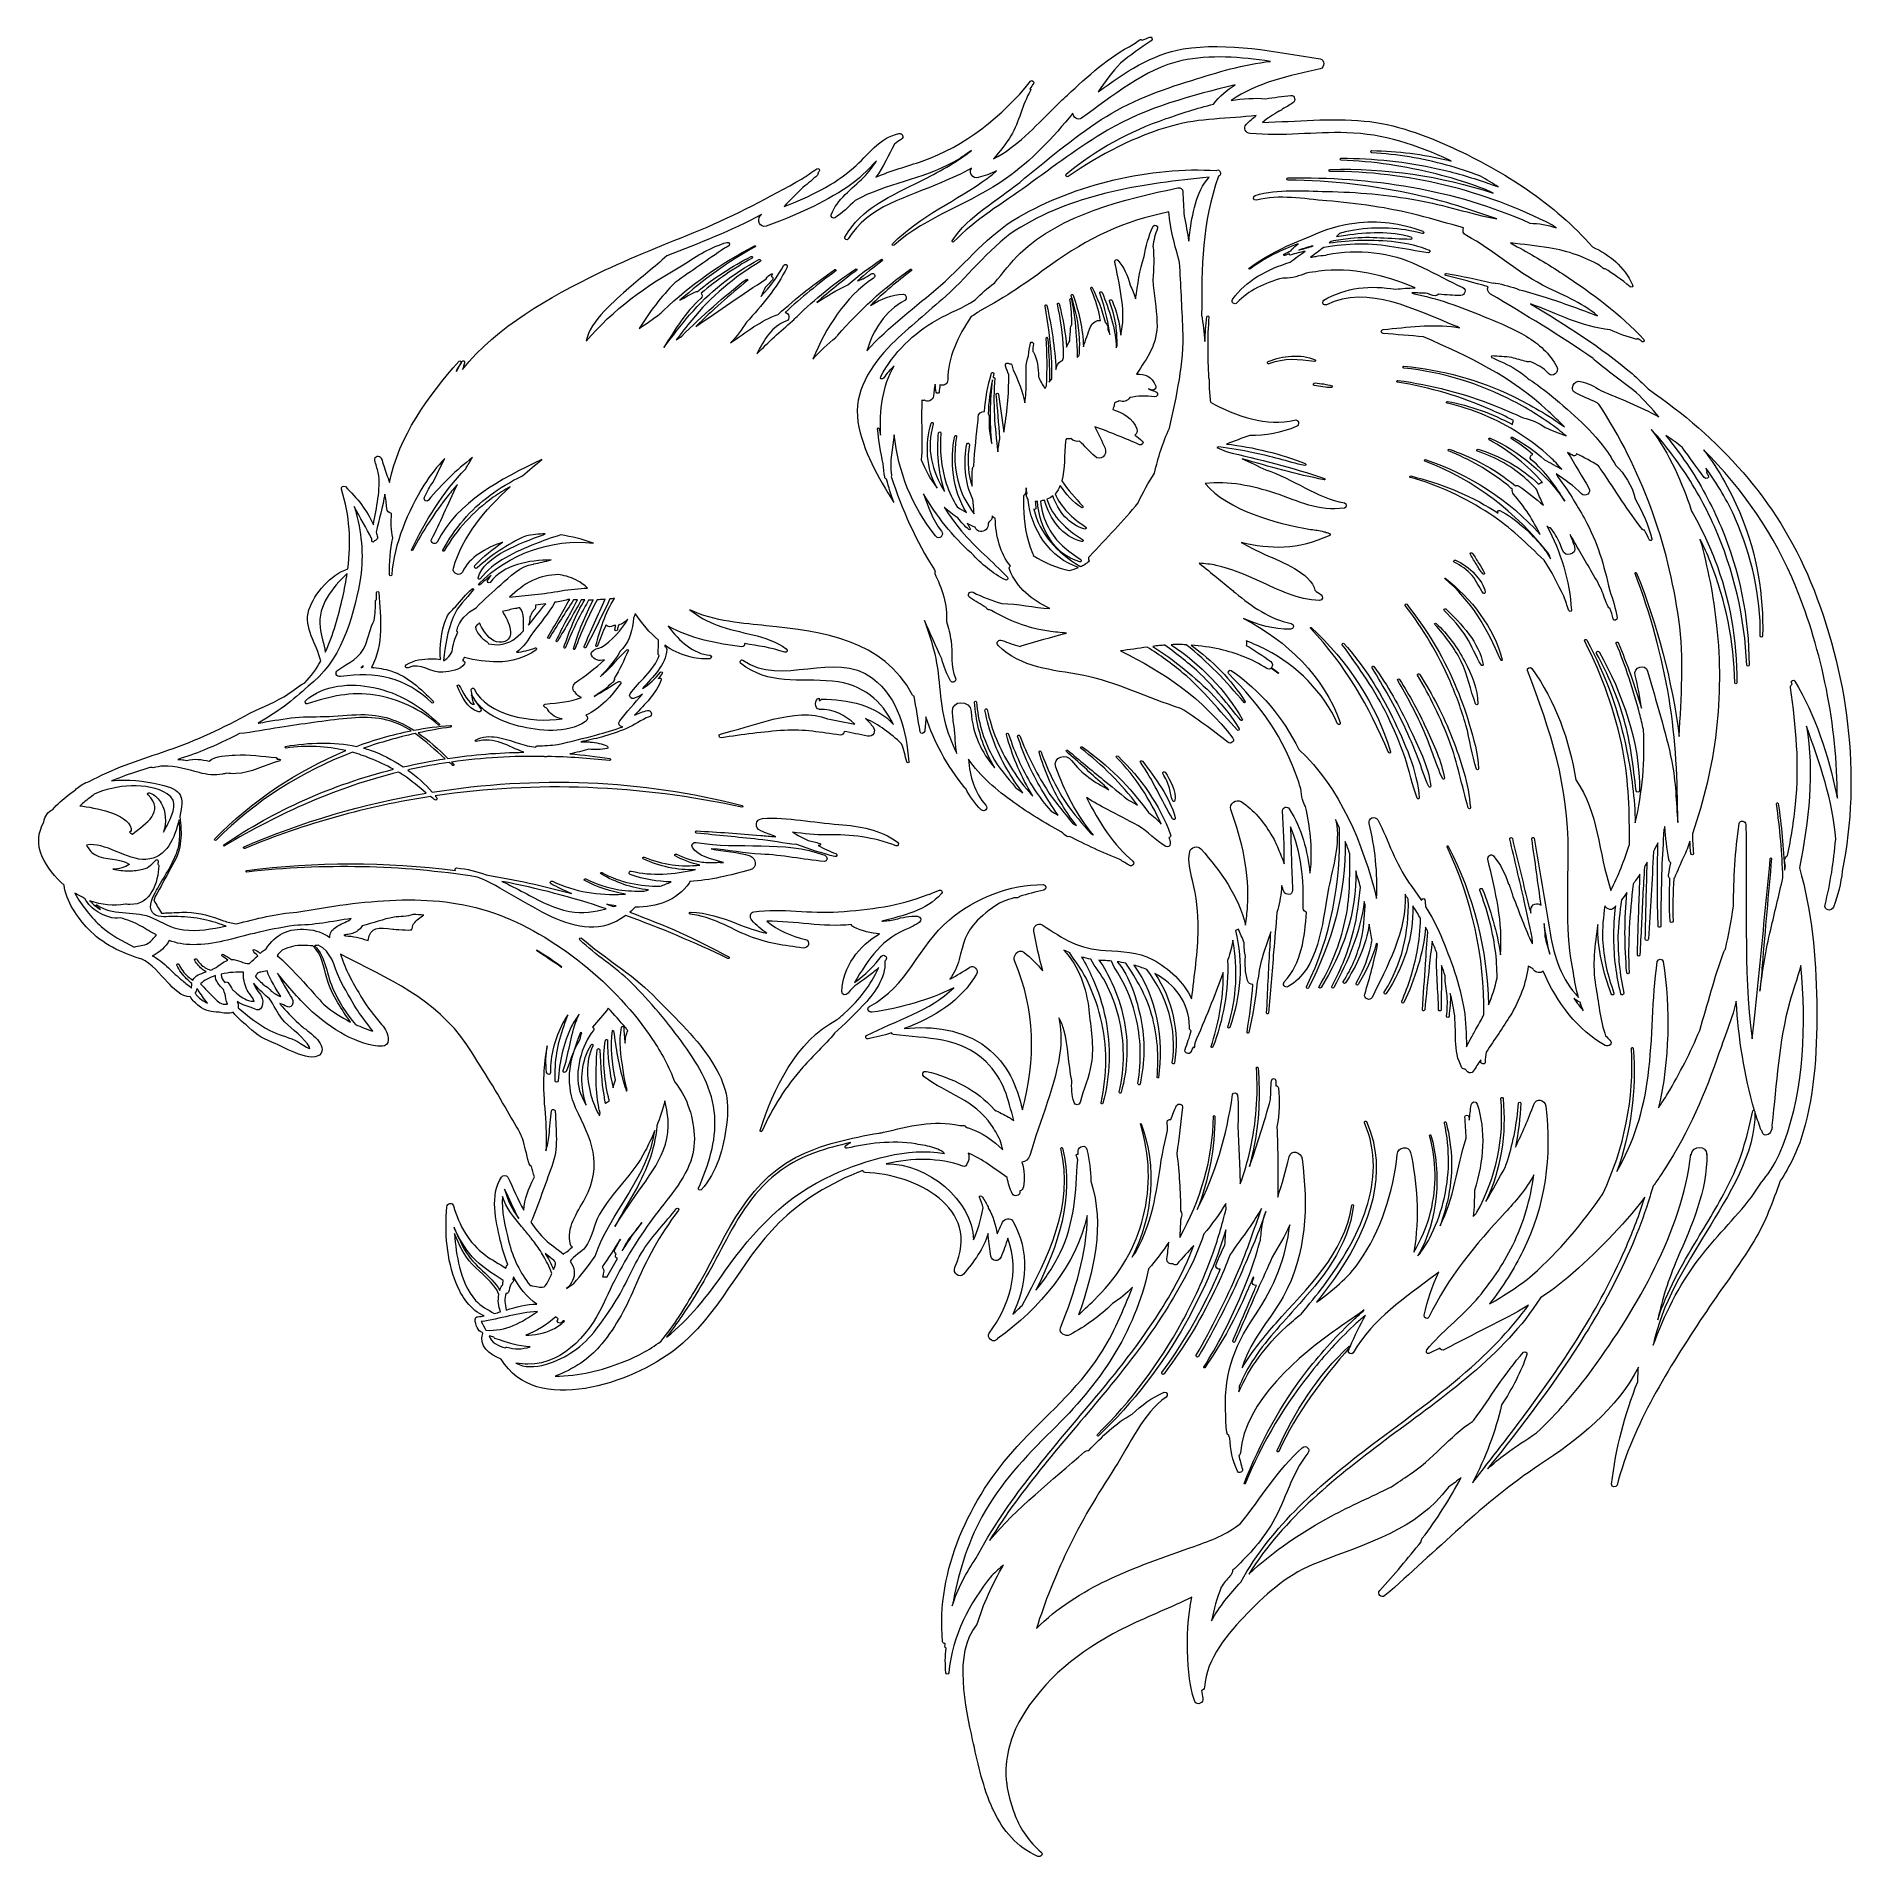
# Model space of a CAD drawing. Header units: millimetres. Extents: x 96 to 229, y -66 to 66.
import ezdxf

# ---------------------------------------------------------------- set-up
doc = ezdxf.new("R2010")
doc.units = ezdxf.units.MM
doc.header["$MEASUREMENT"] = 0
doc.layers.add('layer 1', color=7, linetype='Continuous')

msp = doc.modelspace()

# ---------------------------------------------------------------- linework, layer by layer
at = {"layer": 'layer 1', "color": 250, "lineweight": 9}
for points, knots in [([(225.6422, 26.6512), (223.1485, 32.6742), (218.9409, 37.1749), (213.7769, 40.7316), (213.7769, 40.7316), (213.4079, 41.1165), (213.0258, 41.4915), (212.6106, 41.8429), (212.6106, 41.8429), (210.3627, 43.7458), (207.7793, 45.3862), (205.2086, 46.9317), (205.2086, 46.9317), (207.1207, 46.2388), (208.9432, 45.2426), (211.0065, 45.0334), (211.0065, 45.0334), (211.625, 44.7649), (212.2497, 44.5141), (212.8988, 44.3561), (212.8988, 44.3561), (212.9676, 44.3395), (213.023, 44.3603), (213.0604, 44.398), (213.0604, 44.398), (213.1603, 44.3222), (213.2597, 44.2456), (213.3596, 44.1701), (213.3596, 44.1701), (213.4502, 44.1017), (213.5483, 44.2446), (213.4767, 44.3215), (213.4767, 44.3215), (211.7417, 46.1799), (209.6752, 47.7318), (207.5514, 49.12), (207.5514, 49.12), (206.4723, 49.8252), (205.3656, 50.4895), (204.2307, 51.1015), (204.2307, 51.1015), (204.0664, 51.1901), (203.8995, 51.2821), (203.7316, 51.3753), (203.7316, 51.3753), (204.6696, 51.2666), (205.6098, 51.1685), (206.5443, 51.0176), (206.5443, 51.0176), (208.0132, 50.7805), (209.1781, 50.3476), (210.2904, 49.7091), (210.2904, 49.7091), (210.3529, 49.6523), (210.4164, 49.5973), (210.4788, 49.5401), (210.4788, 49.5401), (210.5261, 49.4971), (210.5857, 49.4876), (210.6418, 49.4974), (210.6418, 49.4974), (211.2478, 49.1228), (211.8458, 48.6906), (212.4755, 48.1855), (212.4755, 48.1855), (212.5754, 48.1057), (212.7105, 48.2024), (212.6533, 48.3227), (212.6533, 48.3227), (212.0141, 49.6604), (210.9699, 50.518), (209.7228, 51.0945), (209.7228, 51.0945), (206.9937, 54.2194), (203.2222, 56.6271), (199.5236, 58.3158), (199.5236, 58.3158), (197.4673, 59.2546), (195.3235, 60.0663), (193.0576, 60.2766), (193.0576, 60.2766), (190.6121, 60.5038), (188.1127, 60.249), (185.6503, 60.1718), (185.6503, 60.1718), (186.0112, 60.4889), (186.4211, 60.75), (186.8402, 60.9973), (186.8402, 60.9973), (186.861, 61.0029), (186.8822, 61.0072), (186.9034, 61.0128), (186.9034, 61.0128), (186.9891, 61.0361), (187.0536, 61.0862), (187.0984, 61.149), (187.0984, 61.149), (187.3546, 61.2972), (187.6103, 61.4432), (187.8566, 61.597), (187.8566, 61.597), (188.0806, 61.7367), (188.0128, 62.1689), (187.7105, 62.1361), (187.7105, 62.1361), (187.0889, 62.0694), (186.48, 61.9946), (185.8771, 61.906), (185.8771, 61.906), (185.0668, 61.9741), (184.2124, 61.9113), (183.3544, 61.7709), (183.3544, 61.7709), (185.233, 63.0924), (187.6301, 63.5863), (189.8445, 64.0922), (189.8445, 64.0922), (190.1881, 64.1705), (190.2177, 64.7586), (189.8459, 64.8158), (189.8459, 64.8158), (186.6173, 65.3135), (183.1156, 66.0646), (179.8499, 65.5322), (179.8499, 65.5322), (177.5495, 65.1576), (175.5457, 63.7938), (173.6555, 62.4123), (173.6555, 62.4123), (174.1413, 63.1471), (174.6771, 63.8558), (175.2659, 64.506), (175.2659, 64.506), (175.9905, 65.0729), (176.7381, 65.619), (177.5237, 66.1383), (177.5237, 66.1383), (177.6468, 66.2195), (177.5724, 66.4445), (177.4175, 66.3902), (177.4175, 66.3902), (177.2238, 66.3221), (177.0344, 66.2456), (176.8467, 66.1658), (176.8467, 66.1658), (176.8125, 66.2166), (176.7501, 66.2434), (176.6802, 66.1972), (176.6802, 66.1972), (176.5264, 66.096), (176.3814, 65.9863), (176.2332, 65.8794), (176.2332, 65.8794), (174.4253, 64.9629), (172.8871, 63.5454), (171.4065, 62.1657), (171.4065, 62.1657), (171.0471, 61.8567), (170.7056, 61.5279), (170.3775, 61.1825), (170.3775, 61.1825), (169.0355, 59.8508), (167.6819, 58.3709), (166.0115, 57.5207), (166.0115, 57.5207), (166.4574, 58.0601), (166.9189, 58.5868), (167.2787, 59.1886), (167.2787, 59.1886), (167.9042, 60.2356), (168.0862, 61.4584), (168.718, 62.5044), (168.718, 62.5044), (168.7529, 62.5622), (168.7184, 62.6137), (168.6693, 62.6342), (168.6693, 62.6342), (168.7551, 62.7608), (168.8454, 62.8864), (168.9279, 63.0141), (168.9279, 63.0141), (169.0094, 63.1404), (168.8119, 63.2992), (168.7155, 63.1775), (168.7155, 63.1775), (166.7047, 60.6466), (163.8744, 58.4083), (160.8042, 57.351), (160.8042, 57.351), (159.7053, 56.9724), (158.5174, 56.6518), (157.4224, 56.1826), (157.4224, 56.1826), (158.0116, 56.9273), (158.3234, 57.7793), (158.781, 58.5857), (158.781, 58.5857), (158.9429, 58.7116), (159.1098, 58.8323), (159.2854, 58.9427), (159.2854, 58.9427), (159.5105, 59.0849), (159.3638, 59.4218), (159.1069, 59.366), (159.1069, 59.366), (157.6669, 59.0542), (156.8386, 57.781), (155.7933, 56.8529), (155.7933, 56.8529), (154.421, 55.6344), (152.528, 54.7295), (150.7175, 54.0285), (150.7175, 54.0285), (151.1634, 54.5058), (151.6312, 54.9687), (152.1004, 55.4259), (152.1004, 55.4259), (152.4655, 55.7148), (152.8219, 56.0129), (153.1588, 56.3329), (153.1588, 56.3329), (153.211, 56.3823), (153.212, 56.444), (153.187, 56.4944), (153.187, 56.4944), (153.2141, 56.5216), (153.242, 56.5488), (153.2688, 56.5759), (153.2688, 56.5759), (153.375, 56.6835), (153.2332, 56.8853), (153.1016, 56.7922), (153.1016, 56.7922), (152.746, 56.5414), (152.3936, 56.299), (152.0464, 56.0549), (152.0464, 56.0549), (149.6045, 54.7147), (147.2141, 53.409), (144.6152, 52.3331), (144.6152, 52.3331), (142.1214, 51.3005), (139.5987, 50.3416), (137.1695, 49.1591), (137.1695, 49.1591), (133.6262, 47.4344), (129.7791, 45.298), (127.2539, 42.1388), (127.2539, 42.1388), (127.3051, 42.3092), (127.3506, 42.4817), (127.4046, 42.6511), (127.4046, 42.6511), (127.4413, 42.7664), (127.2649, 42.8423), (127.2081, 42.734), (127.2081, 42.734), (127.0775, 42.4849), (126.9484, 42.2376), (126.82, 41.9896), (126.82, 41.9896), (126.8115, 42.0069), (126.7988, 42.0214), (126.783, 42.033), (126.783, 42.033), (126.904, 42.233), (127.026, 42.432), (127.1442, 42.6341), (127.1442, 42.6341), (127.195, 42.7209), (127.0712, 42.8236), (127.0013, 42.7442), (127.0013, 42.7442), (124.7362, 40.1707), (122.593, 37.274), (121.934, 33.8983), (121.934, 33.8983), (121.7855, 34.2984), (121.6356, 34.6977), (121.5001, 35.1038), (121.5001, 35.1038), (121.4546, 35.2861), (121.4013, 35.4689), (121.329, 35.6513), (121.329, 35.6513), (121.2147, 35.9395), (120.785, 35.8358), (120.8556, 35.5207), (120.8556, 35.5207), (120.9244, 35.2166), (121.0133, 34.9154), (121.1085, 34.6148), (121.1085, 34.6148), (121.3128, 33.3561), (120.9558, 32.0755), (120.7522, 30.7942), (120.7522, 30.7942), (120.3039, 31.8716), (119.5711, 32.7405), (118.7104, 33.5889), (118.7104, 33.5889), (118.5879, 33.7096), (118.3576, 33.5889), (118.4133, 33.4161), (118.4133, 33.4161), (119.0388, 31.461), (119.1295, 29.5397), (118.8825, 27.5882), (118.8825, 27.5882), (117.6686, 27.2054), (116.4229, 25.7922), (116.0451, 24.5991), (116.0451, 24.5991), (115.6228, 23.2674), (116.6343, 22.1374), (116.9041, 20.8459), (116.9041, 20.8459), (116.5817, 20.2737), (116.1996, 19.7424), (115.7386, 19.2778), (115.7386, 19.2778), (115.202, 18.9963), (114.7688, 18.5726), (114.2195, 18.2561), (114.2195, 18.2561), (113.3153, 17.7347), (112.312, 17.3693), (111.3923, 16.8701), (111.3923, 16.8701), (109.4348, 15.8075), (107.4654, 14.9132), (105.3481, 14.2133), (105.3481, 14.2133), (103.5458, 13.6175), (101.6821, 12.9948), (100.0066, 12.0614), (100.0066, 12.0614), (99.6827, 12.0067), (99.3599, 11.7746), (99.1285, 11.5791), (99.1285, 11.5791), (99.0424, 11.5061), (98.9626, 11.4302), (98.8824, 11.3544), (98.8824, 11.3544), (98.7434, 11.2581), (98.6013, 11.166), (98.4663, 11.0634), (98.4663, 11.0634), (98.069, 10.7614), (97.6804, 10.4157), (97.3436, 10.0357), (97.3436, 10.0357), (96.996, 9.8459), (96.7539, 9.5485), (96.6882, 9.1125), (96.6882, 9.1125), (96.2847, 8.3505), (96.1627, 7.4936), (96.5868, 6.5799), (96.5868, 6.5799), (96.9456, 5.807), (97.505, 5.0898), (98.1828, 4.5049), (98.1828, 4.5049), (98.3043, 3.3171), (99.1806, 2.1229), (99.9361, 1.3147), (99.9361, 1.3147), (100.9591, 0.22), (102.3565, -0.4471), (103.7874, -0.8715), (103.7874, -0.8715), (103.7925, -0.8746), (103.7954, -0.8782), (103.8012, -0.8806), (103.8012, -0.8806), (104.6013, -1.2271), (105.1416, -1.9644), (105.7258, -2.5771), (105.7258, -2.5771), (106.1509, -3.0227), (106.7298, -3.6768), (107.392, -3.6524), (107.392, -3.6524), (107.5474, -3.9152), (107.7936, -4.1301), (108.0349, -4.3181), (108.0349, -4.3181), (108.5046, -4.6839), (108.934, -4.7538), (109.4703, -4.7598), (109.4703, -4.7598), (109.4815, -4.7633), (109.4918, -4.7704), (109.5031, -4.7739), (109.5031, -4.7739), (109.7502, -4.8476), (110.2052, -4.8875), (110.527, -4.7753), (110.527, -4.7753), (110.7884, -5.1662), (111.5031, -5.7232), (111.6654, -5.8816), (111.6654, -5.8816), (112.263, -6.4662), (112.8281, -6.7597), (113.6212, -7.0782), (113.6212, -7.0782), (114.1592, -7.2945), (116.4064, -8.6107), (116.9264, -7.7637), (116.9264, -7.7637), (117.3836, -7.019), (115.8871, -6.1116), (115.4881, -5.7677), (115.4881, -5.7677), (114.984, -5.333), (114.5451, -4.8392), (114.0928, -4.3534), (114.0928, -4.3534), (114.0318, -4.2878), (113.9754, -4.2158), (113.9203, -4.1417), (113.9203, -4.1417), (114.0943, -4.2042), (114.2682, -4.2684), (114.4379, -4.3636), (114.4379, -4.3636), (114.6421, -4.4786), (114.863, -4.3297), (114.8795, -4.1103), (114.8795, -4.1103), (114.8989, -3.8486), (114.731, -3.6464), (114.6019, -3.434), (114.6019, -3.434), (114.4019, -3.1056), (114.2114, -2.7676), (114.0255, -2.43), (114.0255, -2.43), (113.9443, -2.2822), (113.8364, -2.1072), (113.7415, -1.9242), (113.7415, -1.9242), (114.5483, -2.9095), (115.3734, -3.893), (116.3157, -4.7548), (116.3157, -4.7548), (117.5402, -5.8742), (119.6865, -7.2832), (121.4035, -7.25), (121.4035, -7.25), (121.6314, -7.2455), (121.8437, -7.0553), (121.8356, -6.8175), (121.8356, -6.8175), (121.819, -6.3251), (121.6677, -6.0326), (121.3491, -5.6537), (121.3491, -5.6537), (120.8002, -5.0011), (120.3243, -4.4462), (119.8886, -3.6933), (119.8886, -3.6933), (119.327, -2.7225), (118.7989, -1.8843), (118.4419, -0.8111), (118.4419, -0.8111), (118.4098, -0.7145), (118.3816, -0.6245), (118.3541, -0.5367), (118.3541, -0.5367), (121.7919, -2.3344), (125.3059, -3.7607), (127.5601, -7.1523), (127.5601, -7.1523), (128.6051, -8.7243), (129.6013, -10.345), (130.5326, -11.9871), (130.5326, -11.9871), (130.8755, -12.5918), (131.2403, -13.1474), (131.5423, -13.7666), (131.5423, -13.7666), (131.5783, -13.8403), (131.6083, -13.9144), (131.6407, -13.9881), (131.6407, -13.9881), (131.7974, -14.5504), (131.9265, -15.1258), (132.0933, -15.7499), (132.0933, -15.7499), (132.1283, -15.88), (132.1971, -15.9672), (132.2789, -16.0286), (132.2789, -16.0286), (132.3466, -16.2766), (132.4207, -16.5256), (132.5061, -16.7754), (132.5061, -16.7754), (132.4891, -16.8103), (132.4726, -16.8438), (132.4549, -16.8795), (132.4549, -16.8795), (132.0838, -17.6443), (131.7624, -18.4116), (131.7229, -19.2134), (131.7229, -19.2134), (131.2996, -18.4338), (130.9426, -17.6115), (130.5616, -16.8078), (130.5616, -16.8078), (130.4691, -16.6128), (130.1982, -16.6526), (130.0959, -16.8075), (130.0959, -16.8075), (129.2228, -18.1276), (129.6937, -19.9744), (130.0134, -21.4095), (130.0134, -21.4095), (130.1414, -21.9845), (130.3167, -22.586), (130.5499, -23.1702), (130.5499, -23.1702), (130.4963, -23.2552), (130.4522, -23.3498), (130.4166, -23.4489), (130.4166, -23.4489), (129.9319, -23.1183), (129.4034, -22.858), (128.9289, -22.5091), (128.9289, -22.5091), (127.7408, -21.6353), (126.983, -20.3134), (126.6027, -18.9072), (126.6027, -18.9072), (126.5247, -18.6183), (126.1247, -18.6973), (126.1032, -18.9746), (126.1032, -18.9746), (125.961, -20.8129), (126.0894, -22.8248), (126.7869, -24.5489), (126.7869, -24.5489), (127.1403, -25.422), (127.8621, -26.5883), (128.8354, -26.9336), (128.8354, -26.9336), (128.6816, -26.9597), (128.5271, -26.9813), (128.3715, -26.9932), (128.3715, -26.9932), (128.2703, -27.0007), (128.1712, -27.0765), (128.1764, -27.188), (128.1764, -27.188), (128.1941, -27.5595), (128.3472, -28.059), (128.7077, -28.1461), (128.7077, -28.1461), (128.7113, -28.1634), (128.7222, -28.1754), (128.7331, -28.1888), (128.7331, -28.1888), (128.4386, -29.1307), (129.179, -29.7382), (130.0839, -30.0868), (130.0839, -30.0868), (132.5763, -34.3286), (139.6826, -31.7752), (142.7483, -29.4115), (142.7483, -29.4115), (145.9455, -26.9463), (147.4991, -22.9681), (150.3418, -20.1501), (150.3418, -20.1501), (151.9011, -18.6045), (154.1074, -17.1821), (156.477, -16.3309), (156.477, -16.3309), (156.4893, -16.4018), (156.543, -16.4635), (156.6403, -16.4667), (156.6403, -16.4667), (160.2895, -16.5785), (165.1874, -19.0191), (163.1925, -23.3981), (163.1925, -23.3981), (163.02, -23.7759), (163.5026, -24.2564), (163.819, -23.8817), (163.819, -23.8817), (164.5623, -23.0037), (165.2975, -22.0131), (165.6072, -20.9223), (165.6072, -20.9223), (165.6683, -21.4134), (165.7191, -21.9097), (165.7854, -22.4131), (165.7854, -22.4131), (165.7878, -22.4308), (165.7967, -22.502), (165.8013, -22.519), (165.8013, -22.519), (165.8009, -22.52), (165.8005, -22.5779), (165.8002, -22.5779), (165.8002, -22.5779), (165.8002, -22.5779), (165.8023, -22.5779), (165.8023, -22.5779), (165.8023, -22.5779), (165.8937, -22.9307), (166.384, -23.0393), (166.5587, -22.6312), (166.5587, -22.6312), (166.7414, -22.2032), (166.897, -21.7189), (167.0596, -21.2698), (167.0596, -21.2698), (167.9627, -23.7749), (167.1609, -26.1706), (165.7, -28.2008), (165.7, -28.2008), (165.4979, -28.4816), (165.8993, -28.8965), (166.1801, -28.6975), (166.1801, -28.6975), (166.2006, -28.6827), (166.2207, -28.664), (166.2412, -28.6492), (166.2412, -28.6492), (166.2443, -28.6534), (166.2479, -28.6555), (166.251, -28.6598), (166.251, -28.6598), (166.262, -28.646), (166.2719, -28.6305), (166.2828, -28.6164), (166.2828, -28.6164), (169.3939, -26.3808), (172.0324, -23.2633), (172.8522, -19.6142), (172.8522, -19.6142), (172.8395, -22.3839), (171.9491, -25.1218), (170.9074, -27.8008), (170.9074, -27.8008), (170.7546, -28.193), (171.2538, -28.4781), (171.5709, -28.3105), (171.5709, -28.3105), (172.7213, -27.703), (173.7723, -26.935), (174.6987, -26.039), (174.6987, -26.039), (175.213, -25.6883), (175.7037, -25.3013), (176.1599, -24.8406), (176.1599, -24.8406), (175.4716, -26.5385), (174.7752, -28.2287), (173.7726, -29.7858), (173.7726, -29.7858), (172.1216, -32.3491), (169.7668, -34.2457), (167.726, -36.4706), (167.726, -36.4706), (164.2967, -40.2101), (161.794, -45.5162), (162.2904, -50.689), (162.2904, -50.689), (162.3017, -50.8079), (162.3931, -50.8597), (162.4788, -50.8502), (162.4788, -50.8502), (162.4746, -50.9141), (162.4675, -50.9768), (162.464, -51.0418), (162.464, -51.0418), (162.4597, -51.1169), (162.495, -51.1638), (162.5426, -51.1882), (162.5426, -51.1882), (162.4802, -51.7702), (162.4714, -52.3675), (162.5328, -52.9821), (162.5328, -52.9821), (162.5462, -53.1158), (162.7293, -53.1164), (162.7423, -52.9821), (162.7423, -52.9821), (163.0073, -50.2096), (164.23, -47.9525), (165.8866, -45.8778), (165.8866, -45.8778), (166.1664, -45.6111), (166.4532, -45.3497), (166.7435, -45.0915), (166.7435, -45.0915), (165.9304, -46.5064), (165.2516, -47.9712), (164.7997, -49.4906), (164.7997, -49.4906), (163.0496, -51.4683), (164.0046, -55.66), (164.4868, -57.8677), (164.4868, -57.8677), (164.8184, -59.3853), (165.1733, -61.0878), (165.8178, -62.6051), (165.8178, -62.6051), (165.8224, -62.6168), (165.8277, -62.6277), (165.8323, -62.6396), (165.8323, -62.6396), (165.8697, -62.7272), (165.9081, -62.814), (165.9477, -62.9), (165.9477, -62.9), (165.9738, -62.954), (165.9974, -63.0101), (166.0256, -63.0627), (166.0256, -63.0627), (166.7128, -64.496), (167.6985, -65.719), (169.2401, -66.3823), (169.2401, -66.3823), (169.4271, -66.4623), (169.6695, -66.2299), (169.4807, -66.0704), (169.4807, -66.0704), (168.5953, -65.3226), (168.0051, -64.4121), (167.5831, -63.4171), (167.5831, -63.4171), (167.4427, -62.9798), (167.303, -62.5607), (167.1856, -62.1401), (167.1856, -62.1401), (167.1845, -62.132), (167.1852, -62.1247), (167.1827, -62.1165), (167.1827, -62.1165), (167.1732, -62.0869), (167.1633, -62.0573), (167.1538, -62.0273), (167.1538, -62.0273), (167.0769, -61.7414), (167.0148, -61.4519), (166.9707, -61.1546), (166.9707, -61.1546), (166.9919, -61.1207), (166.9982, -61.0779), (166.9732, -61.0359), (166.9732, -61.0359), (166.9626, -61.018), (166.9548, -60.9992), (166.9446, -60.9812), (166.9446, -60.9812), (166.9065, -60.6652), (166.8917, -60.3375), (166.9111, -59.9893), (166.9111, -59.9893), (166.9954, -58.4646), (167.4674, -57.1327), (168.2859, -55.8539), (168.2859, -55.8539), (170.1203, -52.988), (172.8162, -51.0446), (175.8385, -49.5735), (175.8385, -49.5735), (177.3868, -48.8203), (178.9789, -48.2217), (180.48, -47.4575), (180.48, -47.4575), (179.8965, -50.1877), (180.2023, -54.0725), (180.7107, -55.0807), (180.7107, -55.0807), (180.8758, -55.4077), (181.3644, -55.1746), (181.285, -54.8383), (181.285, -54.8383), (181.2416, -54.6556), (181.2092, -54.4658), (181.1848, -54.2718), (181.1848, -54.2718), (181.2914, -54.2489), (181.3919, -54.1646), (181.4007, -54.0404), (181.4007, -54.0404), (181.5567, -51.929), (183.1198, -50.0861), (184.5362, -48.6326), (184.5362, -48.6326), (186.0884, -47.0398), (187.5941, -45.7356), (189.7012, -44.9218), (189.7012, -44.9218), (193.3892, -43.4973), (196.8302, -42.567), (199.2234, -39.4375), (199.2234, -39.4375), (199.5353, -39.1948), (199.8489, -38.9683), (200.1456, -38.7245), (200.1456, -38.7245), (199.3109, -40.2838), (198.369, -41.7803), (197.3029, -43.1628), (197.3029, -43.1628), (197.2408, -43.2429), (197.2175, -43.3283), (197.2221, -43.4119), (197.2221, -43.4119), (196.2484, -44.6138), (195.2716, -45.8217), (194.2002, -46.9739), (194.2002, -46.9739), (193.966, -47.2258), (194.3177, -47.5687), (194.5745, -47.3482), (194.5745, -47.3482), (198.2847, -44.1598), (201.75, -40.4986), (205.8539, -37.8126), (205.8539, -37.8126), (208.5971, -36.0177), (211.5653, -33.7098), (213.0763, -30.6685), (213.0763, -30.6685), (213.0544, -31.0269), (213.0368, -31.386), (213.0241, -31.7452), (213.0241, -31.7452), (212.0709, -34.107), (211.4288, -36.5648), (211.1223, -39.2237), (211.1223, -39.2237), (211.0965, -39.4488), (211.456, -39.4879), (211.5124, -39.2763), (211.5124, -39.2763), (212.6833, -34.8461), (215.2942, -30.726), (217.8042, -26.9453), (217.8042, -26.9453), (219.0248, -25.1069), (220.3788, -23.3388), (221.5225, -21.4518), (221.5225, -21.4518), (222.3395, -20.1028), (222.8818, -18.5731), (223.4275, -17.0802), (223.4275, -17.0802), (224.1175, -16.0197), (224.6926, -14.8782), (225.0824, -13.5729), (225.0824, -13.5729), (226.0017, -10.4967), (226.133, -7.2042), (226.0846, -4.0151), (226.0846, -4.0151), (226.0342, -0.6912), (225.7463, 2.5833), (224.8224, 5.7795), (224.8224, 5.7795), (225.5181, 9.201), (225.9185, 12.7034), (225.3364, 16.1201), (225.3364, 16.1201), (226.285, 13.4718), (227.2968, 10.6196), (227.4725, 7.8605), (227.4725, 7.8605), (227.3352, 6.2225), (227.0865, 4.616), (226.7002, 3.0751), (226.7002, 3.0751), (226.599, 2.6704), (227.1655, 2.5346), (227.3123, 2.9068), (227.3123, 2.9068), (227.6499, 3.763), (227.8524, 4.6382), (227.954, 5.523), (227.954, 5.523), (229.3566, 12.5087), (228.3576, 20.0941), (225.6422, 26.6512)], [0, 0, 0, 0, 0.00446429, 0.00446429, 0.00446429, 0.00446429, 0.00892857, 0.00892857, 0.00892857, 0.00892857, 0.01339286, 0.01339286, 0.01339286, 0.01339286, 0.01785714, 0.01785714, 0.01785714, 0.01785714, 0.02232143, 0.02232143, 0.02232143, 0.02232143, 0.02678571, 0.02678571, 0.02678571, 0.02678571, 0.03125, 0.03125, 0.03125, 0.03125, 0.03571429, 0.03571429, 0.03571429, 0.03571429, 0.04017857, 0.04017857, 0.04017857, 0.04017857, 0.04464286, 0.04464286, 0.04464286, 0.04464286, 0.04910714, 0.04910714, 0.04910714, 0.04910714, 0.05357143, 0.05357143, 0.05357143, 0.05357143, 0.05803571, 0.05803571, 0.05803571, 0.05803571, 0.0625, 0.0625, 0.0625, 0.0625, 0.06696429, 0.06696429, 0.06696429, 0.06696429, 0.07142857, 0.07142857, 0.07142857, 0.07142857, 0.07589286, 0.07589286, 0.07589286, 0.07589286, 0.08035714, 0.08035714, 0.08035714, 0.08035714, 0.08482143, 0.08482143, 0.08482143, 0.08482143, 0.08928571, 0.08928571, 0.08928571, 0.08928571, 0.09375, 0.09375, 0.09375, 0.09375, 0.09821429, 0.09821429, 0.09821429, 0.09821429, 0.10267857, 0.10267857, 0.10267857, 0.10267857, 0.10714286, 0.10714286, 0.10714286, 0.10714286, 0.11160714, 0.11160714, 0.11160714, 0.11160714, 0.11607143, 0.11607143, 0.11607143, 0.11607143, 0.12053571, 0.12053571, 0.12053571, 0.12053571, 0.125, 0.125, 0.125, 0.125, 0.12946429, 0.12946429, 0.12946429, 0.12946429, 0.13392857, 0.13392857, 0.13392857, 0.13392857, 0.13839286, 0.13839286, 0.13839286, 0.13839286, 0.14285714, 0.14285714, 0.14285714, 0.14285714, 0.14732143, 0.14732143, 0.14732143, 0.14732143, 0.15178571, 0.15178571, 0.15178571, 0.15178571, 0.15625, 0.15625, 0.15625, 0.15625, 0.16071429, 0.16071429, 0.16071429, 0.16071429, 0.16517857, 0.16517857, 0.16517857, 0.16517857, 0.16964286, 0.16964286, 0.16964286, 0.16964286, 0.17410714, 0.17410714, 0.17410714, 0.17410714, 0.17857143, 0.17857143, 0.17857143, 0.17857143, 0.18303571, 0.18303571, 0.18303571, 0.18303571, 0.1875, 0.1875, 0.1875, 0.1875, 0.19196429, 0.19196429, 0.19196429, 0.19196429, 0.19642857, 0.19642857, 0.19642857, 0.19642857, 0.20089286, 0.20089286, 0.20089286, 0.20089286, 0.20535714, 0.20535714, 0.20535714, 0.20535714, 0.20982143, 0.20982143, 0.20982143, 0.20982143, 0.21428571, 0.21428571, 0.21428571, 0.21428571, 0.21875, 0.21875, 0.21875, 0.21875, 0.22321429, 0.22321429, 0.22321429, 0.22321429, 0.22767857, 0.22767857, 0.22767857, 0.22767857, 0.23214286, 0.23214286, 0.23214286, 0.23214286, 0.23660714, 0.23660714, 0.23660714, 0.23660714, 0.24107143, 0.24107143, 0.24107143, 0.24107143, 0.24553571, 0.24553571, 0.24553571, 0.24553571, 0.25, 0.25, 0.25, 0.25, 0.25446429, 0.25446429, 0.25446429, 0.25446429, 0.25892857, 0.25892857, 0.25892857, 0.25892857, 0.26339286, 0.26339286, 0.26339286, 0.26339286, 0.26785714, 0.26785714, 0.26785714, 0.26785714, 0.27232143, 0.27232143, 0.27232143, 0.27232143, 0.27678571, 0.27678571, 0.27678571, 0.27678571, 0.28125, 0.28125, 0.28125, 0.28125, 0.28571429, 0.28571429, 0.28571429, 0.28571429, 0.29017857, 0.29017857, 0.29017857, 0.29017857, 0.29464286, 0.29464286, 0.29464286, 0.29464286, 0.29910714, 0.29910714, 0.29910714, 0.29910714, 0.30357143, 0.30357143, 0.30357143, 0.30357143, 0.30803571, 0.30803571, 0.30803571, 0.30803571, 0.3125, 0.3125, 0.3125, 0.3125, 0.31696429, 0.31696429, 0.31696429, 0.31696429, 0.32142857, 0.32142857, 0.32142857, 0.32142857, 0.32589286, 0.32589286, 0.32589286, 0.32589286, 0.33035714, 0.33035714, 0.33035714, 0.33035714, 0.33482143, 0.33482143, 0.33482143, 0.33482143, 0.33928571, 0.33928571, 0.33928571, 0.33928571, 0.34375, 0.34375, 0.34375, 0.34375, 0.34821429, 0.34821429, 0.34821429, 0.34821429, 0.35267857, 0.35267857, 0.35267857, 0.35267857, 0.35714286, 0.35714286, 0.35714286, 0.35714286, 0.36160714, 0.36160714, 0.36160714, 0.36160714, 0.36607143, 0.36607143, 0.36607143, 0.36607143, 0.37053571, 0.37053571, 0.37053571, 0.37053571, 0.375, 0.375, 0.375, 0.375, 0.37946429, 0.37946429, 0.37946429, 0.37946429, 0.38392857, 0.38392857, 0.38392857, 0.38392857, 0.38839286, 0.38839286, 0.38839286, 0.38839286, 0.39285714, 0.39285714, 0.39285714, 0.39285714, 0.39732143, 0.39732143, 0.39732143, 0.39732143, 0.40178571, 0.40178571, 0.40178571, 0.40178571, 0.40625, 0.40625, 0.40625, 0.40625, 0.41071429, 0.41071429, 0.41071429, 0.41071429, 0.41517857, 0.41517857, 0.41517857, 0.41517857, 0.41964286, 0.41964286, 0.41964286, 0.41964286, 0.42410714, 0.42410714, 0.42410714, 0.42410714, 0.42857143, 0.42857143, 0.42857143, 0.42857143, 0.43303571, 0.43303571, 0.43303571, 0.43303571, 0.4375, 0.4375, 0.4375, 0.4375, 0.44196429, 0.44196429, 0.44196429, 0.44196429, 0.44642857, 0.44642857, 0.44642857, 0.44642857, 0.45089286, 0.45089286, 0.45089286, 0.45089286, 0.45535714, 0.45535714, 0.45535714, 0.45535714, 0.45982143, 0.45982143, 0.45982143, 0.45982143, 0.46428571, 0.46428571, 0.46428571, 0.46428571, 0.46875, 0.46875, 0.46875, 0.46875, 0.47321429, 0.47321429, 0.47321429, 0.47321429, 0.47767857, 0.47767857, 0.47767857, 0.47767857, 0.48214286, 0.48214286, 0.48214286, 0.48214286, 0.48660714, 0.48660714, 0.48660714, 0.48660714, 0.49107143, 0.49107143, 0.49107143, 0.49107143, 0.49553571, 0.49553571, 0.49553571, 0.49553571, 0.5, 0.5, 0.5, 0.5, 0.50446429, 0.50446429, 0.50446429, 0.50446429, 0.50892857, 0.50892857, 0.50892857, 0.50892857, 0.51339286, 0.51339286, 0.51339286, 0.51339286, 0.51785714, 0.51785714, 0.51785714, 0.51785714, 0.52232143, 0.52232143, 0.52232143, 0.52232143, 0.52678571, 0.52678571, 0.52678571, 0.52678571, 0.53125, 0.53125, 0.53125, 0.53125, 0.53571429, 0.53571429, 0.53571429, 0.53571429, 0.54017857, 0.54017857, 0.54017857, 0.54017857, 0.54464286, 0.54464286, 0.54464286, 0.54464286, 0.54910714, 0.54910714, 0.54910714, 0.54910714, 0.55357143, 0.55357143, 0.55357143, 0.55357143, 0.55803571, 0.55803571, 0.55803571, 0.55803571, 0.5625, 0.5625, 0.5625, 0.5625, 0.56696429, 0.56696429, 0.56696429, 0.56696429, 0.57142857, 0.57142857, 0.57142857, 0.57142857, 0.57589286, 0.57589286, 0.57589286, 0.57589286, 0.58035714, 0.58035714, 0.58035714, 0.58035714, 0.58482143, 0.58482143, 0.58482143, 0.58482143, 0.58928571, 0.58928571, 0.58928571, 0.58928571, 0.59375, 0.59375, 0.59375, 0.59375, 0.59821429, 0.59821429, 0.59821429, 0.59821429, 0.60267857, 0.60267857, 0.60267857, 0.60267857, 0.60714286, 0.60714286, 0.60714286, 0.60714286, 0.61160714, 0.61160714, 0.61160714, 0.61160714, 0.61607143, 0.61607143, 0.61607143, 0.61607143, 0.62053571, 0.62053571, 0.62053571, 0.62053571, 0.625, 0.625, 0.625, 0.625, 0.62946429, 0.62946429, 0.62946429, 0.62946429, 0.63392857, 0.63392857, 0.63392857, 0.63392857, 0.63839286, 0.63839286, 0.63839286, 0.63839286, 0.64285714, 0.64285714, 0.64285714, 0.64285714, 0.64732143, 0.64732143, 0.64732143, 0.64732143, 0.65178571, 0.65178571, 0.65178571, 0.65178571, 0.65625, 0.65625, 0.65625, 0.65625, 0.66071429, 0.66071429, 0.66071429, 0.66071429, 0.66517857, 0.66517857, 0.66517857, 0.66517857, 0.66964286, 0.66964286, 0.66964286, 0.66964286, 0.67410714, 0.67410714, 0.67410714, 0.67410714, 0.67857143, 0.67857143, 0.67857143, 0.67857143, 0.68303571, 0.68303571, 0.68303571, 0.68303571, 0.6875, 0.6875, 0.6875, 0.6875, 0.69196429, 0.69196429, 0.69196429, 0.69196429, 0.69642857, 0.69642857, 0.69642857, 0.69642857, 0.70089286, 0.70089286, 0.70089286, 0.70089286, 0.70535714, 0.70535714, 0.70535714, 0.70535714, 0.70982143, 0.70982143, 0.70982143, 0.70982143, 0.71428571, 0.71428571, 0.71428571, 0.71428571, 0.71875, 0.71875, 0.71875, 0.71875, 0.72321429, 0.72321429, 0.72321429, 0.72321429, 0.72767857, 0.72767857, 0.72767857, 0.72767857, 0.73214286, 0.73214286, 0.73214286, 0.73214286, 0.73660714, 0.73660714, 0.73660714, 0.73660714, 0.74107143, 0.74107143, 0.74107143, 0.74107143, 0.74553571, 0.74553571, 0.74553571, 0.74553571, 0.75, 0.75, 0.75, 0.75, 0.75446429, 0.75446429, 0.75446429, 0.75446429, 0.75892857, 0.75892857, 0.75892857, 0.75892857, 0.76339286, 0.76339286, 0.76339286, 0.76339286, 0.76785714, 0.76785714, 0.76785714, 0.76785714, 0.77232143, 0.77232143, 0.77232143, 0.77232143, 0.77678571, 0.77678571, 0.77678571, 0.77678571, 0.78125, 0.78125, 0.78125, 0.78125, 0.78571429, 0.78571429, 0.78571429, 0.78571429, 0.79017857, 0.79017857, 0.79017857, 0.79017857, 0.79464286, 0.79464286, 0.79464286, 0.79464286, 0.79910714, 0.79910714, 0.79910714, 0.79910714, 0.80357143, 0.80357143, 0.80357143, 0.80357143, 0.80803571, 0.80803571, 0.80803571, 0.80803571, 0.8125, 0.8125, 0.8125, 0.8125, 0.81696429, 0.81696429, 0.81696429, 0.81696429, 0.82142857, 0.82142857, 0.82142857, 0.82142857, 0.82589286, 0.82589286, 0.82589286, 0.82589286, 0.83035714, 0.83035714, 0.83035714, 0.83035714, 0.83482143, 0.83482143, 0.83482143, 0.83482143, 0.83928571, 0.83928571, 0.83928571, 0.83928571, 0.84375, 0.84375, 0.84375, 0.84375, 0.84821429, 0.84821429, 0.84821429, 0.84821429, 0.85267857, 0.85267857, 0.85267857, 0.85267857, 0.85714286, 0.85714286, 0.85714286, 0.85714286, 0.86160714, 0.86160714, 0.86160714, 0.86160714, 0.86607143, 0.86607143, 0.86607143, 0.86607143, 0.87053571, 0.87053571, 0.87053571, 0.87053571, 0.875, 0.875, 0.875, 0.875, 0.87946429, 0.87946429, 0.87946429, 0.87946429, 0.88392857, 0.88392857, 0.88392857, 0.88392857, 0.88839286, 0.88839286, 0.88839286, 0.88839286, 0.89285714, 0.89285714, 0.89285714, 0.89285714, 0.89732143, 0.89732143, 0.89732143, 0.89732143, 0.90178571, 0.90178571, 0.90178571, 0.90178571, 0.90625, 0.90625, 0.90625, 0.90625, 0.91071429, 0.91071429, 0.91071429, 0.91071429, 0.91517857, 0.91517857, 0.91517857, 0.91517857, 0.91964286, 0.91964286, 0.91964286, 0.91964286, 0.92410714, 0.92410714, 0.92410714, 0.92410714, 0.92857143, 0.92857143, 0.92857143, 0.92857143, 0.93303571, 0.93303571, 0.93303571, 0.93303571, 0.9375, 0.9375, 0.9375, 0.9375, 0.94196429, 0.94196429, 0.94196429, 0.94196429, 0.94642857, 0.94642857, 0.94642857, 0.94642857, 0.95089286, 0.95089286, 0.95089286, 0.95089286, 0.95535714, 0.95535714, 0.95535714, 0.95535714, 0.95982143, 0.95982143, 0.95982143, 0.95982143, 0.96428571, 0.96428571, 0.96428571, 0.96428571, 0.96875, 0.96875, 0.96875, 0.96875, 0.97321429, 0.97321429, 0.97321429, 0.97321429, 0.97767857, 0.97767857, 0.97767857, 0.97767857, 0.98214286, 0.98214286, 0.98214286, 0.98214286, 0.98660714, 0.98660714, 0.98660714, 0.98660714, 0.99107143, 0.99107143, 0.99107143, 0.99107143, 1, 1, 1, 1]), ([(138.8628, -30.3464), (137.4951, -30.8682), (135.7023, -31.3589), (134.023, -31.3261), (134.023, -31.3261), (135.3262, -30.872), (136.599, -29.9442), (137.234, -29.202), (137.234, -29.202), (138.2909, -27.9673), (139.1447, -26.4341), (139.7804, -24.9454), (139.7804, -24.9454), (140.6884, -22.8178), (141.6078, -21.0616), (143.0238, -19.2226), (143.0238, -19.2226), (143.0901, -19.1365), (142.9409, -19.0201), (142.8725, -19.1055), (142.8725, -19.1055), (142.0653, -20.1173), (141.1417, -21.0602), (140.4376, -22.1489), (140.4376, -22.1489), (139.6343, -23.3907), (139.139, -24.7891), (138.3273, -26.0288), (138.3273, -26.0288), (137.5007, -27.291), (136.6343, -28.6354), (135.3661, -29.5011), (135.3661, -29.5011), (134.3014, -30.2279), (132.3819, -31.0763), (131.1535, -30.3782), (131.1535, -30.3782), (131.4827, -30.4364), (131.7896, -30.4656), (132.0295, -30.466), (132.0295, -30.466), (134.7462, -30.4692), (136.7179, -27.9701), (137.699, -25.7222), (137.699, -25.7222), (138.5333, -23.8101), (139.5535, -22.1172), (140.724, -20.3935), (140.724, -20.3935), (141.7094, -18.9422), (143.1173, -17.5392), (143.8045, -15.9132), (143.8045, -15.9132), (144.3961, -14.5148), (144.2127, -12.9403), (143.7103, -11.5448), (143.7103, -11.5448), (143.481, -10.9087), (143.1363, -10.3693), (142.7437, -9.8638), (142.7437, -9.8638), (142.3309, -8.7578), (141.7545, -7.7044), (141.129, -6.7583), (141.129, -6.7583), (138.5199, -2.8117), (133.9916, 0.9242), (129.5054, 2.488), (129.5054, 2.488), (124.963, 4.0713), (119.8915, 3.3587), (115.1681, 2.5357), (115.1681, 2.5357), (113.6762, 2.4397), (112.2101, 2.0368), (110.739, 1.6901), (110.739, 1.6901), (110.4158, 1.7334), (110.1019, 1.8005), (109.8108, 1.9091), (109.8108, 1.9091), (108.9347, 2.2358), (108.0686, 2.5103), (107.1257, 2.5265), (107.1257, 2.5265), (106.6387, 2.535), (106.1509, 2.4944), (105.6643, 2.4806), (105.6643, 2.4806), (105.5721, 2.4778), (105.3661, 2.4337), (105.2829, 2.4715), (105.2829, 2.4715), (105.0967, 2.7766), (104.9104, 3.0818), (104.7241, 3.3869), (104.7241, 3.3869), (104.7853, 3.5792), (104.8706, 3.7594), (104.9796, 3.927), (104.9796, 3.927), (105.3445, 4.6111), (105.7094, 5.3145), (106.0987, 5.9812), (106.0987, 5.9812), (106.7997, 7.1814), (106.7814, 8.2694), (106.6219, 9.508), (106.6219, 9.508), (106.9657, 10.9826), (106.8035, 11.4772), (105.1569, 11.8561), (105.1569, 11.8561), (104.0298, 12.1157), (102.8038, 12.2759), (101.6435, 12.1136), (101.6435, 12.1136), (102.0001, 12.2554), (102.3398, 12.3831), (102.6398, 12.496), (102.6398, 12.496), (103.2306, 12.7189), (103.8328, 12.9066), (104.4378, 13.0855), (104.4378, 13.0855), (104.5581, 13.082), (104.6545, 13.0777), (104.6833, 13.0798), (104.6833, 13.0798), (104.9341, 13.0968), (105.1595, 13.1966), (105.4163, 13.198), (105.4163, 13.198), (106.3486, 13.203), (107.1613, 12.9595), (108.0462, 12.7151), (108.0462, 12.7151), (108.595, 12.5637), (109.1864, 12.5009), (109.7473, 12.6142), (109.7473, 12.6142), (109.8383, 12.6325), (109.9336, 12.6498), (110.0278, 12.6674), (110.0278, 12.6674), (110.244, 12.6466), (110.4645, 12.6375), (110.7027, 12.6438), (110.7027, 12.6438), (111.8594, 12.6756), (112.8087, 13.3141), (113.914, 13.5667), (113.914, 13.5667), (113.9955, 13.5854), (113.9708, 13.699), (113.8953, 13.705), (113.8953, 13.705), (113.8336, 13.7095), (113.7729, 13.7053), (113.7118, 13.706), (113.7118, 13.706), (113.7443, 13.7452), (113.727, 13.8178), (113.6603, 13.8224), (113.6603, 13.8224), (112.6482, 13.8888), (111.6795, 14.0591), (110.6571, 13.9999), (110.6571, 13.9999), (110.1019, 13.9678), (109.2274, 13.96), (108.7608, 13.555), (108.7608, 13.555), (108.2256, 13.6831), (107.6881, 13.7586), (107.1301, 13.6005), (107.1301, 13.6005), (107.0564, 13.6171), (106.9825, 13.6323), (106.9083, 13.6432), (106.9083, 13.6432), (106.7786, 13.6623), (106.6361, 13.6771), (106.4878, 13.688), (106.4878, 13.688), (107.1244, 13.8835), (107.7549, 14.0948), (108.3693, 14.3534), (108.3693, 14.3534), (109.2424, 14.7206), (110.1167, 15.1263), (110.975, 15.569), (110.975, 15.569), (111.9659, 15.6541), (112.9594, 15.8724), (113.9327, 16.0164), (113.9327, 16.0164), (115.5569, 16.2562), (117.2061, 16.5127), (118.8384, 16.6771), (118.8384, 16.6771), (120.464, 16.8412), (121.9541, 16.7336), (123.3667, 15.858), (123.3667, 15.858), (123.4122, 15.8297), (123.4552, 15.7983), (123.5004, 15.7691), (123.5004, 15.7691), (122.1489, 15.4999), (120.8161, 15.1178), (119.5175, 14.6314), (119.5175, 14.6314), (117.8203, 15.0014), (116.0684, 14.9146), (114.349, 14.6363), (114.349, 14.6363), (114.2678, 14.6232), (114.3031, 14.5029), (114.3825, 14.5142), (114.3825, 14.5142), (115.8546, 14.7231), (117.3215, 14.6603), (118.7428, 14.3248), (118.7428, 14.3248), (115.1487, 12.8505), (111.8442, 10.6079), (109.1716, 7.8884), (109.1716, 7.8884), (109.1108, 7.8266), (109.2055, 7.7314), (109.2672, 7.7928), (109.2672, 7.7928), (112.16, 10.6869), (115.5311, 12.793), (119.2169, 14.2034), (119.2169, 14.2034), (119.6544, 14.08), (120.088, 13.9346), (120.5145, 13.7575), (120.5145, 13.7575), (121.087, 13.519), (121.6666, 13.2622), (122.2177, 12.9624), (122.2177, 12.9624), (117.767, 11.8405), (113.515, 9.9775), (109.838, 7.4424), (109.838, 7.4424), (109.7904, 7.4096), (109.8331, 7.3334), (109.8839, 7.3641), (109.8839, 7.3641), (113.865, 9.7655), (118.0729, 11.6416), (122.586, 12.7489), (122.586, 12.7489), (122.7063, 12.6766), (122.828, 12.6064), (122.9437, 12.5284), (122.9437, 12.5284), (123.5314, 12.1316), (124.0638, 11.6638), (124.6137, 11.2196), (124.6137, 11.2196), (120.0255, 10.4485), (115.5364, 9.1294), (111.308, 7.3038), (111.308, 7.3038), (111.2385, 7.2738), (111.2893, 7.1511), (111.3602, 7.1803), (111.3602, 7.1803), (115.7615, 9.0098), (120.3099, 10.2664), (124.9281, 10.9759), (124.9281, 10.9759), (125.036, 10.8926), (125.1418, 10.8072), (125.2523, 10.7279), (125.2523, 10.7279), (125.3302, 10.6718), (125.4438, 10.784), (125.3863, 10.8616), (125.3863, 10.8616), (125.3458, 10.9166), (125.2964, 10.9695), (125.2537, 11.0242), (125.2537, 11.0242), (132.6454, 12.1178), (140.2115, 11.8123), (147.6357, 10.1952), (147.6357, 10.1952), (147.7097, 10.1789), (147.7411, 10.2901), (147.6671, 10.3095), (147.6671, 10.3095), (140.3434, 12.2311), (132.5646, 12.4942), (125.0388, 11.2867), (125.0388, 11.2867), (124.5379, 11.8719), (123.929, 12.4251), (123.2626, 12.908), (123.2626, 12.908), (123.3074, 12.9183), (123.3515, 12.9296), (123.3963, 12.9398), (123.3963, 12.9398), (124.3562, 13.1539), (125.3193, 13.3285), (126.2848, 13.469), (126.2848, 13.469), (126.3755, 13.3938), (126.4658, 13.3176), (126.5583, 13.2446), (126.5583, 13.2446), (126.6098, 13.204), (126.681, 13.2696), (126.6323, 13.3187), (126.6323, 13.3187), (126.5741, 13.3772), (126.5159, 13.4347), (126.4577, 13.4933), (126.4577, 13.4933), (128.7003, 13.8097), (130.9553, 13.9364), (133.2159, 13.9008), (133.2159, 13.9008), (133.2448, 13.8704), (133.284, 13.85), (133.3319, 13.8651), (133.3319, 13.8651), (133.3647, 13.8754), (133.3958, 13.8852), (133.4286, 13.8958), (133.4286, 13.8958), (133.4441, 13.8955), (133.46, 13.8969), (133.4752, 13.8969), (133.4752, 13.8969), (134.9787, 13.8648), (136.4847, 13.7625), (137.9904, 13.5974), (137.9904, 13.5974), (138.0697, 13.5889), (138.0891, 13.7254), (138.0094, 13.7381), (138.0094, 13.7381), (137.0453, 13.894), (136.0695, 14.0083), (135.0863, 14.086), (135.0863, 14.086), (135.5573, 14.1837), (136.0226, 14.3047), (136.4755, 14.4239), (136.4755, 14.4239), (136.92, 14.407), (137.3663, 14.3855), (137.7942, 14.4754), (137.7942, 14.4754), (137.9053, 14.4991), (137.8778, 14.6398), (137.7942, 14.6747), (137.7942, 14.6747), (137.4503, 14.819), (137.0199, 14.9108), (136.5588, 14.9499), (136.5588, 14.9499), (136.5256, 14.9644), (136.4889, 14.9735), (136.4463, 14.9721), (136.4463, 14.9721), (136.4036, 14.9711), (136.3609, 14.9676), (136.3182, 14.9661), (136.3182, 14.9661), (136.1781, 14.9721), (136.0363, 14.9725), (135.8935, 14.9686), (135.8935, 14.9686), (136.3972, 15.0723), (136.8999, 15.1824), (137.397, 15.3164), (137.397, 15.3164), (138.0168, 15.484), (138.6289, 15.6826), (139.2191, 15.9363), (139.2191, 15.9363), (139.7846, 16.179), (140.3035, 16.5861), (140.8771, 16.7935), (140.8771, 16.7935), (141.1636, 16.8969), (141.0511, 17.3026), (140.7519, 17.2483), (140.7519, 17.2483), (140.4189, 17.1872), (140.113, 17.0553), (139.8082, 16.9205), (139.8082, 16.9205), (140.5667, 17.703), (141.3919, 18.4985), (141.7549, 19.4845), (141.7549, 19.4845), (141.7965, 19.5974), (141.6448, 19.6598), (141.5682, 19.5932), (141.5682, 19.5932), (141.5608, 19.5865), (141.5534, 19.5791), (141.546, 19.5727), (141.546, 19.5727), (141.6409, 19.6934), (141.7362, 19.8165), (141.8339, 19.9442), (141.8339, 19.9442), (141.8889, 20.0158), (141.7676, 20.1089), (141.7083, 20.0408), (141.7083, 20.0408), (141.3037, 19.5769), (140.8973, 19.1444), (140.3878, 18.8594), (140.3878, 18.8594), (141.1474, 19.7128), (142.0925, 20.5725), (142.1556, 21.7137), (142.1556, 21.7137), (142.1616, 21.8153), (142.0963, 21.8883), (142.0138, 21.924), (142.0138, 21.924), (142.0149, 21.9557), (142.0156, 21.9875), (142.0166, 22.0192), (142.0166, 22.0192), (142.5405, 21.6485), (143.1226, 21.3662), (143.7699, 21.205), (143.7699, 21.205), (144.2388, 21.0491), (144.7436, 20.9792), (145.2925, 21.0336), (145.2925, 21.0336), (145.4544, 21.0494), (145.4569, 21.2742), (145.2925, 21.2872), (145.2925, 21.2872), (144.1319, 21.3796), (143.0929, 22.3099), (142.2724, 23.3965), (142.2724, 23.3965), (143.8959, 22.5057), (145.8506, 22.1162), (147.6445, 21.9), (147.6445, 21.9), (147.7941, 21.882), (147.8505, 22.0146), (147.8279, 22.1335), (147.8279, 22.1335), (148.8111, 21.9818), (149.8052, 21.8383), (150.7835, 21.5006), (150.7835, 21.5006), (150.9373, 21.4474), (151.0043, 21.6643), (150.8876, 21.7472), (150.8876, 21.7472), (149.353, 22.8391), (147.5619, 22.8278), (145.8485, 23.4748), (145.8485, 23.4748), (145.1486, 23.7394), (144.449, 24.1151), (143.8567, 24.5945), (143.8567, 24.5945), (145.5539, 23.7591), (147.9027, 23.5965), (149.3978, 23.4427), (149.3978, 23.4427), (153.557, 23.0148), (157.9456, 22.4217), (160.1007, 18.3821), (160.1007, 18.3821), (160.1275, 18.3313), (160.167, 18.3115), (160.2073, 18.3094), (160.2073, 18.3094), (160.3702, 17.45), (160.5117, 16.5819), (160.6472, 15.7052), (160.6472, 15.7052), (160.68, 15.4942), (160.9671, 15.5754), (160.9883, 15.7511), (160.9883, 15.7511), (161.0296, 16.0908), (161.0564, 16.439), (161.0698, 16.7925), (161.0698, 16.7925), (161.6748, 14.9418), (162.5666, 13.3271), (163.9082, 11.6126), (163.9082, 11.6126), (163.9319, 11.5823), (163.9608, 11.5671), (163.9911, 11.5583), (163.9911, 11.5583), (164.255, 11.0048), (164.6152, 10.4813), (165.1169, 9.999), (165.1169, 9.999), (165.3366, 9.7874), (165.6531, 10.108), (165.4499, 10.3321), (165.4499, 10.3321), (164.6269, 11.2405), (164.2811, 12.4445), (164.1816, 13.6947), (164.1816, 13.6947), (165.0354, 12.4537), (166.2556, 11.42), (167.4939, 10.5388), (167.4939, 10.5388), (168.5931, 9.756), (169.7531, 9.0398), (170.9486, 8.3868), (170.9486, 8.3868), (171.0901, 8.2644), (171.2351, 8.1494), (171.384, 8.0468), (171.384, 8.0468), (171.4372, 8.0101), (171.5011, 8.0277), (171.5438, 8.0672), (171.5438, 8.0672), (172.7474, 7.4379), (173.9846, 6.8759), (175.2349, 6.3834), (175.2349, 6.3834), (175.4649, 6.225), (175.6998, 6.0744), (175.945, 5.9407), (175.945, 5.9407), (176.1306, 5.8398), (176.356, 6.0984), (176.1803, 6.2458), (176.1803, 6.2458), (174.8197, 7.3885), (173.6622, 9.1224), (172.806, 10.8926), (172.806, 10.8926), (173.2844, 10.579), (173.7934, 10.2961), (174.3251, 10.0195), (174.3251, 10.0195), (175.0648, 9.6353), (175.8191, 9.2684), (176.5398, 8.8497), (176.5398, 8.8497), (177.2856, 8.4161), (177.8511, 7.7684), (178.5803, 7.3341), (178.5803, 7.3341), (178.7112, 7.2562), (178.9189, 7.3539), (178.9038, 7.5197), (178.9038, 7.5197), (178.8893, 7.6802), (178.8558, 7.8347), (178.8078, 7.9847), (178.8078, 7.9847), (178.8957, 8.0005), (178.9687, 8.0729), (178.9285, 8.1808), (178.9285, 8.1808), (178.109, 10.391), (176.7836, 12.2882), (175.0969, 13.923), (175.0969, 13.923), (175.0257, 13.9921), (174.9174, 13.8845), (174.9876, 13.8136), (174.9876, 13.8136), (176.3796, 12.4099), (177.4521, 10.7529), (178.2483, 8.9559), (178.2483, 8.9559), (177.9784, 9.2765), (177.6518, 9.5641), (177.3096, 9.8181), (177.3096, 9.8181), (175.9711, 11.686), (174.3543, 13.2834), (172.4677, 14.6021), (172.4677, 14.6021), (172.3908, 14.6557), (172.3238, 14.5329), (172.3954, 14.4786), (172.3954, 14.4786), (173.9536, 13.2912), (175.3358, 11.8987), (176.5204, 10.344), (176.5204, 10.344), (176.4682, 10.3758), (176.4156, 10.4072), (176.3648, 10.4372), (176.3648, 10.4372), (176.1648, 10.5547), (175.9627, 10.6661), (175.7595, 10.7744), (175.7595, 10.7744), (175.195, 11.2701), (174.5801, 11.7259), (174.0157, 12.1947), (174.0157, 12.1947), (173.1493, 12.9147), (172.2747, 13.6245), (171.4143, 14.352), (171.4143, 14.352), (171.3529, 14.4042), (171.2633, 14.3167), (171.325, 14.2623), (171.325, 14.2623), (172.2098, 13.4824), (173.078, 12.6844), (173.9568, 11.898), (173.9568, 11.898), (174.113, 11.7587), (174.2679, 11.6148), (174.4235, 11.4698), (174.4235, 11.4698), (173.4001, 12.013), (172.4321, 12.617), (171.7096, 13.6136), (171.7096, 13.6136), (171.3247, 14.1449), (170.2992, 13.8545), (170.5588, 13.1282), (170.5588, 13.1282), (171.1748, 11.4027), (172.08, 9.6043), (173.3158, 8.142), (173.3158, 8.142), (173.2579, 8.1762), (173.1997, 8.2101), (173.1411, 8.2443), (173.1411, 8.2443), (172.5065, 8.9957), (171.8267, 9.7013), (171.2809, 10.5437), (171.2809, 10.5437), (170.5313, 11.7008), (169.9228, 12.938), (169.4878, 14.2472), (169.4878, 14.2472), (169.4564, 14.3424), (169.3075, 14.3033), (169.3364, 14.2056), (169.3364, 14.2056), (169.7319, 12.8618), (170.2628, 11.5735), (171.0079, 10.3839), (171.0079, 10.3839), (171.3198, 9.8865), (171.6701, 9.3559), (172.0616, 8.8596), (172.0616, 8.8596), (171.9664, 8.9132), (171.8708, 8.9668), (171.7752, 9.0208), (171.7752, 9.0208), (171.131, 9.8477), (170.4283, 10.6309), (169.8635, 11.528), (169.8635, 11.528), (169.0916, 12.7539), (168.4457, 14.0609), (167.9225, 15.411), (167.9225, 15.411), (167.8865, 15.5031), (167.7391, 15.4671), (167.7708, 15.369), (167.7708, 15.369), (168.2128, 14.0122), (168.7819, 12.7189), (169.5125, 11.4916), (169.5125, 11.4916), (169.8723, 10.8873), (170.2805, 10.2237), (170.738, 9.6064), (170.738, 9.6064), (170.5539, 9.7122), (170.3697, 9.8188), (170.1866, 9.9267), (170.1866, 9.9267), (169.7591, 10.4287), (169.3407, 10.9399), (168.9805, 11.5093), (168.9805, 11.5093), (168.1878, 12.7627), (167.5507, 14.117), (167.1104, 15.5331), (167.1104, 15.5331), (167.079, 15.6343), (166.922, 15.5923), (166.951, 15.4893), (166.951, 15.4893), (167.3602, 14.0309), (167.9109, 12.6417), (168.687, 11.3378), (168.687, 11.3378), (168.7515, 11.2295), (168.8196, 11.1173), (168.8881, 11.0055), (168.8881, 11.0055), (168.7903, 11.1036), (168.6933, 11.2024), (168.6023, 11.3057), (168.6023, 11.3057), (168.0961, 11.8825), (167.6449, 12.5048), (167.2416, 13.1574), (167.2416, 13.1574), (166.4479, 14.443), (165.8707, 15.84), (165.5416, 17.3142), (165.5416, 17.3142), (165.5176, 17.4222), (165.3553, 17.376), (165.3769, 17.2691), (165.3769, 17.2691), (165.681, 15.7659), (166.1907, 14.3223), (166.9711, 12.9991), (166.9711, 12.9991), (167.2946, 12.4505), (167.6943, 11.8148), (168.1543, 11.2341), (168.1543, 11.2341), (167.9698, 11.3671), (167.7892, 11.5029), (167.6128, 11.6423), (167.6128, 11.6423), (167.006, 12.3835), (166.3639, 13.0724), (165.9036, 13.9487), (165.9036, 13.9487), (165.2562, 15.1803), (164.8749, 16.4817), (164.7683, 17.8681), (164.7683, 17.8681), (164.7613, 17.9556), (164.6244, 17.957), (164.6304, 17.8681), (164.6304, 17.8681), (164.714, 16.5586), (165.0086, 15.2639), (165.5674, 14.0726), (165.5674, 14.0726), (165.7194, 13.7491), (165.899, 13.4055), (166.0993, 13.0643), (166.0993, 13.0643), (165.1299, 14.1837), (164.4752, 15.5098), (164.3739, 17.1717), (164.3739, 17.1717), (164.3203, 18.0565), (162.906, 18.0166), (163.0189, 17.1717), (163.0189, 17.1717), (163.0231, 16.7964), (163.064, 16.4351), (163.1346, 16.0866), (163.1346, 16.0866), (163.1935, 15.417), (163.2397, 14.7517), (163.3209, 14.1018), (163.3209, 14.1018), (162.9639, 14.8959), (162.6171, 15.6925), (162.4266, 16.5441), (162.4266, 16.5441), (162.0117, 18.3951), (162.0985, 20.2352), (161.5432, 22.0757), (161.5432, 22.0757), (161.3707, 22.6472), (161.183, 23.2377), (160.9636, 23.8187), (160.9636, 23.8187), (161.4106, 22.8948), (161.7821, 21.9353), (162.2378, 21.0159), (162.2378, 21.0159), (162.3828, 20.4585), (162.5687, 19.916), (162.8732, 19.4111), (162.8732, 19.4111), (163.0108, 19.1822), (163.3336, 19.3822), (163.2253, 19.6168), (163.2253, 19.6168), (162.8383, 20.4557), (163.0319, 21.4474), (162.9067, 22.3392), (162.9067, 22.3392), (162.8397, 22.8179), (162.7187, 23.2871), (162.5758, 23.7503), (162.5758, 23.7503), (162.6778, 24.8951), (162.2146, 26.2561), (161.7154, 27.2608), (161.7154, 27.2608), (161.7485, 27.3402), (161.7514, 27.433), (161.7044, 27.5067), (161.7044, 27.5067), (160.3649, 29.6128), (159.307, 31.9298), (158.5478, 34.3308), (158.5478, 34.3308), (158.5548, 34.3612), (158.5587, 34.3936), (158.5538, 34.4289), (158.5538, 34.4289), (158.4183, 35.4096), (158.6293, 36.4066), (158.7559, 37.3802), (158.7559, 37.3802), (159.0491, 34.6765), (160.0266, 32.211), (161.7658, 30.0096), (161.7658, 30.0096), (161.7669, 30.0086), (161.7676, 30.0072), (161.7686, 30.0061), (161.7686, 30.0061), (161.7686, 30.0061), (161.7686, 30.0061), (161.7686, 30.0061), (161.7686, 30.0061), (161.7838, 29.9871), (161.7976, 29.9677), (161.8127, 29.949), (161.8127, 29.949), (162.0389, 29.6657), (162.4403, 30.0675), (162.2121, 30.3483), (162.2121, 30.3483), (161.5281, 31.1897), (161.2543, 32.1284), (160.8913, 33.0763), (160.8913, 33.0763), (161.848, 31.4412), (163.0132, 29.9793), (164.3983, 28.7252), (164.3983, 28.7252), (165.1306, 27.9498), (165.9512, 27.2407), (166.8748, 26.7831), (166.8748, 26.7831), (166.9996, 26.7214), (167.1235, 26.8717), (167.025, 26.9782), (167.025, 26.9782), (165.9455, 28.1442), (164.6953, 29.1125), (163.6796, 30.3476), (163.6796, 30.3476), (163.2224, 30.9036), (162.7952, 31.486), (162.4001, 32.0893), (162.4001, 32.0893), (162.7127, 31.8025), (163.051, 31.5407), (163.4119, 31.3019), (163.4119, 31.3019), (163.6493, 30.9854), (163.9149, 30.6969), (164.2187, 30.4548), (164.2187, 30.4548), (164.267, 30.4164), (164.3404, 30.4637), (164.3076, 30.5233), (164.3076, 30.5233), (164.2377, 30.651), (164.1661, 30.7752), (164.0935, 30.8983), (164.0935, 30.8983), (164.278, 30.8009), (164.467, 30.7088), (164.6621, 30.6242), (164.6621, 30.6242), (164.7789, 30.2725), (165.246, 30.2143), (165.4601, 30.4601), (165.4601, 30.4601), (165.5998, 30.5582), (165.6291, 30.7533), (165.6291, 30.9269), (165.6291, 30.9269), (165.6291, 30.9269), (165.6291, 30.9283), (165.6291, 30.9283), (165.6291, 30.9283), (165.6291, 31.0055), (165.9057, 31.1463), (165.9029, 31.3333), (165.9029, 31.3333), (165.9021, 31.3774), (165.9103, 31.4215), (165.9096, 31.4656), (165.9096, 31.4656), (165.9632, 31.3851), (166.0426, 31.3283), (166.1283, 31.2952), (166.1283, 31.2952), (166.1886, 29.9705), (166.4811, 28.7185), (167.2526, 27.8023), (167.2526, 27.8023), (167.1792, 27.7547), (167.1358, 27.6728), (167.1757, 27.5667), (167.1757, 27.5667), (167.6995, 26.1661), (168.8397, 25.3191), (170.1231, 24.6905), (170.1231, 24.6905), (168.9576, 24.7522), (167.7655, 25.0528), (166.6052, 25.0616), (166.6052, 25.0616), (165.8902, 25.2673), (165.1913, 25.5332), (164.514, 25.8804), (164.514, 25.8804), (164.2578, 26.0116), (164.0472, 25.6521), (164.2885, 25.4951), (164.2885, 25.4951), (164.6826, 25.2387), (165.0742, 24.9956), (165.4665, 24.7645), (165.4665, 24.7645), (165.483, 24.7046), (165.5243, 24.6502), (165.5878, 24.6305), (165.5878, 24.6305), (165.6743, 24.6033), (165.7624, 24.574), (165.8499, 24.5455), (165.8499, 24.5455), (167.1485, 23.8173), (168.4834, 23.2607), (170.0346, 23.037), (170.0346, 23.037), (170.4699, 22.9745), (170.907, 22.9326), (171.3452, 22.8998), (171.3452, 22.8998), (170.2332, 22.6041), (169.1209, 22.3057), (168.0146, 21.9617), (168.0146, 21.9617), (167.9927, 21.955), (167.9761, 21.9427), (167.9578, 21.9328), (167.9578, 21.9328), (167.5087, 22.0432), (167.0681, 22.1836), (166.6412, 22.3706), (166.6412, 22.3706), (166.4027, 22.4747), (166.1336, 22.197), (166.3456, 21.9875), (166.3456, 21.9875), (168.0061, 20.3481), (170.2949, 20.2419), (172.4751, 19.8239), (172.4751, 19.8239), (175.0285, 19.3339), (177.227, 18.1549), (179.6753, 17.4091), (179.6753, 17.4091), (180.8419, 16.663), (181.9807, 15.8449), (183.1025, 14.9319), (183.1025, 14.9319), (183.2969, 14.7735), (183.668, 14.9887), (183.4856, 15.2275), (183.4856, 15.2275), (181.2575, 18.1401), (178.431, 20.0804), (175.2666, 21.5991), (175.2666, 21.5991), (175.9217, 21.6897), (176.5758, 21.7882), (177.2337, 21.8778), (177.2337, 21.8778), (178.1393, 21.3031), (179.0114, 20.6773), (179.8365, 19.9848), (179.8365, 19.9848), (181.3344, 18.7292), (182.4919, 17.2377), (183.8127, 15.8174), (183.8127, 15.8174), (183.8719, 15.7535), (183.9735, 15.8354), (183.9316, 15.9095), (183.9316, 15.9095), (182.9727, 17.5979), (181.4057, 19.0495), (179.9215, 20.273), (179.9215, 20.273), (179.193, 20.8734), (178.4286, 21.4266), (177.6327, 21.9293), (177.6327, 21.9293), (177.7932, 21.9497), (177.9537, 21.9712), (178.1146, 21.9896), (178.1146, 21.9896), (178.2448, 22.0044), (178.3728, 22.0118), (178.5016, 22.0224), (178.5016, 22.0224), (179.4111, 21.3602), (180.3029, 20.6871), (181.1259, 19.898), (181.1259, 19.898), (182.2089, 18.8597), (183.1029, 17.6825), (184.0631, 16.5364), (184.0631, 16.5364), (184.1104, 16.4796), (184.1972, 16.5519), (184.1626, 16.6129), (184.1626, 16.6129), (183.0059, 18.6692), (181.0628, 20.672), (178.9803, 22.0534), (178.9803, 22.0534), (179.344, 22.0686), (179.7042, 22.0676), (180.0616, 22.0506), (180.0616, 22.0506), (181.6399, 20.8064), (182.9861, 19.4062), (184.2942, 17.8296), (184.2942, 17.8296), (184.3316, 17.7848), (184.4046, 17.8427), (184.3743, 17.8914), (184.3743, 17.8914), (183.3795, 19.493), (181.9775, 20.9023), (180.4257, 22.0277), (180.4257, 22.0277), (181.1302, 21.9751), (181.829, 21.8689), (182.5342, 21.7243), (182.5342, 21.7243), (183.7358, 21.4202), (184.9035, 21.0082), (185.9509, 20.3224), (185.9509, 20.3224), (186.0701, 20.2448), (186.1819, 20.2649), (186.2599, 20.3319), (186.2599, 20.3319), (186.4366, 20.2095), (186.6116, 20.0832), (186.7905, 19.9636), (186.7905, 19.9636), (186.8148, 19.9477), (186.8346, 19.9851), (186.8127, 20.0017), (186.8127, 20.0017), (186.6437, 20.1308), (186.4698, 20.2536), (186.2987, 20.3795), (186.2987, 20.3795), (186.3922, 20.5026), (186.4045, 20.7027), (186.2433, 20.8223), (186.2433, 20.8223), (185.6584, 21.2562), (185.0664, 21.6559), (184.4537, 22.0079), (184.4537, 22.0079), (184.4861, 22.1117), (184.4911, 22.2224), (184.4593, 22.3332), (184.4593, 22.3332), (184.9504, 22.1363), (185.4386, 21.9268), (185.9177, 21.6799), (185.9177, 21.6799), (188.106, 20.5513), (190.1221, 18.5504), (191.1198, 16.2848), (191.1198, 16.2848), (191.1684, 16.1744), (191.3575, 16.2531), (191.3159, 16.3677), (191.3159, 16.3677), (190.0882, 19.7851), (187.4509, 22.3085), (184.26, 23.974), (184.26, 23.974), (185.319, 23.4794), (186.4253, 23.1841), (187.6848, 23.1799), (187.6848, 23.1799), (187.9208, 23.1788), (187.985, 23.5528), (187.7419, 23.6018), (187.7419, 23.6018), (186.135, 23.927), (184.8809, 24.8404), (183.6656, 25.8373), (183.6656, 25.8373), (183.5791, 25.9111), (183.4909, 25.9837), (183.4003, 26.0561), (183.4003, 26.0561), (183.0355, 26.3591), (182.6721, 26.666), (182.3014, 26.9641), (182.3014, 26.9641), (181.9119, 27.277), (181.4826, 27.6471), (181.025, 27.9992), (181.025, 27.9992), (181.4395, 27.9649), (181.8551, 27.9339), (182.2682, 27.8408), (182.2682, 27.8408), (183.3601, 27.5949), (184.4004, 27.1553), (185.4139, 26.6925), (185.4139, 26.6925), (186.8384, 26.0416), (188.2058, 25.3364), (189.8014, 25.2881), (189.8014, 25.2881), (190.0399, 25.281), (190.0819, 25.5837), (189.914, 25.704), (189.914, 25.704), (189.7612, 25.8134), (189.6056, 25.9192), (189.4501, 26.0247), (189.4501, 26.0247), (189.4539, 26.0945), (189.443, 26.1651), (189.4134, 26.2261), (189.4134, 26.2261), (188.7727, 27.5518), (186.8183, 28.1473), (185.5702, 28.7548), (185.5702, 28.7548), (185.0682, 28.9993), (184.5715, 29.2483), (184.0864, 29.5126), (184.0864, 29.5126), (186.1784, 29.0085), (188.2273, 28.9351), (190.5423, 30.0368), (190.5423, 30.0368), (190.6029, 30.0657), (190.5758, 30.1451), (190.5257, 30.1652), (190.5257, 30.1652), (190.4421, 30.1987), (190.3578, 30.2273), (190.2734, 30.2545), (190.2734, 30.2545), (190.2544, 30.2689), (190.2325, 30.2806), (190.2057, 30.2848), (190.2057, 30.2848), (190.1793, 30.289), (190.15, 30.2943), (190.1232, 30.2986), (190.1232, 30.2986), (189.8039, 30.3878), (189.4808, 30.4386), (189.1548, 30.4644), (189.1548, 30.4644), (186.5178, 30.942), (183.1805, 31.8137), (181.4501, 33.8263), (181.4501, 33.8263), (183.1452, 34.0214), (184.9581, 33.6366), (186.5386, 33.1162), (186.5386, 33.1162), (188.2922, 32.5387), (189.7277, 31.7277), (191.6158, 32.0307), (191.6158, 32.0307), (191.7999, 32.0603), (191.7946, 32.3634), (191.6158, 32.3972), (191.6158, 32.3972), (189.5802, 32.7842), (187.8717, 34.1819), (185.8792, 34.812), (185.8792, 34.812), (185.3134, 35.0988), (184.7341, 35.3673), (184.152, 35.6283), (184.152, 35.6283), (186.1258, 35.0378), (188.1374, 34.4892), (190.1366, 34.0899), (190.1366, 34.0899), (190.2025, 34.0768), (190.2283, 34.1692), (190.1644, 34.1908), (190.1644, 34.1908), (187.8382, 34.9824), (185.3889, 35.5924), (182.984, 36.1441), (182.984, 36.1441), (182.7586, 36.2422), (182.5346, 36.3409), (182.3105, 36.4383), (182.3105, 36.4383), (182.3557, 36.4545), (182.4009, 36.4718), (182.4464, 36.4884), (182.4464, 36.4884), (183.2877, 36.3639), (184.1295, 36.246), (184.9652, 36.07), (184.9652, 36.07), (186.2299, 35.8037), (187.4639, 35.4311), (188.718, 35.1253), (188.718, 35.1253), (188.8154, 35.1016), (188.8472, 35.236), (188.7583, 35.2717), (188.7583, 35.2717), (187.0018, 35.9751), (184.9821, 36.4785), (183.0182, 36.6997), (183.0182, 36.6997), (183.5784, 36.9121), (184.1376, 37.1298), (184.7059, 37.3153), (184.7059, 37.3153), (185.8644, 37.3083), (187.0268, 37.5291), (188.1035, 37.9722), (188.1035, 37.9722), (188.3903, 38.0904), (188.2901, 38.5313), (187.9716, 38.4506), (187.9716, 38.4506), (186.0253, 37.9563), (183.637, 38.7381), (181.8346, 39.7495), (181.8346, 39.7495), (181.8029, 40.1058), (181.775, 40.4621), (181.7496, 40.8184), (181.7496, 40.8184), (181.7468, 41.0156), (181.7422, 41.2128), (181.7408, 41.41), (181.7408, 41.41), (181.7401, 41.465), (181.7253, 41.513), (181.7031, 41.5564), (181.7031, 41.5564), (181.6219, 43.0176), (181.6082, 44.4838), (181.7253, 45.9764), (181.7253, 45.9764), (181.7334, 46.0794), (181.5747, 46.0776), (181.5655, 45.9764), (181.5655, 45.9764), (181.5108, 45.3876), (181.4678, 44.791), (181.4325, 44.1917), (181.4325, 44.1917), (181.3746, 44.8358), (181.2914, 45.4786), (181.1989, 46.1171), (181.1989, 46.1171), (181.2088, 49.5429), (181.2025, 52.8993), (182.4354, 56.2404), (182.4354, 56.2404), (182.603, 56.2859), (182.6383, 56.4821), (182.5339, 56.5855), (182.5339, 56.5855), (182.513, 56.6729), (182.4002, 56.7364), (182.3194, 56.6818), (182.3194, 56.6818), (182.306, 56.6729), (182.2947, 56.6627), (182.2816, 56.6535), (182.2816, 56.6535), (177.4927, 56.9873), (171.9667, 55.646), (167.8244, 53.2591), (167.8244, 53.2591), (165.5854, 51.9686), (164.0793, 49.9486), (162.1465, 48.2807), (162.1465, 48.2807), (160.3205, 46.7052), (158.364, 45.2803), (156.756, 43.497), (156.756, 43.497), (157.2217, 45.0232), (158.0895, 46.4343), (159.5366, 47.1765), (159.5366, 47.1765), (159.7532, 47.2876), (159.6495, 47.6365), (159.4135, 47.6309), (159.4135, 47.6309), (158.6046, 47.6111), (157.7893, 47.3032), (157.0305, 46.8209), (157.0305, 46.8209), (157.9749, 47.7177), (158.9672, 48.5636), (160.009, 49.3479), (160.009, 49.3479), (160.0728, 49.3962), (160.0125, 49.5052), (159.9451, 49.4572), (159.9451, 49.4572), (157.9876, 48.0715), (156.2071, 46.4579), (154.6397, 44.6418), (154.6397, 44.6418), (154.5931, 44.5882), (154.5462, 44.5321), (154.4997, 44.4778), (154.4997, 44.4778), (153.8999, 44.0001), (153.3457, 43.4607), (152.8162, 42.8945), (152.8162, 42.8945), (153.8082, 45.2052), (155.1191, 47.3787), (157.2598, 48.8162), (157.2598, 48.8162), (157.4496, 48.9439), (157.2753, 49.2505), (157.0792, 49.1256), (157.0792, 49.1256), (156.8823, 49.0004), (156.689, 48.8751), (156.4992, 48.7488), (156.4992, 48.7488), (156.4784, 48.7541), (156.4555, 48.7552), (156.4286, 48.7457), (156.4286, 48.7457), (156.314, 48.7051), (156.2039, 48.6554), (156.0907, 48.6116), (156.0907, 48.6116), (156.6647, 49.1193), (157.258, 49.6072), (157.886, 50.0636), (157.886, 50.0636), (157.9523, 50.1116), (157.8906, 50.2228), (157.8207, 50.1755), (157.8207, 50.1755), (156.9748, 49.6026), (156.1422, 48.9863), (155.3664, 48.3082), (155.3664, 48.3082), (154.5773, 47.9463), (153.8259, 47.5145), (153.1076, 47.0269), (153.1076, 47.0269), (154.0315, 47.8553), (154.9981, 48.6391), (156.0028, 49.3606), (156.0028, 49.3606), (156.0709, 49.4096), (156.0074, 49.5228), (155.9358, 49.4749), (155.9358, 49.4749), (154.4079, 48.4426), (152.9838, 47.3063), (151.6683, 46.0123), (151.6683, 46.0123), (151.561, 45.9065), (151.4527, 45.7986), (151.3448, 45.6913), (151.3448, 45.6913), (150.4399, 44.9357), (149.5777, 44.119), (148.7381, 43.2928), (148.7381, 43.2928), (149.2662, 44.3236), (149.8529, 45.3075), (150.8537, 45.6603), (150.8537, 45.6603), (151.2022, 45.783), (151.1162, 46.2738), (150.8043, 46.3006), (150.8043, 46.3006), (151.9734, 47.3843), (153.2067, 48.3996), (154.4951, 49.3306), (154.4951, 49.3306), (154.5561, 49.3747), (154.4993, 49.4766), (154.4355, 49.4329), (154.4355, 49.4329), (152.9774, 48.4373), (151.5977, 47.3504), (150.303, 46.1655), (150.303, 46.1655), (149.0083, 45.7086), (147.9415, 44.8542), (146.8229, 44.0911), (146.8229, 44.0911), (147.2621, 44.543), (147.6424, 45.0754), (147.9789, 45.5968), (147.9789, 45.5968), (149.1075, 46.8012), (150.1697, 48.0532), (150.9384, 49.6072), (150.9384, 49.6072), (151.0167, 49.7648), (150.7831, 49.9042), (150.7006, 49.7461), (150.7006, 49.7461), (150.2617, 48.9101), (149.6835, 48.1643), (149.038, 47.4633), (149.038, 47.4633), (149.039, 47.4654), (149.0404, 47.4679), (149.0415, 47.4704), (149.0415, 47.4704), (149.1508, 47.682), (149.2472, 47.9085), (149.3466, 48.1336), (149.3466, 48.1336), (149.5262, 48.311), (149.7019, 48.4938), (149.8684, 48.6875), (149.8684, 48.6875), (149.9502, 48.7827), (149.8874, 48.9291), (149.7844, 48.9471), (149.7844, 48.9471), (149.8123, 48.9873), (149.8349, 49.0314), (149.8652, 49.0695), (149.8652, 49.0695), (149.8836, 49.0928), (149.8677, 49.1418), (149.8317, 49.127), (149.8317, 49.127), (149.6179, 49.0395), (149.5181, 48.9192), (149.4218, 48.7524), (149.4218, 48.7524), (147.6829, 47.6372), (145.9921, 46.4382), (144.285, 45.2676), (144.285, 45.2676), (145.4798, 46.4512), (146.7347, 47.5744), (148.0449, 48.6285), (148.0449, 48.6285), (148.1105, 48.6811), (148.0184, 48.7704), (147.9535, 48.7203), (147.9535, 48.7203), (146.3015, 47.4393), (144.7334, 46.0631), (143.2637, 44.5776), (143.2637, 44.5776), (143.1258, 44.4852), (142.9864, 44.3949), (142.8488, 44.3024), (142.8488, 44.3024), (143.2196, 44.7917), (143.5946, 45.2775), (143.9841, 45.7513), (143.9841, 45.7513), (145.3867, 47.4591), (147.0818, 48.8847), (148.9797, 50.0132), (148.9797, 50.0132), (149.0778, 50.0711), (148.991, 50.2185), (148.8908, 50.1652), (148.8908, 50.1652), (146.9587, 49.139), (145.2558, 47.7847), (143.8313, 46.1228), (143.8313, 46.1228), (143.1755, 45.3572), (142.5638, 44.5533), (141.9503, 43.7532), (141.9503, 43.7532), (142.7557, 45.014), (143.5039, 46.3133), (144.6431, 47.3113), (144.6431, 47.3113), (144.7863, 47.4365), (144.7679, 47.5963), (144.6759, 47.7085), (144.6759, 47.7085), (145.8259, 48.6776), (147.0673, 49.5341), (148.3832, 50.2665), (148.3832, 50.2665), (148.4598, 50.3092), (148.392, 50.4228), (148.3151, 50.3833), (148.3151, 50.3833), (146.9241, 49.6735), (145.6164, 48.8275), (144.4137, 47.8401), (144.4137, 47.8401), (144.3615, 47.8433), (144.3083, 47.8383), (144.2557, 47.8133), (144.2557, 47.8133), (143.8659, 47.6277), (143.4919, 47.4168), (143.1272, 47.1913), (143.1272, 47.1913), (144.8032, 48.692), (146.6408, 50.0174), (148.6167, 51.0909), (148.6167, 51.0909), (148.6714, 51.1209), (148.6227, 51.2035), (148.5681, 51.1745), (148.5681, 51.1745), (146.148, 49.8894), (143.9015, 48.341), (141.9178, 46.4456), (141.9178, 46.4456), (141.8339, 46.3655), (141.7499, 46.284), (141.6656, 46.2021), (141.6656, 46.2021), (141.1664, 45.8451), (140.6701, 45.4828), (140.1592, 45.1424), (140.1592, 45.1424), (140.8715, 46.3062), (141.757, 47.4714), (142.7694, 48.4843), (142.7694, 48.4843), (143.9534, 49.3218), (145.1578, 50.1448), (146.365, 50.9971), (146.365, 50.9971), (146.4532, 51.0338), (146.5403, 51.0744), (146.6295, 51.1072), (146.6295, 51.1072), (146.8225, 51.1791), (146.7445, 51.4868), (146.5428, 51.4208), (146.5428, 51.4208), (145.4012, 51.049), (144.3404, 50.4778), (143.3699, 49.7694), (143.3699, 49.7694), (140.717, 48.3061), (138.1943, 46.4854), (136.278, 44.198), (136.278, 44.198), (136.5366, 45.6984), (138.4677, 47.2495), (139.393, 48.0666), (139.393, 48.0666), (140.3056, 48.8716), (141.2483, 49.6407), (142.1768, 50.4263), (142.1768, 50.4263), (144.4889, 51.346), (146.8811, 52.2646), (149.0648, 53.4475), (149.0648, 53.4475), (149.0387, 53.4154), (149.0104, 53.3861), (148.9843, 53.3529), (148.9843, 53.3529), (148.7406, 53.0439), (148.9505, 52.4516), (149.4151, 52.6132), (149.4151, 52.6132), (151.4778, 53.3307), (153.5542, 54.279), (155.3841, 55.4784), (155.3841, 55.4784), (156.181, 56.0009), (156.8192, 56.6934), (157.4725, 57.3693), (157.4725, 57.3693), (157.1917, 56.9478), (156.8933, 56.5347), (156.525, 56.16), (156.525, 56.16), (155.7167, 55.3373), (154.5554, 54.552), (154.1691, 53.4299), (154.1691, 53.4299), (154.1169, 53.2778), (154.3081, 53.1374), (154.4404, 53.2214), (154.4404, 53.2214), (154.9537, 53.5473), (155.4458, 53.9985), (155.9115, 54.4822), (155.9115, 54.4822), (158.1714, 55.7271), (160.7685, 55.9886), (163.0771, 57.2723), (163.0771, 57.2723), (163.5378, 57.5284), (163.9799, 57.8233), (164.4113, 58.1359), (164.4113, 58.1359), (163.2986, 57.243), (161.939, 56.5272), (160.6789, 55.8845), (160.6789, 55.8845), (158.5746, 54.811), (156.3768, 53.9654), (155.1689, 51.8039), (155.1689, 51.8039), (155.0825, 51.649), (155.3163, 51.5122), (155.407, 51.6649), (155.407, 51.6649), (156.8276, 54.0596), (159.815, 54.7499), (162.205, 55.7811), (162.205, 55.7811), (162.9282, 56.093), (163.6962, 56.4253), (164.4088, 56.8342), (164.4088, 56.8342), (164.4007, 56.8215), (164.3916, 56.8095), (164.3834, 56.7968), (164.3834, 56.7968), (164.1707, 56.4588), (164.521, 56.0612), (164.8823, 56.1484), (164.8823, 56.1484), (165.3557, 56.2623), (165.8044, 56.4313), (166.2348, 56.6384), (166.2348, 56.6384), (166.0334, 56.4659), (165.8284, 56.2976), (165.6139, 56.1399), (165.6139, 56.1399), (163.2972, 54.4381), (160.6966, 53.3935), (158.6416, 51.3206), (158.6416, 51.3206), (158.5686, 51.2469), (158.6783, 51.1396), (158.7545, 51.2077), (158.7545, 51.2077), (161.1714, 53.36), (164.3577, 54.2416), (166.9658, 56.1043), (166.9658, 56.1043), (168.7134, 57.3524), (170.3948, 59.0937), (171.7964, 60.8484), (171.7964, 60.8484), (171.8027, 60.5556), (172.1505, 60.2826), (172.4285, 60.478), (172.4285, 60.478), (174.6683, 62.051), (177.0136, 64.089), (179.7494, 64.6859), (179.7494, 64.6859), (181.8029, 65.134), (184.0392, 64.9438), (186.2296, 64.6263), (186.2296, 64.6263), (184.272, 64.4295), (182.3236, 63.8103), (180.4757, 63.2448), (180.4757, 63.2448), (178.1859, 62.5435), (175.8861, 61.6912), (173.8703, 60.3764), (173.8703, 60.3764), (171.7791, 59.0129), (169.8536, 57.3704), (167.9183, 55.7988), (167.9183, 55.7988), (166.2373, 54.4332), (164.2056, 53.3819), (162.9942, 51.5312), (162.9942, 51.5312), (162.9547, 51.4709), (163.0443, 51.4028), (163.0937, 51.4543), (163.0937, 51.4543), (164.6787, 53.1092), (166.6465, 54.2395), (168.4852, 55.5762), (168.4852, 55.5762), (170.3842, 56.9569), (172.3037, 58.4016), (174.3247, 59.5989), (174.3247, 59.5989), (177.1935, 61.2982), (180.4338, 62.1036), (183.6529, 62.928), (183.6529, 62.928), (183.0277, 62.5499), (182.4823, 62.0874), (182.0752, 61.5102), (182.0752, 61.5102), (180.8476, 61.2139), (179.6541, 60.8093), (178.6159, 60.4501), (178.6159, 60.4501), (175.9397, 59.5248), (173.496, 58.2135), (171.3162, 56.4024), (171.3162, 56.4024), (171.216, 56.3191), (171.3483, 56.1462), (171.4566, 56.2207), (171.4566, 56.2207), (173.7896, 57.823), (176.3228, 59.1741), (179.0608, 59.9351), (179.0608, 59.9351), (181.0557, 60.4893), (183.1653, 60.4226), (185.1892, 60.6847), (185.1892, 60.6847), (184.9363, 60.4829), (184.6925, 60.2677), (184.4614, 60.036), (184.4614, 60.036), (184.2028, 59.777), (184.4127, 59.3939), (184.7401, 59.3632), (184.7401, 59.3632), (187.0843, 59.1434), (189.4384, 59.487), (191.7876, 59.4211), (191.7876, 59.4211), (194.4704, 59.3456), (196.9138, 58.5278), (199.3275, 57.4014), (199.3275, 57.4014), (199.3592, 57.3866), (199.3889, 57.3697), (199.4206, 57.3549), (199.4206, 57.3549), (199.3398, 57.3753), (199.2594, 57.3983), (199.1783, 57.4184), (199.1783, 57.4184), (197.3533, 57.865), (195.5016, 58.0717), (193.6252, 58.1214), (193.6252, 58.1214), (193.5169, 58.1243), (193.5179, 57.9588), (193.6252, 57.9532), (193.6252, 57.9532), (195.4685, 57.8576), (197.2997, 57.5492), (199.0788, 57.0589), (199.0788, 57.0589), (199.8979, 56.8331), (200.7047, 56.5646), (201.4999, 56.2655), (201.4999, 56.2655), (201.5172, 56.2588), (201.5348, 56.2507), (201.5525, 56.244), (201.5525, 56.244), (201.9913, 55.9963), (202.4245, 55.7416), (202.85, 55.477), (202.85, 55.477), (202.5388, 55.5825), (202.2333, 55.6802), (201.9578, 55.7772), (201.9578, 55.7772), (200.7989, 56.1847), (199.6182, 56.5276), (198.4194, 56.7964), (198.4194, 56.7964), (196.0996, 57.3171), (193.7614, 57.5372), (191.3868, 57.5672), (191.3868, 57.5672), (191.287, 57.5683), (191.2873, 57.4162), (191.3868, 57.4131), (191.3868, 57.4131), (193.7176, 57.3369), (196.0523, 56.9823), (198.3125, 56.4101), (198.3125, 56.4101), (199.3479, 56.148), (200.3731, 55.8404), (201.3792, 55.4827), (201.3792, 55.4827), (201.7348, 55.3564), (202.0993, 55.1895), (202.4679, 55.0191), (202.4679, 55.0191), (198.6445, 56.2704), (194.6278, 56.8486), (190.568, 56.7467), (190.568, 56.7467), (190.4689, 56.7446), (190.4685, 56.5922), (190.568, 56.5925), (190.568, 56.5925), (196.2093, 56.614), (201.7948, 55.2357), (206.8145, 52.676), (206.8145, 52.676), (206.8974, 52.6104), (206.9792, 52.5423), (207.0618, 52.4759), (207.0618, 52.4759), (206.4737, 52.7239), (205.8091, 52.7811), (205.1473, 52.8234), (205.1473, 52.8234), (199.6736, 55.3112), (193.4671, 56.2182), (187.5077, 56.1297), (187.5077, 56.1297), (187.3941, 56.1283), (187.3937, 55.9536), (187.5077, 55.9533), (187.5077, 55.9533), (190.6315, 55.9416), (193.7836, 55.5515), (196.8337, 54.8879), (196.8337, 54.8879), (198.8632, 54.4462), (200.8084, 53.8264), (202.7371, 53.1268), (202.7371, 53.1268), (200.7957, 53.5089), (198.8971, 54.1523), (196.9526, 54.5023), (196.9526, 54.5023), (194.77, 54.8953), (192.545, 55.0946), (190.3295, 55.1331), (190.3295, 55.1331), (188.5886, 55.1634), (186.8021, 55.3412), (185.1098, 54.8445), (185.1098, 54.8445), (184.8922, 54.7806), (184.9825, 54.448), (185.2033, 54.5041), (185.2033, 54.5041), (186.878, 54.9306), (188.6355, 54.5891), (190.3295, 54.4504), (190.3295, 54.4504), (192.5658, 54.2681), (194.8112, 53.9576), (196.9879, 53.3988), (196.9879, 53.3988), (198.0995, 53.1134), (199.2005, 52.7843), (200.3086, 52.4826), (200.3086, 52.4826), (200.2317, 52.2787), (200.2768, 52.0403), (200.5266, 51.9083), (200.5266, 51.9083), (202.487, 50.874), (204.1027, 49.3278), (206.0708, 48.3047), (206.0708, 48.3047), (207.3705, 47.6291), (208.9382, 47.0537), (210.078, 46.06), (210.078, 46.06), (210.0103, 46.0861), (209.9415, 46.1118), (209.8741, 46.1379), (209.8741, 46.1379), (208.7103, 46.5881), (207.5331, 47.0061), (206.3442, 47.3854), (206.3442, 47.3854), (205.6934, 47.5928), (205.039, 47.7844), (204.3817, 47.9653), (204.3817, 47.9653), (203.8134, 48.1742), (203.2331, 48.3467), (202.6288, 48.449), (202.6288, 48.449), (202.5787, 48.4575), (202.5318, 48.4546), (202.4866, 48.4486), (202.4866, 48.4486), (201.3531, 48.7164), (200.2119, 48.951), (199.0622, 49.1482), (199.0622, 49.1482), (198.9624, 49.1651), (198.9179, 49.0187), (199.0195, 48.994), (199.0195, 48.994), (200.0549, 48.7421), (201.0854, 48.468), (202.1113, 48.1777), (202.1113, 48.1777), (202.0287, 48.0003), (202.0612, 47.7791), (202.2887, 47.6429), (202.2887, 47.6429), (204.7723, 46.1566), (207.3641, 44.628), (209.7715, 42.9322), (209.7715, 42.9322), (209.7778, 42.9118), (209.7888, 42.8917), (209.8103, 42.8744), (209.8103, 42.8744), (210.8383, 42.0517), (211.8874, 41.2541), (212.9285, 40.4476), (212.9285, 40.4476), (213.5109, 39.8959), (214.0489, 39.3029), (214.5615, 38.6859), (214.5615, 38.6859), (213.2149, 39.4422), (211.6902, 40.0218), (210.3402, 40.5962), (210.3402, 40.5962), (209.8537, 40.9158), (209.3471, 41.1553), (208.8472, 41.2738), (208.8472, 41.2738), (208.3614, 41.3888), (208.0069, 40.6738), (208.493, 40.4335), (208.493, 40.4335), (208.9858, 40.1894), (209.4984, 39.9594), (210.0188, 39.7329), (210.0188, 39.7329), (210.0735, 39.6934), (210.1295, 39.6553), (210.1818, 39.6137), (210.1818, 39.6137), (213.2686, 34.9623), (215.2575, 29.4075), (216.0227, 23.8819), (216.0227, 23.8819), (216.4146, 21.0512), (216.2076, 18.2025), (216.0435, 15.3609), (216.0435, 15.3609), (215.545, 19.4616), (214.432, 23.5228), (212.9433, 27.2823), (212.9433, 27.2823), (212.9161, 27.3504), (212.805, 27.3215), (212.8318, 27.2516), (212.8318, 27.2516), (213.9614, 24.2978), (214.7996, 21.247), (215.314, 18.126), (215.314, 18.126), (215.8103, 15.1157), (215.9303, 12.1365), (215.9514, 9.1037), (215.9514, 9.1037), (215.949, 9.0945), (215.9454, 9.0857), (215.9426, 9.0765), (215.9426, 9.0765), (215.8364, 10.5614), (215.7997, 12.0533), (215.5101, 13.5208), (215.5101, 13.5208), (215.0684, 15.756), (214.3491, 17.9295), (213.7483, 20.1245), (213.7483, 20.1245), (213.5871, 20.7125), (212.6819, 20.4159), (212.8343, 19.8235), (212.8343, 19.8235), (213.035, 19.0432), (213.1832, 18.2389), (213.2904, 17.4222), (213.2904, 17.4222), (212.8276, 19.0541), (212.2564, 20.6487), (211.5897, 22.209), (211.5897, 22.209), (211.5579, 22.2828), (211.4281, 22.2291), (211.4588, 22.1536), (211.4588, 22.1536), (212.1333, 20.4822), (212.7062, 18.7712), (213.1585, 17.0257), (213.1585, 17.0257), (213.2594, 16.6365), (213.3525, 16.2453), (213.4414, 15.8534), (213.4414, 15.8534), (213.573, 13.6027), (213.367, 11.2846), (212.8396, 9.0455), (212.8396, 9.0455), (212.8149, 10.8108), (212.5715, 12.5958), (212.2384, 14.2698), (212.2384, 14.2698), (211.6722, 17.1124), (210.6767, 19.8429), (209.31, 22.3971), (209.31, 22.3971), (209.255, 22.5004), (209.0998, 22.4087), (209.1534, 22.3053), (209.1534, 22.3053), (210.4516, 19.7964), (211.396, 17.1198), (211.9365, 14.3463), (211.9365, 14.3463), (212.387, 12.0346), (212.4332, 9.7881), (212.4148, 7.4841), (212.4148, 7.4841), (212.0557, 6.322), (211.6084, 5.1928), (211.0715, 4.1186), (211.0715, 4.1186), (210.1306, 6.8653), (210.1906, 9.823), (208.511, 12.1834), (208.511, 12.1834), (208.0295, 15.0896), (207.0406, 17.9104), (205.3018, 20.31), (205.3018, 20.31), (205.1931, 20.4603), (204.8957, 20.377), (204.9744, 20.1721), (204.9744, 20.1721), (206.6776, 15.7461), (207.9808, 11.7601), (207.9554, 6.9468), (207.9554, 6.9468), (207.9402, 3.9418), (207.7434, 0.945), (208.3318, -1.9048), (208.3318, -1.9048), (208.4094, -2.5069), (208.5371, -3.1063), (208.7107, -3.6909), (208.7107, -3.6909), (207.4407, -2.3475), (206.9383, -0.8126), (206.6243, 1.0244), (206.6243, 1.0244), (206.2321, 3.3231), (205.8486, 5.6239), (205.4679, 7.9243), (205.4679, 7.9243), (205.4489, 8.0404), (205.2757, 7.9903), (205.2926, 7.876), (205.2926, 7.876), (205.5332, 6.2695), (205.7406, 4.6534), (205.9795, 3.0437), (205.9795, 3.0437), (205.7241, 3.2571), (205.2407, 3.1449), (205.2185, 2.7071), (205.2185, 2.7071), (205.2139, 2.626), (205.2182, 2.5417), (205.2168, 2.4591), (205.2168, 2.4591), (205.1444, 2.7255), (205.0735, 2.9911), (205.009, 3.2539), (205.009, 3.2539), (204.629, 4.8051), (204.2519, 6.3573), (203.8741, 7.9088), (203.8741, 7.9088), (203.8448, 8.0295), (203.66, 7.9783), (203.6882, 7.8577), (203.6882, 7.8577), (204.0417, 6.358), (204.3962, 4.8591), (204.7476, 3.359), (204.7476, 3.359), (204.9504, 2.4923), (205.1092, 1.5765), (205.3205, 0.6832), (205.3205, 0.6832), (205.3307, 0.5262), (205.3395, 0.3693), (205.348, 0.2126), (205.348, 0.2126), (205.342, 0.2207), (205.3367, 0.2292), (205.3311, 0.2377), (205.3311, 0.2377), (204.7835, 1.3412), (204.398, 2.5258), (203.9178, 3.6653), (203.9178, 3.6653), (203.83, 3.9651), (203.7376, 4.2604), (203.6377, 4.544), (203.6377, 4.544), (203.6296, 4.567), (203.6123, 4.5779), (203.5933, 4.5832), (203.5933, 4.5832), (203.3502, 5.3445), (202.9985, 6.0486), (202.5004, 6.6367), (202.5004, 6.6367), (202.3314, 6.836), (202.0322, 6.6198), (202.0859, 6.3954), (202.0859, 6.3954), (202.6648, 3.9686), (203.1925, 1.8181), (203.0087, -0.5801), (203.0087, -0.5801), (202.7621, 1.0868), (202.2672, 2.7389), (201.7006, 4.1881), (201.7006, 4.1881), (201.6516, 4.3137), (201.447, 4.26), (201.496, 4.1316), (201.496, 4.1316), (202.0315, 2.7325), (202.4168, 1.2942), (202.6249, -0.1903), (202.6249, -0.1903), (202.7226, -0.8866), (202.7526, -1.5756), (202.7632, -2.2642), (202.7632, -2.2642), (202.6118, -2.9603), (202.3952, -3.6104), (202.1247, -4.2408), (202.1247, -4.2408), (202.052, -0.2185), (201.0561, 3.7598), (199.1924, 7.3578), (199.1924, 7.3578), (199.1645, 7.4118), (199.0858, 7.3567), (199.1112, 7.3031), (199.1112, 7.3031), (200.9358, 3.4702), (201.8414, -0.7395), (201.804, -4.9341), (201.804, -4.9341), (201.6385, -5.2664), (201.46, -5.5962), (201.2681, -5.9275), (201.2681, -5.9275), (201.1281, -6.1691), (200.9926, -6.4065), (200.867, -6.6447), (200.867, -6.6447), (200.7474, -6.8528), (200.6314, -7.074), (200.5329, -7.2994), (200.5329, -7.2994), (200.5089, -6.3907), (200.4984, -5.4794), (200.353, -4.5869), (200.353, -4.5869), (200.051, -2.7341), (199.3712, -0.893), (198.6452, 0.8307), (198.6452, 0.8307), (198.3341, 1.5698), (197.9591, 2.2513), (197.5456, 2.911), (197.5456, 2.911), (197.5326, 3.0871), (197.5156, 3.2624), (197.492, 3.4363), (197.492, 3.4363), (197.4722, 3.5824), (197.2577, 3.5337), (197.2486, 3.4031), (197.2486, 3.4031), (197.2479, 3.3936), (197.2472, 3.3841), (197.2465, 3.3746), (197.2465, 3.3746), (196.9621, 3.8043), (196.6637, 4.2279), (196.3557, 4.6548), (196.3557, 4.6548), (195.3319, 6.0726), (194.8599, 7.7384), (194.0475, 9.2698), (194.0475, 9.2698), (193.8626, 9.6173), (193.326, 9.3817), (193.422, 9.0116), (193.422, 9.0116), (193.8612, 7.3211), (194.0517, 5.3664), (193.9684, 3.5203), (193.9684, 3.5203), (193.0011, 7.5049), (191.2965, 11.6162), (188.2919, 14.4176), (188.2919, 14.4176), (187.1549, 16.7138), (185.4736, 18.7352), (183.3488, 20.1693), (183.3488, 20.1693), (183.2091, 20.2635), (183.0567, 20.0553), (183.172, 19.94), (183.172, 19.94), (185.5339, 17.5696), (187.1905, 15.2791), (188.2584, 12.0871), (188.2584, 12.0871), (188.3198, 11.9026), (188.3787, 11.7178), (188.4351, 11.5322), (188.4351, 11.5322), (188.4581, 11.2708), (188.4859, 11.0104), (188.5607, 10.7536), (188.5607, 10.7536), (188.6129, 10.5734), (188.6923, 10.4047), (188.7794, 10.24), (188.7794, 10.24), (189.1167, 8.777), (189.2726, 7.2862), (189.1728, 5.8024), (189.1728, 5.8024), (189.1481, 5.662), (189.1237, 5.5219), (189.1005, 5.3826), (189.1005, 5.3826), (188.9311, 7.0233), (188.5173, 8.5929), (187.5966, 10.0735), (187.5966, 10.0735), (187.465, 10.2844), (187.0854, 10.2139), (187.1027, 9.9398), (187.1027, 9.9398), (187.1845, 8.6486), (187.2314, 7.356), (187.2276, 6.0634), (187.2276, 6.0634), (187.091, 6.4391), (186.9418, 6.8106), (186.7781, 7.1743), (186.7781, 7.1743), (186.6504, 7.5366), (186.4758, 7.8845), (186.2437, 8.2239), (186.2437, 8.2239), (185.7011, 9.1548), (185.0118, 9.9828), (184.0854, 10.5995), (184.0854, 10.5995), (183.7234, 10.8404), (183.184, 10.4375), (183.3315, 10.0195), (183.3315, 10.0195), (184.1563, 7.6813), (184.7024, 5.4376), (184.5514, 2.9322), (184.5514, 2.9322), (184.5246, 2.4891), (184.4618, 2.0365), (184.4057, 1.5825), (184.4057, 1.5825), (183.8906, 3.6963), (182.5952, 5.5096), (181.1513, 7.1539), (181.1513, 7.1539), (180.9171, 7.4209), (180.3936, 7.2932), (180.3269, 6.9362), (180.3269, 6.9362), (180.1861, 6.1767), (180.3505, 5.5823), (180.5371, 4.8407), (180.5371, 4.8407), (180.8317, 3.6667), (180.9435, 2.5067), (180.9411, 1.296), (180.9411, 1.296), (180.9379, -0.4153), (180.6564, -2.0811), (180.4698, -3.7907), (180.4698, -3.7907), (179.8933, -2.5764), (178.8434, -1.5619), (177.6147, -0.9293), (177.6147, -0.9293), (176.4943, -0.3525), (175.4152, -0.3359), (174.1892, -0.2679), (174.1892, -0.2679), (172.2349, -0.1589), (171.1215, 0.5809), (169.5615, 1.6036), (169.5615, 1.6036), (169.237, 1.8163), (168.8944, 1.4692), (168.9568, 1.1411), (168.9568, 1.1411), (169.1431, 0.1601), (169.3396, -0.8016), (169.613, -1.7432), (169.613, -1.7432), (169.1766, -1.2715), (168.7484, -0.7882), (168.2329, -0.397), (168.2329, -0.397), (167.7863, -0.0576), (167.3852, -0.6863), (167.5539, -1.0761), (167.5539, -1.0761), (169.0909, -4.6194), (169.0817, -8.2403), (168.1215, -11.8834), (168.1215, -11.8834), (167.6847, -10.1375), (167.1129, -8.5719), (165.4665, -7.3114), (165.4665, -7.3114), (163.7992, -6.034), (161.5591, -5.7356), (159.4957, -5.9663), (159.4957, -5.9663), (161.6353, -5.1789), (163.6669, -3.9255), (164.769, -1.9845), (164.769, -1.9845), (164.9391, -1.685), (164.5856, -1.2825), (164.2751, -1.4909), (164.2751, -1.4909), (163.8035, -1.807), (163.3195, -2.09), (162.828, -2.3528), (162.828, -2.3528), (163.136, -1.9249), (163.3657, -1.4334), (163.5001, -0.9325), (163.5001, -0.9325), (163.8098, 0.2207), (163.946, 1.0875), (164.8452, 1.9398), (164.8452, 1.9398), (165.3179, 2.3875), (165.9967, 2.9784), (166.7051, 3.3185), (166.7051, 3.3185), (166.9682, 3.4077), (167.2335, 3.4931), (167.5023, 3.5725), (167.5023, 3.5725), (167.5863, 3.5841), (167.6699, 3.5919), (167.7528, 3.5912), (167.7528, 3.5912), (167.8322, 3.5908), (167.8809, 3.6328), (167.9006, 3.6871), (167.9006, 3.6871), (168.4908, 3.8529), (169.0895, 4.0032), (169.6878, 4.1507), (169.6878, 4.1507), (169.9104, 4.2054), (169.8593, 4.5437), (169.6345, 4.5458), (169.6345, 4.5458), (167.2064, 4.5698), (164.6297, 3.5414), (162.7857, 1.9769), (162.7857, 1.9769), (160.5085, 0.0443), (159.7444, -2.8707), (156.9624, -4.3439), (156.9624, -4.3439), (156.7126, -4.4761), (156.9014, -4.7982), (157.1399, -4.7644), (157.1399, -4.7644), (159.2671, -4.461), (161.2416, -3.9152), (163.1103, -2.979), (163.1103, -2.979), (161.4032, -4.6832), (158.8819, -5.3539), (156.75, -6.4771), (156.75, -6.4771), (156.6117, -6.5498), (156.7105, -6.7487), (156.852, -6.7191), (156.852, -6.7191), (157.4108, -6.602), (157.9858, -6.4577), (158.5615, -6.282), (158.5615, -6.282), (158.5852, -6.3371), (158.6339, -6.3847), (158.6981, -6.3931), (158.6981, -6.3931), (161.1559, -6.7191), (163.5445, -6.5191), (165.4682, -8.399), (165.4682, -8.399), (166.7816, -9.6817), (167.0854, -11.1207), (167.4794, -12.6712), (167.4794, -12.6712), (167.4441, -12.6468), (167.4082, -12.6221), (167.3722, -12.5989), (167.3722, -12.5989), (167.2854, -12.5128), (167.1923, -12.4581), (167.097, -12.4288), (167.097, -12.4288), (166.765, -12.2366), (166.4172, -12.0679), (166.0687, -11.887), (166.0687, -11.887), (164.8092, -10.4349), (162.96, -9.5367), (161.1072, -9.0887), (161.1072, -9.0887), (160.8574, -9.0284), (160.753, -9.3406), (160.9414, -9.4817), (160.9414, -9.4817), (162.5927, -10.7203), (164.641, -11.1856), (165.8443, -12.9894), (165.8443, -12.9894), (166.051, -13.2995), (166.28, -13.6865), (166.4973, -14.1045), (166.4973, -14.1045), (166.5752, -14.3381), (166.6338, -14.5762), (166.6814, -14.8178), (166.6814, -14.8178), (166.021, -14.1299), (165.2072, -13.5782), (164.2272, -13.2356), (164.2272, -13.2356), (164.1492, -13.2078), (164.0719, -13.1884), (163.9943, -13.164), (163.9943, -13.164), (163.9908, -13.1065), (163.9516, -13.0522), (163.8723, -13.0483), (163.8723, -13.0483), (163.7622, -13.0434), (163.6518, -13.0437), (163.541, -13.0409), (163.541, -13.0409), (161.618, -12.5939), (159.8499, -13.0991), (157.99, -13.5348), (157.99, -13.5348), (157.881, -13.5528), (157.7713, -13.5701), (157.663, -13.588), (157.663, -13.588), (155.5862, -13.9345), (153.4431, -14.4079), (151.56, -15.383), (151.56, -15.383), (147.6642, -17.4012), (146.3223, -21.6338), (144.1827, -25.1567), (144.1827, -25.1567), (143.4898, -26.2972), (142.6932, -27.672), (141.7182, -28.8044), (141.7182, -28.8044), (140.8676, -29.4189), (139.9285, -29.94), (138.8628, -30.3464)], [0, 0, 0, 0, 0.00156495, 0.00156495, 0.00156495, 0.00156495, 0.00312989, 0.00312989, 0.00312989, 0.00312989, 0.00469484, 0.00469484, 0.00469484, 0.00469484, 0.00625978, 0.00625978, 0.00625978, 0.00625978, 0.00782473, 0.00782473, 0.00782473, 0.00782473, 0.00938967, 0.00938967, 0.00938967, 0.00938967, 0.01095462, 0.01095462, 0.01095462, 0.01095462, 0.01251956, 0.01251956, 0.01251956, 0.01251956, 0.01408451, 0.01408451, 0.01408451, 0.01408451, 0.01564945, 0.01564945, 0.01564945, 0.01564945, 0.0172144, 0.0172144, 0.0172144, 0.0172144, 0.01877934, 0.01877934, 0.01877934, 0.01877934, 0.02034429, 0.02034429, 0.02034429, 0.02034429, 0.02190923, 0.02190923, 0.02190923, 0.02190923, 0.02347418, 0.02347418, 0.02347418, 0.02347418, 0.02503912, 0.02503912, 0.02503912, 0.02503912, 0.02660407, 0.02660407, 0.02660407, 0.02660407, 0.02816901, 0.02816901, 0.02816901, 0.02816901, 0.02973396, 0.02973396, 0.02973396, 0.02973396, 0.0312989, 0.0312989, 0.0312989, 0.0312989, 0.03286385, 0.03286385, 0.03286385, 0.03286385, 0.03442879, 0.03442879, 0.03442879, 0.03442879, 0.03599374, 0.03599374, 0.03599374, 0.03599374, 0.03755869, 0.03755869, 0.03755869, 0.03755869, 0.03912363, 0.03912363, 0.03912363, 0.03912363, 0.04068858, 0.04068858, 0.04068858, 0.04068858, 0.04225352, 0.04225352, 0.04225352, 0.04225352, 0.04381847, 0.04381847, 0.04381847, 0.04381847, 0.04538341, 0.04538341, 0.04538341, 0.04538341, 0.04694836, 0.04694836, 0.04694836, 0.04694836, 0.0485133, 0.0485133, 0.0485133, 0.0485133, 0.05007825, 0.05007825, 0.05007825, 0.05007825, 0.05164319, 0.05164319, 0.05164319, 0.05164319, 0.05320814, 0.05320814, 0.05320814, 0.05320814, 0.05477308, 0.05477308, 0.05477308, 0.05477308, 0.05633803, 0.05633803, 0.05633803, 0.05633803, 0.05790297, 0.05790297, 0.05790297, 0.05790297, 0.05946792, 0.05946792, 0.05946792, 0.05946792, 0.06103286, 0.06103286, 0.06103286, 0.06103286, 0.06259781, 0.06259781, 0.06259781, 0.06259781, 0.06416275, 0.06416275, 0.06416275, 0.06416275, 0.0657277, 0.0657277, 0.0657277, 0.0657277, 0.06729264, 0.06729264, 0.06729264, 0.06729264, 0.06885759, 0.06885759, 0.06885759, 0.06885759, 0.07042254, 0.07042254, 0.07042254, 0.07042254, 0.07198748, 0.07198748, 0.07198748, 0.07198748, 0.07355243, 0.07355243, 0.07355243, 0.07355243, 0.07511737, 0.07511737, 0.07511737, 0.07511737, 0.07668232, 0.07668232, 0.07668232, 0.07668232, 0.07824726, 0.07824726, 0.07824726, 0.07824726, 0.07981221, 0.07981221, 0.07981221, 0.07981221, 0.08137715, 0.08137715, 0.08137715, 0.08137715, 0.0829421, 0.0829421, 0.0829421, 0.0829421, 0.08450704, 0.08450704, 0.08450704, 0.08450704, 0.08607199, 0.08607199, 0.08607199, 0.08607199, 0.08763693, 0.08763693, 0.08763693, 0.08763693, 0.08920188, 0.08920188, 0.08920188, 0.08920188, 0.09076682, 0.09076682, 0.09076682, 0.09076682, 0.09233177, 0.09233177, 0.09233177, 0.09233177, 0.09389671, 0.09389671, 0.09389671, 0.09389671, 0.09546166, 0.09546166, 0.09546166, 0.09546166, 0.0970266, 0.0970266, 0.0970266, 0.0970266, 0.09859155, 0.09859155, 0.09859155, 0.09859155, 0.10015649, 0.10015649, 0.10015649, 0.10015649, 0.10172144, 0.10172144, 0.10172144, 0.10172144, 0.10328638, 0.10328638, 0.10328638, 0.10328638, 0.10485133, 0.10485133, 0.10485133, 0.10485133, 0.10641628, 0.10641628, 0.10641628, 0.10641628, 0.10798122, 0.10798122, 0.10798122, 0.10798122, 0.10954617, 0.10954617, 0.10954617, 0.10954617, 0.11111111, 0.11111111, 0.11111111, 0.11111111, 0.11267606, 0.11267606, 0.11267606, 0.11267606, 0.114241, 0.114241, 0.114241, 0.114241, 0.11580595, 0.11580595, 0.11580595, 0.11580595, 0.11737089, 0.11737089, 0.11737089, 0.11737089, 0.11893584, 0.11893584, 0.11893584, 0.11893584, 0.12050078, 0.12050078, 0.12050078, 0.12050078, 0.12206573, 0.12206573, 0.12206573, 0.12206573, 0.12363067, 0.12363067, 0.12363067, 0.12363067, 0.12519562, 0.12519562, 0.12519562, 0.12519562, 0.12676056, 0.12676056, 0.12676056, 0.12676056, 0.12832551, 0.12832551, 0.12832551, 0.12832551, 0.12989045, 0.12989045, 0.12989045, 0.12989045, 0.1314554, 0.1314554, 0.1314554, 0.1314554, 0.13302034, 0.13302034, 0.13302034, 0.13302034, 0.13458529, 0.13458529, 0.13458529, 0.13458529, 0.13615023, 0.13615023, 0.13615023, 0.13615023, 0.13771518, 0.13771518, 0.13771518, 0.13771518, 0.13928013, 0.13928013, 0.13928013, 0.13928013, 0.14084507, 0.14084507, 0.14084507, 0.14084507, 0.14241002, 0.14241002, 0.14241002, 0.14241002, 0.14397496, 0.14397496, 0.14397496, 0.14397496, 0.14553991, 0.14553991, 0.14553991, 0.14553991, 0.14710485, 0.14710485, 0.14710485, 0.14710485, 0.1486698, 0.1486698, 0.1486698, 0.1486698, 0.15023474, 0.15023474, 0.15023474, 0.15023474, 0.15179969, 0.15179969, 0.15179969, 0.15179969, 0.15336463, 0.15336463, 0.15336463, 0.15336463, 0.15492958, 0.15492958, 0.15492958, 0.15492958, 0.15649452, 0.15649452, 0.15649452, 0.15649452, 0.15805947, 0.15805947, 0.15805947, 0.15805947, 0.15962441, 0.15962441, 0.15962441, 0.15962441, 0.16118936, 0.16118936, 0.16118936, 0.16118936, 0.1627543, 0.1627543, 0.1627543, 0.1627543, 0.16431925, 0.16431925, 0.16431925, 0.16431925, 0.16588419, 0.16588419, 0.16588419, 0.16588419, 0.16744914, 0.16744914, 0.16744914, 0.16744914, 0.16901408, 0.16901408, 0.16901408, 0.16901408, 0.17057903, 0.17057903, 0.17057903, 0.17057903, 0.17214397, 0.17214397, 0.17214397, 0.17214397, 0.17370892, 0.17370892, 0.17370892, 0.17370892, 0.17527387, 0.17527387, 0.17527387, 0.17527387, 0.17683881, 0.17683881, 0.17683881, 0.17683881, 0.17840376, 0.17840376, 0.17840376, 0.17840376, 0.1799687, 0.1799687, 0.1799687, 0.1799687, 0.18153365, 0.18153365, 0.18153365, 0.18153365, 0.18309859, 0.18309859, 0.18309859, 0.18309859, 0.18466354, 0.18466354, 0.18466354, 0.18466354, 0.18622848, 0.18622848, 0.18622848, 0.18622848, 0.18779343, 0.18779343, 0.18779343, 0.18779343, 0.18935837, 0.18935837, 0.18935837, 0.18935837, 0.19092332, 0.19092332, 0.19092332, 0.19092332, 0.19248826, 0.19248826, 0.19248826, 0.19248826, 0.19405321, 0.19405321, 0.19405321, 0.19405321, 0.19561815, 0.19561815, 0.19561815, 0.19561815, 0.1971831, 0.1971831, 0.1971831, 0.1971831, 0.19874804, 0.19874804, 0.19874804, 0.19874804, 0.20031299, 0.20031299, 0.20031299, 0.20031299, 0.20187793, 0.20187793, 0.20187793, 0.20187793, 0.20344288, 0.20344288, 0.20344288, 0.20344288, 0.20500782, 0.20500782, 0.20500782, 0.20500782, 0.20657277, 0.20657277, 0.20657277, 0.20657277, 0.20813772, 0.20813772, 0.20813772, 0.20813772, 0.20970266, 0.20970266, 0.20970266, 0.20970266, 0.21126761, 0.21126761, 0.21126761, 0.21126761, 0.21283255, 0.21283255, 0.21283255, 0.21283255, 0.2143975, 0.2143975, 0.2143975, 0.2143975, 0.21596244, 0.21596244, 0.21596244, 0.21596244, 0.21752739, 0.21752739, 0.21752739, 0.21752739, 0.21909233, 0.21909233, 0.21909233, 0.21909233, 0.22065728, 0.22065728, 0.22065728, 0.22065728, 0.22222222, 0.22222222, 0.22222222, 0.22222222, 0.22378717, 0.22378717, 0.22378717, 0.22378717, 0.22535211, 0.22535211, 0.22535211, 0.22535211, 0.22691706, 0.22691706, 0.22691706, 0.22691706, 0.228482, 0.228482, 0.228482, 0.228482, 0.23004695, 0.23004695, 0.23004695, 0.23004695, 0.23161189, 0.23161189, 0.23161189, 0.23161189, 0.23317684, 0.23317684, 0.23317684, 0.23317684, 0.23474178, 0.23474178, 0.23474178, 0.23474178, 0.23630673, 0.23630673, 0.23630673, 0.23630673, 0.23787167, 0.23787167, 0.23787167, 0.23787167, 0.23943662, 0.23943662, 0.23943662, 0.23943662, 0.24100156, 0.24100156, 0.24100156, 0.24100156, 0.24256651, 0.24256651, 0.24256651, 0.24256651, 0.24413146, 0.24413146, 0.24413146, 0.24413146, 0.2456964, 0.2456964, 0.2456964, 0.2456964, 0.24726135, 0.24726135, 0.24726135, 0.24726135, 0.24882629, 0.24882629, 0.24882629, 0.24882629, 0.25039124, 0.25039124, 0.25039124, 0.25039124, 0.25195618, 0.25195618, 0.25195618, 0.25195618, 0.25352113, 0.25352113, 0.25352113, 0.25352113, 0.25508607, 0.25508607, 0.25508607, 0.25508607, 0.25665102, 0.25665102, 0.25665102, 0.25665102, 0.25821596, 0.25821596, 0.25821596, 0.25821596, 0.25978091, 0.25978091, 0.25978091, 0.25978091, 0.26134585, 0.26134585, 0.26134585, 0.26134585, 0.2629108, 0.2629108, 0.2629108, 0.2629108, 0.26447574, 0.26447574, 0.26447574, 0.26447574, 0.26604069, 0.26604069, 0.26604069, 0.26604069, 0.26760563, 0.26760563, 0.26760563, 0.26760563, 0.26917058, 0.26917058, 0.26917058, 0.26917058, 0.27073552, 0.27073552, 0.27073552, 0.27073552, 0.27230047, 0.27230047, 0.27230047, 0.27230047, 0.27386541, 0.27386541, 0.27386541, 0.27386541, 0.27543036, 0.27543036, 0.27543036, 0.27543036, 0.27699531, 0.27699531, 0.27699531, 0.27699531, 0.27856025, 0.27856025, 0.27856025, 0.27856025, 0.2801252, 0.2801252, 0.2801252, 0.2801252, 0.28169014, 0.28169014, 0.28169014, 0.28169014, 0.28325509, 0.28325509, 0.28325509, 0.28325509, 0.28482003, 0.28482003, 0.28482003, 0.28482003, 0.28638498, 0.28638498, 0.28638498, 0.28638498, 0.28794992, 0.28794992, 0.28794992, 0.28794992, 0.28951487, 0.28951487, 0.28951487, 0.28951487, 0.29107981, 0.29107981, 0.29107981, 0.29107981, 0.29264476, 0.29264476, 0.29264476, 0.29264476, 0.2942097, 0.2942097, 0.2942097, 0.2942097, 0.29577465, 0.29577465, 0.29577465, 0.29577465, 0.29733959, 0.29733959, 0.29733959, 0.29733959, 0.29890454, 0.29890454, 0.29890454, 0.29890454, 0.30046948, 0.30046948, 0.30046948, 0.30046948, 0.30203443, 0.30203443, 0.30203443, 0.30203443, 0.30359937, 0.30359937, 0.30359937, 0.30359937, 0.30516432, 0.30516432, 0.30516432, 0.30516432, 0.30672926, 0.30672926, 0.30672926, 0.30672926, 0.30829421, 0.30829421, 0.30829421, 0.30829421, 0.30985915, 0.30985915, 0.30985915, 0.30985915, 0.3114241, 0.3114241, 0.3114241, 0.3114241, 0.31298905, 0.31298905, 0.31298905, 0.31298905, 0.31455399, 0.31455399, 0.31455399, 0.31455399, 0.31611894, 0.31611894, 0.31611894, 0.31611894, 0.31768388, 0.31768388, 0.31768388, 0.31768388, 0.31924883, 0.31924883, 0.31924883, 0.31924883, 0.32081377, 0.32081377, 0.32081377, 0.32081377, 0.32237872, 0.32237872, 0.32237872, 0.32237872, 0.32394366, 0.32394366, 0.32394366, 0.32394366, 0.32550861, 0.32550861, 0.32550861, 0.32550861, 0.32707355, 0.32707355, 0.32707355, 0.32707355, 0.3286385, 0.3286385, 0.3286385, 0.3286385, 0.33020344, 0.33020344, 0.33020344, 0.33020344, 0.33176839, 0.33176839, 0.33176839, 0.33176839, 0.33333333, 0.33333333, 0.33333333, 0.33333333, 0.33489828, 0.33489828, 0.33489828, 0.33489828, 0.33646322, 0.33646322, 0.33646322, 0.33646322, 0.33802817, 0.33802817, 0.33802817, 0.33802817, 0.33959311, 0.33959311, 0.33959311, 0.33959311, 0.34115806, 0.34115806, 0.34115806, 0.34115806, 0.342723, 0.342723, 0.342723, 0.342723, 0.34428795, 0.34428795, 0.34428795, 0.34428795, 0.3458529, 0.3458529, 0.3458529, 0.3458529, 0.34741784, 0.34741784, 0.34741784, 0.34741784, 0.34898279, 0.34898279, 0.34898279, 0.34898279, 0.35054773, 0.35054773, 0.35054773, 0.35054773, 0.35211268, 0.35211268, 0.35211268, 0.35211268, 0.35367762, 0.35367762, 0.35367762, 0.35367762, 0.35524257, 0.35524257, 0.35524257, 0.35524257, 0.35680751, 0.35680751, 0.35680751, 0.35680751, 0.35837246, 0.35837246, 0.35837246, 0.35837246, 0.3599374, 0.3599374, 0.3599374, 0.3599374, 0.36150235, 0.36150235, 0.36150235, 0.36150235, 0.36306729, 0.36306729, 0.36306729, 0.36306729, 0.36463224, 0.36463224, 0.36463224, 0.36463224, 0.36619718, 0.36619718, 0.36619718, 0.36619718, 0.36776213, 0.36776213, 0.36776213, 0.36776213, 0.36932707, 0.36932707, 0.36932707, 0.36932707, 0.37089202, 0.37089202, 0.37089202, 0.37089202, 0.37245696, 0.37245696, 0.37245696, 0.37245696, 0.37402191, 0.37402191, 0.37402191, 0.37402191, 0.37558685, 0.37558685, 0.37558685, 0.37558685, 0.3771518, 0.3771518, 0.3771518, 0.3771518, 0.37871674, 0.37871674, 0.37871674, 0.37871674, 0.38028169, 0.38028169, 0.38028169, 0.38028169, 0.38184664, 0.38184664, 0.38184664, 0.38184664, 0.38341158, 0.38341158, 0.38341158, 0.38341158, 0.38497653, 0.38497653, 0.38497653, 0.38497653, 0.38654147, 0.38654147, 0.38654147, 0.38654147, 0.38810642, 0.38810642, 0.38810642, 0.38810642, 0.38967136, 0.38967136, 0.38967136, 0.38967136, 0.39123631, 0.39123631, 0.39123631, 0.39123631, 0.39280125, 0.39280125, 0.39280125, 0.39280125, 0.3943662, 0.3943662, 0.3943662, 0.3943662, 0.39593114, 0.39593114, 0.39593114, 0.39593114, 0.39749609, 0.39749609, 0.39749609, 0.39749609, 0.39906103, 0.39906103, 0.39906103, 0.39906103, 0.40062598, 0.40062598, 0.40062598, 0.40062598, 0.40219092, 0.40219092, 0.40219092, 0.40219092, 0.40375587, 0.40375587, 0.40375587, 0.40375587, 0.40532081, 0.40532081, 0.40532081, 0.40532081, 0.40688576, 0.40688576, 0.40688576, 0.40688576, 0.4084507, 0.4084507, 0.4084507, 0.4084507, 0.41001565, 0.41001565, 0.41001565, 0.41001565, 0.41158059, 0.41158059, 0.41158059, 0.41158059, 0.41314554, 0.41314554, 0.41314554, 0.41314554, 0.41471049, 0.41471049, 0.41471049, 0.41471049, 0.41627543, 0.41627543, 0.41627543, 0.41627543, 0.41784038, 0.41784038, 0.41784038, 0.41784038, 0.41940532, 0.41940532, 0.41940532, 0.41940532, 0.42097027, 0.42097027, 0.42097027, 0.42097027, 0.42253521, 0.42253521, 0.42253521, 0.42253521, 0.42410016, 0.42410016, 0.42410016, 0.42410016, 0.4256651, 0.4256651, 0.4256651, 0.4256651, 0.42723005, 0.42723005, 0.42723005, 0.42723005, 0.42879499, 0.42879499, 0.42879499, 0.42879499, 0.43035994, 0.43035994, 0.43035994, 0.43035994, 0.43192488, 0.43192488, 0.43192488, 0.43192488, 0.43348983, 0.43348983, 0.43348983, 0.43348983, 0.43505477, 0.43505477, 0.43505477, 0.43505477, 0.43661972, 0.43661972, 0.43661972, 0.43661972, 0.43818466, 0.43818466, 0.43818466, 0.43818466, 0.43974961, 0.43974961, 0.43974961, 0.43974961, 0.44131455, 0.44131455, 0.44131455, 0.44131455, 0.4428795, 0.4428795, 0.4428795, 0.4428795, 0.44444444, 0.44444444, 0.44444444, 0.44444444, 0.44600939, 0.44600939, 0.44600939, 0.44600939, 0.44757433, 0.44757433, 0.44757433, 0.44757433, 0.44913928, 0.44913928, 0.44913928, 0.44913928, 0.45070423, 0.45070423, 0.45070423, 0.45070423, 0.45226917, 0.45226917, 0.45226917, 0.45226917, 0.45383412, 0.45383412, 0.45383412, 0.45383412, 0.45539906, 0.45539906, 0.45539906, 0.45539906, 0.45696401, 0.45696401, 0.45696401, 0.45696401, 0.45852895, 0.45852895, 0.45852895, 0.45852895, 0.4600939, 0.4600939, 0.4600939, 0.4600939, 0.46165884, 0.46165884, 0.46165884, 0.46165884, 0.46322379, 0.46322379, 0.46322379, 0.46322379, 0.46478873, 0.46478873, 0.46478873, 0.46478873, 0.46635368, 0.46635368, 0.46635368, 0.46635368, 0.46791862, 0.46791862, 0.46791862, 0.46791862, 0.46948357, 0.46948357, 0.46948357, 0.46948357, 0.47104851, 0.47104851, 0.47104851, 0.47104851, 0.47261346, 0.47261346, 0.47261346, 0.47261346, 0.4741784, 0.4741784, 0.4741784, 0.4741784, 0.47574335, 0.47574335, 0.47574335, 0.47574335, 0.47730829, 0.47730829, 0.47730829, 0.47730829, 0.47887324, 0.47887324, 0.47887324, 0.47887324, 0.48043818, 0.48043818, 0.48043818, 0.48043818, 0.48200313, 0.48200313, 0.48200313, 0.48200313, 0.48356808, 0.48356808, 0.48356808, 0.48356808, 0.48513302, 0.48513302, 0.48513302, 0.48513302, 0.48669797, 0.48669797, 0.48669797, 0.48669797, 0.48826291, 0.48826291, 0.48826291, 0.48826291, 0.48982786, 0.48982786, 0.48982786, 0.48982786, 0.4913928, 0.4913928, 0.4913928, 0.4913928, 0.49295775, 0.49295775, 0.49295775, 0.49295775, 0.49452269, 0.49452269, 0.49452269, 0.49452269, 0.49608764, 0.49608764, 0.49608764, 0.49608764, 0.49765258, 0.49765258, 0.49765258, 0.49765258, 0.49921753, 0.49921753, 0.49921753, 0.49921753, 0.50078247, 0.50078247, 0.50078247, 0.50078247, 0.50234742, 0.50234742, 0.50234742, 0.50234742, 0.50391236, 0.50391236, 0.50391236, 0.50391236, 0.50547731, 0.50547731, 0.50547731, 0.50547731, 0.50704225, 0.50704225, 0.50704225, 0.50704225, 0.5086072, 0.5086072, 0.5086072, 0.5086072, 0.51017214, 0.51017214, 0.51017214, 0.51017214, 0.51173709, 0.51173709, 0.51173709, 0.51173709, 0.51330203, 0.51330203, 0.51330203, 0.51330203, 0.51486698, 0.51486698, 0.51486698, 0.51486698, 0.51643192, 0.51643192, 0.51643192, 0.51643192, 0.51799687, 0.51799687, 0.51799687, 0.51799687, 0.51956182, 0.51956182, 0.51956182, 0.51956182, 0.52112676, 0.52112676, 0.52112676, 0.52112676, 0.52269171, 0.52269171, 0.52269171, 0.52269171, 0.52425665, 0.52425665, 0.52425665, 0.52425665, 0.5258216, 0.5258216, 0.5258216, 0.5258216, 0.52738654, 0.52738654, 0.52738654, 0.52738654, 0.52895149, 0.52895149, 0.52895149, 0.52895149, 0.53051643, 0.53051643, 0.53051643, 0.53051643, 0.53208138, 0.53208138, 0.53208138, 0.53208138, 0.53364632, 0.53364632, 0.53364632, 0.53364632, 0.53521127, 0.53521127, 0.53521127, 0.53521127, 0.53677621, 0.53677621, 0.53677621, 0.53677621, 0.53834116, 0.53834116, 0.53834116, 0.53834116, 0.5399061, 0.5399061, 0.5399061, 0.5399061, 0.54147105, 0.54147105, 0.54147105, 0.54147105, 0.54303599, 0.54303599, 0.54303599, 0.54303599, 0.54460094, 0.54460094, 0.54460094, 0.54460094, 0.54616588, 0.54616588, 0.54616588, 0.54616588, 0.54773083, 0.54773083, 0.54773083, 0.54773083, 0.54929577, 0.54929577, 0.54929577, 0.54929577, 0.55086072, 0.55086072, 0.55086072, 0.55086072, 0.55242567, 0.55242567, 0.55242567, 0.55242567, 0.55399061, 0.55399061, 0.55399061, 0.55399061, 0.55555556, 0.55555556, 0.55555556, 0.55555556, 0.5571205, 0.5571205, 0.5571205, 0.5571205, 0.55868545, 0.55868545, 0.55868545, 0.55868545, 0.56025039, 0.56025039, 0.56025039, 0.56025039, 0.56181534, 0.56181534, 0.56181534, 0.56181534, 0.56338028, 0.56338028, 0.56338028, 0.56338028, 0.56494523, 0.56494523, 0.56494523, 0.56494523, 0.56651017, 0.56651017, 0.56651017, 0.56651017, 0.56807512, 0.56807512, 0.56807512, 0.56807512, 0.56964006, 0.56964006, 0.56964006, 0.56964006, 0.57120501, 0.57120501, 0.57120501, 0.57120501, 0.57276995, 0.57276995, 0.57276995, 0.57276995, 0.5743349, 0.5743349, 0.5743349, 0.5743349, 0.57589984, 0.57589984, 0.57589984, 0.57589984, 0.57746479, 0.57746479, 0.57746479, 0.57746479, 0.57902973, 0.57902973, 0.57902973, 0.57902973, 0.58059468, 0.58059468, 0.58059468, 0.58059468, 0.58215962, 0.58215962, 0.58215962, 0.58215962, 0.58372457, 0.58372457, 0.58372457, 0.58372457, 0.58528951, 0.58528951, 0.58528951, 0.58528951, 0.58685446, 0.58685446, 0.58685446, 0.58685446, 0.58841941, 0.58841941, 0.58841941, 0.58841941, 0.58998435, 0.58998435, 0.58998435, 0.58998435, 0.5915493, 0.5915493, 0.5915493, 0.5915493, 0.59311424, 0.59311424, 0.59311424, 0.59311424, 0.59467919, 0.59467919, 0.59467919, 0.59467919, 0.59624413, 0.59624413, 0.59624413, 0.59624413, 0.59780908, 0.59780908, 0.59780908, 0.59780908, 0.59937402, 0.59937402, 0.59937402, 0.59937402, 0.60093897, 0.60093897, 0.60093897, 0.60093897, 0.60250391, 0.60250391, 0.60250391, 0.60250391, 0.60406886, 0.60406886, 0.60406886, 0.60406886, 0.6056338, 0.6056338, 0.6056338, 0.6056338, 0.60719875, 0.60719875, 0.60719875, 0.60719875, 0.60876369, 0.60876369, 0.60876369, 0.60876369, 0.61032864, 0.61032864, 0.61032864, 0.61032864, 0.61189358, 0.61189358, 0.61189358, 0.61189358, 0.61345853, 0.61345853, 0.61345853, 0.61345853, 0.61502347, 0.61502347, 0.61502347, 0.61502347, 0.61658842, 0.61658842, 0.61658842, 0.61658842, 0.61815336, 0.61815336, 0.61815336, 0.61815336, 0.61971831, 0.61971831, 0.61971831, 0.61971831, 0.62128326, 0.62128326, 0.62128326, 0.62128326, 0.6228482, 0.6228482, 0.6228482, 0.6228482, 0.62441315, 0.62441315, 0.62441315, 0.62441315, 0.62597809, 0.62597809, 0.62597809, 0.62597809, 0.62754304, 0.62754304, 0.62754304, 0.62754304, 0.62910798, 0.62910798, 0.62910798, 0.62910798, 0.63067293, 0.63067293, 0.63067293, 0.63067293, 0.63223787, 0.63223787, 0.63223787, 0.63223787, 0.63380282, 0.63380282, 0.63380282, 0.63380282, 0.63536776, 0.63536776, 0.63536776, 0.63536776, 0.63693271, 0.63693271, 0.63693271, 0.63693271, 0.63849765, 0.63849765, 0.63849765, 0.63849765, 0.6400626, 0.6400626, 0.6400626, 0.6400626, 0.64162754, 0.64162754, 0.64162754, 0.64162754, 0.64319249, 0.64319249, 0.64319249, 0.64319249, 0.64475743, 0.64475743, 0.64475743, 0.64475743, 0.64632238, 0.64632238, 0.64632238, 0.64632238, 0.64788732, 0.64788732, 0.64788732, 0.64788732, 0.64945227, 0.64945227, 0.64945227, 0.64945227, 0.65101721, 0.65101721, 0.65101721, 0.65101721, 0.65258216, 0.65258216, 0.65258216, 0.65258216, 0.6541471, 0.6541471, 0.6541471, 0.6541471, 0.65571205, 0.65571205, 0.65571205, 0.65571205, 0.657277, 0.657277, 0.657277, 0.657277, 0.65884194, 0.65884194, 0.65884194, 0.65884194, 0.66040689, 0.66040689, 0.66040689, 0.66040689, 0.66197183, 0.66197183, 0.66197183, 0.66197183, 0.66353678, 0.66353678, 0.66353678, 0.66353678, 0.66510172, 0.66510172, 0.66510172, 0.66510172, 0.66666667, 0.66666667, 0.66666667, 0.66666667, 0.66823161, 0.66823161, 0.66823161, 0.66823161, 0.66979656, 0.66979656, 0.66979656, 0.66979656, 0.6713615, 0.6713615, 0.6713615, 0.6713615, 0.67292645, 0.67292645, 0.67292645, 0.67292645, 0.67449139, 0.67449139, 0.67449139, 0.67449139, 0.67605634, 0.67605634, 0.67605634, 0.67605634, 0.67762128, 0.67762128, 0.67762128, 0.67762128, 0.67918623, 0.67918623, 0.67918623, 0.67918623, 0.68075117, 0.68075117, 0.68075117, 0.68075117, 0.68231612, 0.68231612, 0.68231612, 0.68231612, 0.68388106, 0.68388106, 0.68388106, 0.68388106, 0.68544601, 0.68544601, 0.68544601, 0.68544601, 0.68701095, 0.68701095, 0.68701095, 0.68701095, 0.6885759, 0.6885759, 0.6885759, 0.6885759, 0.69014085, 0.69014085, 0.69014085, 0.69014085, 0.69170579, 0.69170579, 0.69170579, 0.69170579, 0.69327074, 0.69327074, 0.69327074, 0.69327074, 0.69483568, 0.69483568, 0.69483568, 0.69483568, 0.69640063, 0.69640063, 0.69640063, 0.69640063, 0.69796557, 0.69796557, 0.69796557, 0.69796557, 0.69953052, 0.69953052, 0.69953052, 0.69953052, 0.70109546, 0.70109546, 0.70109546, 0.70109546, 0.70266041, 0.70266041, 0.70266041, 0.70266041, 0.70422535, 0.70422535, 0.70422535, 0.70422535, 0.7057903, 0.7057903, 0.7057903, 0.7057903, 0.70735524, 0.70735524, 0.70735524, 0.70735524, 0.70892019, 0.70892019, 0.70892019, 0.70892019, 0.71048513, 0.71048513, 0.71048513, 0.71048513, 0.71205008, 0.71205008, 0.71205008, 0.71205008, 0.71361502, 0.71361502, 0.71361502, 0.71361502, 0.71517997, 0.71517997, 0.71517997, 0.71517997, 0.71674491, 0.71674491, 0.71674491, 0.71674491, 0.71830986, 0.71830986, 0.71830986, 0.71830986, 0.7198748, 0.7198748, 0.7198748, 0.7198748, 0.72143975, 0.72143975, 0.72143975, 0.72143975, 0.72300469, 0.72300469, 0.72300469, 0.72300469, 0.72456964, 0.72456964, 0.72456964, 0.72456964, 0.72613459, 0.72613459, 0.72613459, 0.72613459, 0.72769953, 0.72769953, 0.72769953, 0.72769953, 0.72926448, 0.72926448, 0.72926448, 0.72926448, 0.73082942, 0.73082942, 0.73082942, 0.73082942, 0.73239437, 0.73239437, 0.73239437, 0.73239437, 0.73395931, 0.73395931, 0.73395931, 0.73395931, 0.73552426, 0.73552426, 0.73552426, 0.73552426, 0.7370892, 0.7370892, 0.7370892, 0.7370892, 0.73865415, 0.73865415, 0.73865415, 0.73865415, 0.74021909, 0.74021909, 0.74021909, 0.74021909, 0.74178404, 0.74178404, 0.74178404, 0.74178404, 0.74334898, 0.74334898, 0.74334898, 0.74334898, 0.74491393, 0.74491393, 0.74491393, 0.74491393, 0.74647887, 0.74647887, 0.74647887, 0.74647887, 0.74804382, 0.74804382, 0.74804382, 0.74804382, 0.74960876, 0.74960876, 0.74960876, 0.74960876, 0.75117371, 0.75117371, 0.75117371, 0.75117371, 0.75273865, 0.75273865, 0.75273865, 0.75273865, 0.7543036, 0.7543036, 0.7543036, 0.7543036, 0.75586854, 0.75586854, 0.75586854, 0.75586854, 0.75743349, 0.75743349, 0.75743349, 0.75743349, 0.75899844, 0.75899844, 0.75899844, 0.75899844, 0.76056338, 0.76056338, 0.76056338, 0.76056338, 0.76212833, 0.76212833, 0.76212833, 0.76212833, 0.76369327, 0.76369327, 0.76369327, 0.76369327, 0.76525822, 0.76525822, 0.76525822, 0.76525822, 0.76682316, 0.76682316, 0.76682316, 0.76682316, 0.76838811, 0.76838811, 0.76838811, 0.76838811, 0.76995305, 0.76995305, 0.76995305, 0.76995305, 0.771518, 0.771518, 0.771518, 0.771518, 0.77308294, 0.77308294, 0.77308294, 0.77308294, 0.77464789, 0.77464789, 0.77464789, 0.77464789, 0.77621283, 0.77621283, 0.77621283, 0.77621283, 0.77777778, 0.77777778, 0.77777778, 0.77777778, 0.77934272, 0.77934272, 0.77934272, 0.77934272, 0.78090767, 0.78090767, 0.78090767, 0.78090767, 0.78247261, 0.78247261, 0.78247261, 0.78247261, 0.78403756, 0.78403756, 0.78403756, 0.78403756, 0.7856025, 0.7856025, 0.7856025, 0.7856025, 0.78716745, 0.78716745, 0.78716745, 0.78716745, 0.78873239, 0.78873239, 0.78873239, 0.78873239, 0.79029734, 0.79029734, 0.79029734, 0.79029734, 0.79186228, 0.79186228, 0.79186228, 0.79186228, 0.79342723, 0.79342723, 0.79342723, 0.79342723, 0.79499218, 0.79499218, 0.79499218, 0.79499218, 0.79655712, 0.79655712, 0.79655712, 0.79655712, 0.79812207, 0.79812207, 0.79812207, 0.79812207, 0.79968701, 0.79968701, 0.79968701, 0.79968701, 0.80125196, 0.80125196, 0.80125196, 0.80125196, 0.8028169, 0.8028169, 0.8028169, 0.8028169, 0.80438185, 0.80438185, 0.80438185, 0.80438185, 0.80594679, 0.80594679, 0.80594679, 0.80594679, 0.80751174, 0.80751174, 0.80751174, 0.80751174, 0.80907668, 0.80907668, 0.80907668, 0.80907668, 0.81064163, 0.81064163, 0.81064163, 0.81064163, 0.81220657, 0.81220657, 0.81220657, 0.81220657, 0.81377152, 0.81377152, 0.81377152, 0.81377152, 0.81533646, 0.81533646, 0.81533646, 0.81533646, 0.81690141, 0.81690141, 0.81690141, 0.81690141, 0.81846635, 0.81846635, 0.81846635, 0.81846635, 0.8200313, 0.8200313, 0.8200313, 0.8200313, 0.82159624, 0.82159624, 0.82159624, 0.82159624, 0.82316119, 0.82316119, 0.82316119, 0.82316119, 0.82472613, 0.82472613, 0.82472613, 0.82472613, 0.82629108, 0.82629108, 0.82629108, 0.82629108, 0.82785603, 0.82785603, 0.82785603, 0.82785603, 0.82942097, 0.82942097, 0.82942097, 0.82942097, 0.83098592, 0.83098592, 0.83098592, 0.83098592, 0.83255086, 0.83255086, 0.83255086, 0.83255086, 0.83411581, 0.83411581, 0.83411581, 0.83411581, 0.83568075, 0.83568075, 0.83568075, 0.83568075, 0.8372457, 0.8372457, 0.8372457, 0.8372457, 0.83881064, 0.83881064, 0.83881064, 0.83881064, 0.84037559, 0.84037559, 0.84037559, 0.84037559, 0.84194053, 0.84194053, 0.84194053, 0.84194053, 0.84350548, 0.84350548, 0.84350548, 0.84350548, 0.84507042, 0.84507042, 0.84507042, 0.84507042, 0.84663537, 0.84663537, 0.84663537, 0.84663537, 0.84820031, 0.84820031, 0.84820031, 0.84820031, 0.84976526, 0.84976526, 0.84976526, 0.84976526, 0.8513302, 0.8513302, 0.8513302, 0.8513302, 0.85289515, 0.85289515, 0.85289515, 0.85289515, 0.85446009, 0.85446009, 0.85446009, 0.85446009, 0.85602504, 0.85602504, 0.85602504, 0.85602504, 0.85758998, 0.85758998, 0.85758998, 0.85758998, 0.85915493, 0.85915493, 0.85915493, 0.85915493, 0.86071987, 0.86071987, 0.86071987, 0.86071987, 0.86228482, 0.86228482, 0.86228482, 0.86228482, 0.86384977, 0.86384977, 0.86384977, 0.86384977, 0.86541471, 0.86541471, 0.86541471, 0.86541471, 0.86697966, 0.86697966, 0.86697966, 0.86697966, 0.8685446, 0.8685446, 0.8685446, 0.8685446, 0.87010955, 0.87010955, 0.87010955, 0.87010955, 0.87167449, 0.87167449, 0.87167449, 0.87167449, 0.87323944, 0.87323944, 0.87323944, 0.87323944, 0.87480438, 0.87480438, 0.87480438, 0.87480438, 0.87636933, 0.87636933, 0.87636933, 0.87636933, 0.87793427, 0.87793427, 0.87793427, 0.87793427, 0.87949922, 0.87949922, 0.87949922, 0.87949922, 0.88106416, 0.88106416, 0.88106416, 0.88106416, 0.88262911, 0.88262911, 0.88262911, 0.88262911, 0.88419405, 0.88419405, 0.88419405, 0.88419405, 0.885759, 0.885759, 0.885759, 0.885759, 0.88732394, 0.88732394, 0.88732394, 0.88732394, 0.88888889, 0.88888889, 0.88888889, 0.88888889, 0.89045383, 0.89045383, 0.89045383, 0.89045383, 0.89201878, 0.89201878, 0.89201878, 0.89201878, 0.89358372, 0.89358372, 0.89358372, 0.89358372, 0.89514867, 0.89514867, 0.89514867, 0.89514867, 0.89671362, 0.89671362, 0.89671362, 0.89671362, 0.89827856, 0.89827856, 0.89827856, 0.89827856, 0.89984351, 0.89984351, 0.89984351, 0.89984351, 0.90140845, 0.90140845, 0.90140845, 0.90140845, 0.9029734, 0.9029734, 0.9029734, 0.9029734, 0.90453834, 0.90453834, 0.90453834, 0.90453834, 0.90610329, 0.90610329, 0.90610329, 0.90610329, 0.90766823, 0.90766823, 0.90766823, 0.90766823, 0.90923318, 0.90923318, 0.90923318, 0.90923318, 0.91079812, 0.91079812, 0.91079812, 0.91079812, 0.91236307, 0.91236307, 0.91236307, 0.91236307, 0.91392801, 0.91392801, 0.91392801, 0.91392801, 0.91549296, 0.91549296, 0.91549296, 0.91549296, 0.9170579, 0.9170579, 0.9170579, 0.9170579, 0.91862285, 0.91862285, 0.91862285, 0.91862285, 0.92018779, 0.92018779, 0.92018779, 0.92018779, 0.92175274, 0.92175274, 0.92175274, 0.92175274, 0.92331768, 0.92331768, 0.92331768, 0.92331768, 0.92488263, 0.92488263, 0.92488263, 0.92488263, 0.92644757, 0.92644757, 0.92644757, 0.92644757, 0.92801252, 0.92801252, 0.92801252, 0.92801252, 0.92957746, 0.92957746, 0.92957746, 0.92957746, 0.93114241, 0.93114241, 0.93114241, 0.93114241, 0.93270736, 0.93270736, 0.93270736, 0.93270736, 0.9342723, 0.9342723, 0.9342723, 0.9342723, 0.93583725, 0.93583725, 0.93583725, 0.93583725, 0.93740219, 0.93740219, 0.93740219, 0.93740219, 0.93896714, 0.93896714, 0.93896714, 0.93896714, 0.94053208, 0.94053208, 0.94053208, 0.94053208, 0.94209703, 0.94209703, 0.94209703, 0.94209703, 0.94366197, 0.94366197, 0.94366197, 0.94366197, 0.94522692, 0.94522692, 0.94522692, 0.94522692, 0.94679186, 0.94679186, 0.94679186, 0.94679186, 0.94835681, 0.94835681, 0.94835681, 0.94835681, 0.94992175, 0.94992175, 0.94992175, 0.94992175, 0.9514867, 0.9514867, 0.9514867, 0.9514867, 0.95305164, 0.95305164, 0.95305164, 0.95305164, 0.95461659, 0.95461659, 0.95461659, 0.95461659, 0.95618153, 0.95618153, 0.95618153, 0.95618153, 0.95774648, 0.95774648, 0.95774648, 0.95774648, 0.95931142, 0.95931142, 0.95931142, 0.95931142, 0.96087637, 0.96087637, 0.96087637, 0.96087637, 0.96244131, 0.96244131, 0.96244131, 0.96244131, 0.96400626, 0.96400626, 0.96400626, 0.96400626, 0.96557121, 0.96557121, 0.96557121, 0.96557121, 0.96713615, 0.96713615, 0.96713615, 0.96713615, 0.9687011, 0.9687011, 0.9687011, 0.9687011, 0.97026604, 0.97026604, 0.97026604, 0.97026604, 0.97183099, 0.97183099, 0.97183099, 0.97183099, 0.97339593, 0.97339593, 0.97339593, 0.97339593, 0.97496088, 0.97496088, 0.97496088, 0.97496088, 0.97652582, 0.97652582, 0.97652582, 0.97652582, 0.97809077, 0.97809077, 0.97809077, 0.97809077, 0.97965571, 0.97965571, 0.97965571, 0.97965571, 0.98122066, 0.98122066, 0.98122066, 0.98122066, 0.9827856, 0.9827856, 0.9827856, 0.9827856, 0.98435055, 0.98435055, 0.98435055, 0.98435055, 0.98591549, 0.98591549, 0.98591549, 0.98591549, 0.98748044, 0.98748044, 0.98748044, 0.98748044, 0.98904538, 0.98904538, 0.98904538, 0.98904538, 0.99061033, 0.99061033, 0.99061033, 0.99061033, 0.99217527, 0.99217527, 0.99217527, 0.99217527, 0.99374022, 0.99374022, 0.99374022, 0.99374022, 0.99530516, 0.99530516, 0.99530516, 0.99530516, 0.99687011, 0.99687011, 0.99687011, 0.99687011, 1, 1, 1, 1]), ([(179.8231, 55.1313), (179.8157, 55.32), (179.6517, 55.4386), (179.47, 55.4005), (179.47, 55.4005), (175.5199, 54.5654), (170.9786, 53.4905), (167.9571, 50.6299), (167.9571, 50.6299), (167.2572, 49.9673), (166.71, 49.1697), (166.0764, 48.4504), (166.0764, 48.4504), (165.5857, 48.1004), (165.113, 47.6845), (164.671, 47.2199), (164.671, 47.2199), (163.7968, 46.6541), (162.8503, 46.3027), (161.8872, 45.7675), (161.8872, 45.7675), (160.1505, 44.8027), (158.7242, 43.3626), (157.7773, 41.6199), (157.7773, 41.6199), (157.7064, 41.4887), (157.8874, 41.3917), (157.9724, 41.5056), (157.9724, 41.5056), (158.2162, 41.8312), (158.4829, 42.1293), (158.7587, 42.4165), (158.7587, 42.4165), (157.887, 40.9422), (157.6944, 39.1434), (157.766, 37.3421), (157.766, 37.3421), (157.7325, 37.5076), (157.6923, 37.6723), (157.6616, 37.8378), (157.6616, 37.8378), (157.65, 37.8999), (157.5445, 37.8865), (157.5508, 37.823), (157.5508, 37.823), (157.6366, 36.9495), (157.7699, 36.0929), (157.9449, 35.2512), (157.9449, 35.2512), (157.9844, 34.9277), (158.0267, 34.6085), (158.0701, 34.2955), (158.0701, 34.2955), (158.0835, 34.1982), (158.1396, 34.1474), (158.2077, 34.1273), (158.2077, 34.1273), (158.3559, 33.5565), (158.5316, 32.9952), (158.7221, 32.4389), (158.7221, 32.4389), (157.609, 34.3047), (156.4544, 36.1656), (156.115, 38.3246), (156.115, 38.3246), (155.776, 40.4833), (157.0238, 42.384), (158.5795, 44.0114), (158.5795, 44.0114), (159.852, 45.2197), (161.2155, 46.333), (162.5352, 47.5046), (162.5352, 47.5046), (164.4046, 49.1648), (165.8217, 51.225), (167.9924, 52.5274), (167.9924, 52.5274), (172.1223, 55.0061), (177.0175, 55.7162), (181.739, 56.1671), (181.739, 56.1671), (180.7911, 55.1013), (180.5047, 53.4232), (180.3318, 52.0851), (180.3318, 52.0851), (180.3071, 51.8946), (180.2884, 51.703), (180.2687, 51.5122), (180.2687, 51.5122), (180.1487, 52.1027), (180.0559, 52.725), (179.9138, 53.3286), (179.9138, 53.3286), (179.8796, 53.929), (179.8475, 54.5298), (179.8231, 55.1313)], [0, 0, 0, 0, 0.04, 0.04, 0.04, 0.04, 0.08, 0.08, 0.08, 0.08, 0.12, 0.12, 0.12, 0.12, 0.16, 0.16, 0.16, 0.16, 0.2, 0.2, 0.2, 0.2, 0.24, 0.24, 0.24, 0.24, 0.28, 0.28, 0.28, 0.28, 0.32, 0.32, 0.32, 0.32, 0.36, 0.36, 0.36, 0.36, 0.4, 0.4, 0.4, 0.4, 0.44, 0.44, 0.44, 0.44, 0.48, 0.48, 0.48, 0.48, 0.52, 0.52, 0.52, 0.52, 0.56, 0.56, 0.56, 0.56, 0.6, 0.6, 0.6, 0.6, 0.64, 0.64, 0.64, 0.64, 0.68, 0.68, 0.68, 0.68, 0.72, 0.72, 0.72, 0.72, 0.76, 0.76, 0.76, 0.76, 0.8, 0.8, 0.8, 0.8, 0.84, 0.84, 0.84, 0.84, 0.88, 0.88, 0.88, 0.88, 0.92, 0.92, 0.92, 0.92, 1, 1, 1, 1]), ([(173.0138, 28.1741), (172.9006, 28.0803), (172.7824, 27.9907), (172.6501, 27.9134), (172.6501, 27.9134), (172.552, 27.8559), (172.4511, 27.8041), (172.3485, 27.755), (172.3485, 27.755), (172.3446, 27.7692), (172.3358, 27.7822), (172.3202, 27.791), (172.3202, 27.791), (170.6004, 28.7707), (169.3982, 30.1776), (168.9441, 31.9372), (168.9441, 31.9372), (169.0147, 31.9111), (169.1114, 31.9496), (169.1004, 32.0378), (169.1004, 32.0378), (169.0814, 32.1902), (169.0687, 32.3489), (169.0584, 32.5101), (169.0584, 32.5101), (169.111, 32.5115), (169.1618, 32.5147), (169.2119, 32.5186), (169.2119, 32.5186), (169.3601, 30.6132), (170.429, 28.6201), (172.3015, 28.0979), (172.3015, 28.0979), (172.4067, 28.0687), (172.4564, 28.2091), (172.3728, 28.2666), (172.3728, 28.2666), (171.4062, 28.9351), (170.5782, 29.5246), (170.0141, 30.5977), (170.0141, 30.5977), (169.6956, 31.2034), (169.4994, 31.866), (169.4296, 32.5412), (169.4296, 32.5412), (169.534, 32.5567), (169.6314, 32.5786), (169.7234, 32.6047), (169.7234, 32.6047), (170.0924, 31.2426), (171.0566, 29.9197), (172.449, 29.5856), (172.449, 29.5856), (172.5372, 29.5644), (172.5883, 29.683), (172.5107, 29.7317), (172.5107, 29.7317), (171.3007, 30.4908), (170.3207, 31.3562), (169.9016, 32.6646), (169.9016, 32.6646), (170.0681, 32.7303), (170.2131, 32.8149), (170.3387, 32.9165), (170.3387, 32.9165), (170.7281, 31.7954), (171.5254, 30.7953), (172.6727, 30.4958), (172.6727, 30.4958), (172.7644, 30.4718), (172.8106, 30.5938), (172.7355, 30.6443), (172.7355, 30.6443), (171.742, 31.3114), (170.9194, 32.067), (170.5094, 33.0749), (170.5094, 33.0749), (170.6675, 33.2474), (170.7864, 33.4538), (170.8788, 33.6828), (170.8788, 33.6828), (171.2979, 33.0404), (171.8143, 32.4547), (172.4405, 32.061), (172.4405, 32.061), (172.5033, 32.0215), (172.5636, 32.1087), (172.5171, 32.1609), (172.5171, 32.1609), (171.9653, 32.7765), (171.4355, 33.3515), (170.9871, 34.0045), (170.9871, 34.0045), (171.2259, 34.8663), (171.1786, 35.9621), (171.252, 36.9089), (171.252, 36.9089), (171.2767, 36.9682), (171.3014, 37.0267), (171.3243, 37.0867), (171.3243, 37.0867), (171.4337, 37.0694), (171.5469, 37.0751), (171.6528, 37.1037), (171.6528, 37.1037), (171.8119, 36.9308), (172.0606, 36.8624), (172.2917, 36.9029), (172.2917, 36.9029), (172.6638, 36.5526), (173.0138, 36.1713), (173.3934, 35.8093), (173.3934, 35.8093), (173.8107, 35.4107), (174.3529, 35.9102), (174.1455, 36.3896), (174.1455, 36.3896), (173.9155, 36.9199), (173.6611, 37.4377), (173.41, 37.9574), (173.41, 37.9574), (174.5142, 37.5753), (175.5813, 37.1142), (176.6622, 36.6524), (176.6622, 36.6524), (176.8234, 36.584), (177.0309, 36.7819), (176.8693, 36.9209), (176.8693, 36.9209), (176.6915, 37.0744), (176.5098, 37.2172), (176.3257, 37.3548), (176.3257, 37.3548), (176.4573, 37.4525), (176.5349, 37.6113), (176.4657, 37.7986), (176.4657, 37.7986), (176.168, 38.6037), (175.4804, 38.9638), (174.7124, 39.2284), (174.7124, 39.2284), (174.7724, 39.3205), (174.8101, 39.511), (174.8183, 39.511), (174.8183, 39.511), (174.8183, 39.511), (174.8232, 39.511), (174.8232, 39.511), (174.8232, 39.511), (174.8235, 39.511), (174.8278, 39.6437), (174.8295, 39.6825), (174.8295, 39.6825), (174.947, 39.7347), (175.0673, 39.8077), (175.1876, 39.8518), (175.1876, 39.8518), (175.4667, 39.7502), (175.7863, 39.819), (175.9591, 40.091), (175.9591, 40.091), (176.5412, 40.2113), (177.1455, 40.2434), (177.7594, 40.1485), (177.7594, 40.1485), (177.9432, 40.1199), (178.0941, 40.3792), (177.8973, 40.4794), (177.8973, 40.4794), (177.7068, 40.576), (177.5181, 40.6533), (177.3304, 40.7172), (177.3304, 40.7172), (177.4105, 40.6942), (177.4902, 40.6681), (177.5699, 40.6357), (177.5699, 40.6357), (177.7241, 40.5722), (177.9125, 40.7641), (177.8514, 40.9175), (177.8514, 40.9175), (177.5466, 41.6788), (177.0499, 41.8288), (176.4371, 41.7967), (176.4371, 41.7967), (177.2037, 43.0113), (178.0077, 43.9292), (177.9386, 45.6028), (177.9386, 45.6028), (177.8966, 46.6107), (177.7269, 47.6461), (177.6292, 48.6797), (177.6292, 48.6797), (177.7131, 49.5024), (177.734, 50.3176), (177.6496, 51.0878), (177.6496, 51.0878), (177.6479, 51.1029), (177.6426, 51.116), (177.6373, 51.1294), (177.6373, 51.1294), (177.7019, 51.5753), (177.8098, 52.0166), (177.9823, 52.4505), (177.9823, 52.4505), (178.0578, 52.6403), (177.7361, 52.7776), (177.6496, 52.5906), (177.6496, 52.5906), (177.3226, 51.8815), (177.1212, 51.1375), (176.997, 50.378), (176.997, 50.378), (176.6742, 49.4004), (176.5278, 48.353), (176.3825, 47.2898), (176.3825, 47.2898), (176.2696, 47.6383), (176.1391, 47.9731), (175.9856, 48.2987), (175.9856, 48.2987), (175.8089, 48.9905), (175.5111, 49.6199), (175.074, 50.119), (175.074, 50.119), (174.9844, 50.222), (174.8405, 50.1095), (174.8623, 49.9956), (174.8623, 49.9956), (174.8698, 49.9575), (174.8779, 49.918), (174.8853, 49.8799), (174.8853, 49.8799), (174.874, 49.8601), (174.8722, 49.8326), (174.8895, 49.7973), (174.8895, 49.7973), (174.8973, 49.7811), (174.904, 49.7641), (174.9117, 49.7479), (174.9117, 49.7479), (175.2433, 48.0856), (175.6938, 46.2575), (175.2956, 44.634), (175.2956, 44.634), (175.2303, 45.5114), (174.9512, 46.4205), (174.6662, 47.174), (174.6662, 47.174), (174.6228, 47.2887), (174.4376, 47.2404), (174.4803, 47.1229), (174.4803, 47.1229), (174.6913, 46.5373), (174.8567, 45.9425), (174.9488, 45.3265), (174.9488, 45.3265), (175.0186, 44.8577), (175.0109, 44.3864), (175.0426, 43.9183), (175.0426, 43.9183), (175.0144, 43.8548), (174.9869, 43.7913), (174.958, 43.7295), (174.958, 43.7295), (174.9449, 45.0856), (174.4108, 46.5906), (173.9412, 47.7554), (173.9412, 47.7554), (173.9003, 47.8563), (173.7373, 47.8175), (173.7737, 47.7092), (173.7737, 47.7092), (174.0354, 46.9285), (174.2598, 46.139), (174.408, 45.328), (174.408, 45.328), (174.4464, 45.1174), (174.4725, 44.9036), (174.4948, 44.6884), (174.4948, 44.6884), (174.4591, 44.8044), (174.4157, 44.9201), (174.3639, 45.0355), (174.3639, 45.0355), (174.3628, 45.0648), (174.3632, 45.0937), (174.3618, 45.1226), (174.3618, 45.1226), (174.3519, 45.3354), (174.2672, 45.4899), (174.1469, 45.5904), (174.1469, 45.5904), (173.9709, 46.4833), (173.5451, 47.409), (173.2152, 48.1205), (173.2152, 48.1205), (173.1792, 48.1982), (173.0674, 48.1308), (173.1013, 48.0539), (173.1013, 48.0539), (173.3789, 47.4206), (173.5991, 46.7743), (173.7447, 46.0981), (173.7447, 46.0981), (173.7709, 45.976), (173.7899, 45.8515), (173.8065, 45.7262), (173.8065, 45.7262), (173.5278, 45.7464), (173.2216, 45.5908), (173.0911, 45.2599), (173.0911, 45.2599), (172.9023, 44.7815), (172.7298, 44.2922), (172.5675, 43.798), (172.5675, 43.798), (172.5407, 45.0916), (172.2264, 46.4078), (171.8108, 47.5603), (171.8108, 47.5603), (171.7801, 47.6461), (171.6425, 47.6101), (171.6729, 47.5219), (171.6729, 47.5219), (172.0186, 46.5151), (172.2253, 45.4599), (172.286, 44.3963), (172.286, 44.3963), (172.3093, 43.9867), (172.2941, 43.5842), (172.2652, 43.1834), (172.2652, 43.1834), (172.208, 43.1386), (172.1608, 43.0822), (172.1234, 43.0137), (172.1234, 43.0137), (172.1191, 43.5207), (172.0892, 44.0287), (172.0429, 44.5377), (172.0429, 44.5377), (172.0091, 45.4726), (171.8651, 46.4138), (171.6986, 47.2831), (171.6986, 47.2831), (171.6849, 47.355), (171.5787, 47.3236), (171.5896, 47.2531), (171.5896, 47.2531), (171.6891, 46.623), (171.7265, 46.0095), (171.736, 45.401), (171.736, 45.401), (171.6919, 45.3781), (171.6563, 45.335), (171.6496, 45.2669), (171.6496, 45.2669), (171.6168, 44.9177), (171.5942, 44.5705), (171.5727, 44.2245), (171.5727, 44.2245), (171.4799, 44.0851), (171.4034, 43.9373), (171.3427, 43.7807), (171.3427, 43.7807), (171.2488, 44.8651), (171.0446, 45.9446), (170.811, 46.9437), (170.811, 46.9437), (170.7909, 47.0301), (170.6601, 46.9934), (170.6784, 46.907), (170.6784, 46.907), (170.9102, 45.8141), (171.0619, 44.7095), (171.118, 43.5937), (171.118, 43.5937), (171.1264, 43.4237), (171.125, 43.2543), (171.1257, 43.0846), (171.1257, 43.0846), (171.0996, 42.9926), (171.0721, 42.9008), (171.0432, 42.8091), (171.0432, 42.8091), (170.8618, 42.7417), (170.7052, 42.5985), (170.6315, 42.3738), (170.6315, 42.3738), (170.6064, 42.2976), (170.5849, 42.2207), (170.5613, 42.1441), (170.5613, 42.1441), (170.5017, 43.7281), (170.2226, 45.3375), (169.9118, 46.8093), (169.9118, 46.8093), (169.8917, 46.9035), (169.7502, 46.8629), (169.7679, 46.7698), (169.7679, 46.7698), (170.0102, 45.5029), (170.1715, 44.2248), (170.2445, 42.9368), (170.2445, 42.9368), (170.2724, 42.4419), (170.2667, 41.9469), (170.2568, 41.4527), (170.2568, 41.4527), (170.1972, 41.3751), (170.1383, 41.2971), (170.0804, 41.2192), (170.0804, 41.2192), (170.0833, 41.4079), (170.0914, 41.5966), (170.0903, 41.7854), (170.0903, 41.7854), (170.0857, 42.6744), (170.0349, 43.5612), (169.9577, 44.4467), (169.9577, 44.4467), (169.9517, 44.513), (169.8483, 44.5145), (169.8529, 44.4467), (169.8529, 44.4467), (169.9309, 43.2751), (169.9305, 42.111), (169.8857, 40.9454), (169.8857, 40.9454), (169.8427, 40.8823), (169.8018, 40.8177), (169.7619, 40.7528), (169.7619, 40.7528), (169.5813, 41.0258), (169.4186, 41.3116), (169.2832, 41.6086), (169.2832, 41.6086), (169.2856, 42.2419), (169.2204, 42.8843), (168.9325, 43.3976), (168.9325, 43.3976), (168.9166, 43.4254), (168.8933, 43.4417), (168.8676, 43.4526), (168.8676, 43.4526), (168.8704, 43.635), (168.8849, 43.8181), (168.9173, 44.0029), (168.9173, 44.0029), (168.9417, 44.1402), (168.7399, 44.2012), (168.705, 44.0615), (168.705, 44.0615), (168.6252, 43.7443), (168.5843, 43.4431), (168.5631, 43.1481), (168.5631, 43.1481), (168.319, 42.5597), (168.3938, 41.893), (168.3963, 41.2498), (168.3963, 41.2498), (168.3984, 40.7221), (168.3702, 40.2084), (168.2954, 39.704), (168.2954, 39.704), (168.1186, 40.5362), (167.8428, 41.3416), (167.4406, 42.0983), (167.4406, 42.0983), (167.4092, 42.2249), (167.3778, 42.3516), (167.3408, 42.4768), (167.3408, 42.4768), (167.3185, 42.5509), (167.2416, 42.5699), (167.1803, 42.5498), (167.1803, 42.5498), (167.0705, 42.6793), (166.8067, 42.5791), (166.8797, 42.3985), (166.8797, 42.3985), (166.9658, 42.1858), (167.0437, 41.9727), (167.1168, 41.7586), (167.1168, 41.7586), (167.1372, 40.2854), (167.0056, 38.9236), (166.753, 37.5616), (166.753, 37.5616), (166.631, 38.4887), (166.4856, 39.414), (166.3805, 40.3231), (166.3805, 40.3231), (166.3682, 40.4289), (166.2013, 40.4314), (166.2122, 40.3231), (166.2122, 40.3231), (166.3184, 39.2757), (166.3784, 38.1955), (166.4803, 37.1248), (166.4803, 37.1248), (166.4751, 37.1082), (166.4652, 37.0962), (166.4617, 37.0783), (166.4617, 37.0783), (166.4045, 36.7632), (166.3632, 36.4468), (166.3272, 36.1296), (166.3272, 36.1296), (166.0898, 37.9023), (165.9621, 39.6627), (166.0944, 41.501), (166.0944, 41.501), (166.0997, 41.5733), (166.0207, 41.5903), (165.9745, 41.5561), (165.9745, 41.5561), (165.9949, 41.6411), (166.0129, 41.7261), (166.0351, 41.8108), (166.0351, 41.8108), (166.0658, 41.9275), (165.8877, 41.9762), (165.8545, 41.8605), (165.8545, 41.8605), (165.5913, 40.9433), (165.4206, 40.0109), (165.3518, 39.07), (165.3518, 39.07), (165.1306, 39.1057), (164.8826, 38.9279), (164.878, 38.6351), (164.878, 38.6351), (164.8777, 38.5924), (164.8816, 38.4527), (164.8816, 38.4527), (164.8816, 38.4527), (164.8816, 38.4527), (164.878, 38.4527), (164.878, 38.4527), (164.878, 38.4527), (164.7768, 37.3943), (164.635, 36.2676), (164.5634, 35.09), (164.5634, 35.09), (164.5111, 35.018), (164.4706, 34.9605), (164.4632, 34.848), (164.4632, 34.848), (164.4356, 34.4345), (164.4385, 34.0352), (164.454, 33.6214), (164.454, 33.6214), (164.4208, 33.712), (164.3898, 33.8115), (164.363, 33.9071), (164.363, 33.9071), (164.1097, 34.8074), (164.0896, 35.7253), (164.2554, 36.6412), (164.2554, 36.6412), (164.279, 36.7706), (164.0818, 36.8292), (164.0561, 36.698), (164.0561, 36.698), (163.8193, 35.4953), (163.8846, 33.8659), (164.5108, 32.6562), (164.5108, 32.6562), (164.5369, 32.3045), (164.5648, 31.9531), (164.5895, 31.6014), (164.5895, 31.6014), (164.1622, 32.2237), (163.7675, 32.8365), (163.5191, 33.6217), (163.5191, 33.6217), (163.1484, 34.7947), (163.0863, 36.0266), (163.3184, 37.2324), (163.3184, 37.2324), (163.335, 37.3185), (163.2055, 37.3562), (163.1858, 37.2691), (163.1858, 37.2691), (162.8002, 35.5811), (162.9981, 33.2926), (164.0374, 31.715), (164.0374, 31.715), (163.7985, 31.8374), (163.5706, 31.9683), (163.3586, 32.1108), (163.3586, 32.1108), (163.0475, 32.6382), (162.7628, 33.1811), (162.562, 33.8087), (162.562, 33.8087), (162.1779, 35.0113), (162.0569, 36.2535), (162.1698, 37.5086), (162.1698, 37.5086), (162.1796, 37.6187), (162.0107, 37.6162), (161.9987, 37.5086), (161.9987, 37.5086), (161.8593, 36.2228), (161.9708, 34.6395), (162.4354, 33.2273), (162.4354, 33.2273), (161.5351, 34.7686), (161.0709, 36.3155), (161.611, 38.1853), (161.611, 38.1853), (161.6381, 38.2795), (161.4938, 38.3186), (161.4649, 38.2255), (161.4649, 38.2255), (161.0024, 36.7562), (161.0751, 34.8667), (161.8964, 33.475), (161.8964, 33.475), (161.4102, 34.0962), (161.037, 34.8), (160.7403, 35.5574), (160.7403, 35.5574), (160.8387, 37.0222), (160.7086, 38.4693), (160.7855, 39.9104), (160.7855, 39.9104), (160.8338, 39.8458), (160.9223, 39.8567), (160.9636, 39.9149), (160.9636, 39.9149), (161.1689, 39.7167), (161.5923, 39.8751), (161.6233, 40.2056), (161.6233, 40.2056), (161.6515, 40.5083), (161.6942, 40.7958), (161.7447, 41.078), (161.7447, 41.078), (161.7669, 40.8727), (161.794, 40.6709), (161.8336, 40.4773), (161.8336, 40.4773), (161.8533, 40.3806), (162.0117, 40.3792), (162.0304, 40.4773), (162.0304, 40.4773), (162.0639, 40.654), (162.0851, 40.8318), (162.0992, 41.0103), (162.0992, 41.0103), (162.3507, 40.9161), (162.6763, 41.0717), (162.6739, 41.392), (162.6739, 41.392), (162.6598, 42.9718), (163.3978, 44.5783), (164.382, 46.0056), (164.382, 46.0056), (164.636, 46.1524), (164.8717, 46.309), (165.0957, 46.4724), (165.0957, 46.4724), (166.8751, 47.3949), (168.5004, 48.5439), (170.1697, 49.7567), (170.1697, 49.7567), (172.8977, 51.7393), (175.5256, 52.9649), (178.7997, 53.6479), (178.7997, 53.6479), (178.8886, 52.434), (179.2573, 51.1541), (179.5906, 49.9546), (179.5906, 49.9546), (179.6827, 48.3333), (179.7642, 46.7116), (179.8302, 45.0905), (179.8302, 45.0905), (179.9346, 42.516), (179.3603, 40.2547), (178.8579, 37.8646), (178.8579, 37.8646), (178.364, 36.8246), (178.0254, 35.7158), (177.7611, 34.5862), (177.7611, 34.5862), (177.3321, 33.8764), (176.8887, 33.1691), (176.5649, 32.4191), (176.5649, 32.4191), (175.4935, 31.0697), (174.2563, 29.8417), (173.03, 28.5244), (173.03, 28.5244), (172.9312, 28.419), (172.9443, 28.2747), (173.0138, 28.1741)], [0, 0, 0, 0, 0.00568182, 0.00568182, 0.00568182, 0.00568182, 0.01136364, 0.01136364, 0.01136364, 0.01136364, 0.01704545, 0.01704545, 0.01704545, 0.01704545, 0.02272727, 0.02272727, 0.02272727, 0.02272727, 0.02840909, 0.02840909, 0.02840909, 0.02840909, 0.03409091, 0.03409091, 0.03409091, 0.03409091, 0.03977273, 0.03977273, 0.03977273, 0.03977273, 0.04545455, 0.04545455, 0.04545455, 0.04545455, 0.05113636, 0.05113636, 0.05113636, 0.05113636, 0.05681818, 0.05681818, 0.05681818, 0.05681818, 0.0625, 0.0625, 0.0625, 0.0625, 0.06818182, 0.06818182, 0.06818182, 0.06818182, 0.07386364, 0.07386364, 0.07386364, 0.07386364, 0.07954545, 0.07954545, 0.07954545, 0.07954545, 0.08522727, 0.08522727, 0.08522727, 0.08522727, 0.09090909, 0.09090909, 0.09090909, 0.09090909, 0.09659091, 0.09659091, 0.09659091, 0.09659091, 0.10227273, 0.10227273, 0.10227273, 0.10227273, 0.10795455, 0.10795455, 0.10795455, 0.10795455, 0.11363636, 0.11363636, 0.11363636, 0.11363636, 0.11931818, 0.11931818, 0.11931818, 0.11931818, 0.125, 0.125, 0.125, 0.125, 0.13068182, 0.13068182, 0.13068182, 0.13068182, 0.13636364, 0.13636364, 0.13636364, 0.13636364, 0.14204545, 0.14204545, 0.14204545, 0.14204545, 0.14772727, 0.14772727, 0.14772727, 0.14772727, 0.15340909, 0.15340909, 0.15340909, 0.15340909, 0.15909091, 0.15909091, 0.15909091, 0.15909091, 0.16477273, 0.16477273, 0.16477273, 0.16477273, 0.17045455, 0.17045455, 0.17045455, 0.17045455, 0.17613636, 0.17613636, 0.17613636, 0.17613636, 0.18181818, 0.18181818, 0.18181818, 0.18181818, 0.1875, 0.1875, 0.1875, 0.1875, 0.19318182, 0.19318182, 0.19318182, 0.19318182, 0.19886364, 0.19886364, 0.19886364, 0.19886364, 0.20454545, 0.20454545, 0.20454545, 0.20454545, 0.21022727, 0.21022727, 0.21022727, 0.21022727, 0.21590909, 0.21590909, 0.21590909, 0.21590909, 0.22159091, 0.22159091, 0.22159091, 0.22159091, 0.22727273, 0.22727273, 0.22727273, 0.22727273, 0.23295455, 0.23295455, 0.23295455, 0.23295455, 0.23863636, 0.23863636, 0.23863636, 0.23863636, 0.24431818, 0.24431818, 0.24431818, 0.24431818, 0.25, 0.25, 0.25, 0.25, 0.25568182, 0.25568182, 0.25568182, 0.25568182, 0.26136364, 0.26136364, 0.26136364, 0.26136364, 0.26704545, 0.26704545, 0.26704545, 0.26704545, 0.27272727, 0.27272727, 0.27272727, 0.27272727, 0.27840909, 0.27840909, 0.27840909, 0.27840909, 0.28409091, 0.28409091, 0.28409091, 0.28409091, 0.28977273, 0.28977273, 0.28977273, 0.28977273, 0.29545455, 0.29545455, 0.29545455, 0.29545455, 0.30113636, 0.30113636, 0.30113636, 0.30113636, 0.30681818, 0.30681818, 0.30681818, 0.30681818, 0.3125, 0.3125, 0.3125, 0.3125, 0.31818182, 0.31818182, 0.31818182, 0.31818182, 0.32386364, 0.32386364, 0.32386364, 0.32386364, 0.32954545, 0.32954545, 0.32954545, 0.32954545, 0.33522727, 0.33522727, 0.33522727, 0.33522727, 0.34090909, 0.34090909, 0.34090909, 0.34090909, 0.34659091, 0.34659091, 0.34659091, 0.34659091, 0.35227273, 0.35227273, 0.35227273, 0.35227273, 0.35795455, 0.35795455, 0.35795455, 0.35795455, 0.36363636, 0.36363636, 0.36363636, 0.36363636, 0.36931818, 0.36931818, 0.36931818, 0.36931818, 0.375, 0.375, 0.375, 0.375, 0.38068182, 0.38068182, 0.38068182, 0.38068182, 0.38636364, 0.38636364, 0.38636364, 0.38636364, 0.39204545, 0.39204545, 0.39204545, 0.39204545, 0.39772727, 0.39772727, 0.39772727, 0.39772727, 0.40340909, 0.40340909, 0.40340909, 0.40340909, 0.40909091, 0.40909091, 0.40909091, 0.40909091, 0.41477273, 0.41477273, 0.41477273, 0.41477273, 0.42045455, 0.42045455, 0.42045455, 0.42045455, 0.42613636, 0.42613636, 0.42613636, 0.42613636, 0.43181818, 0.43181818, 0.43181818, 0.43181818, 0.4375, 0.4375, 0.4375, 0.4375, 0.44318182, 0.44318182, 0.44318182, 0.44318182, 0.44886364, 0.44886364, 0.44886364, 0.44886364, 0.45454545, 0.45454545, 0.45454545, 0.45454545, 0.46022727, 0.46022727, 0.46022727, 0.46022727, 0.46590909, 0.46590909, 0.46590909, 0.46590909, 0.47159091, 0.47159091, 0.47159091, 0.47159091, 0.47727273, 0.47727273, 0.47727273, 0.47727273, 0.48295455, 0.48295455, 0.48295455, 0.48295455, 0.48863636, 0.48863636, 0.48863636, 0.48863636, 0.49431818, 0.49431818, 0.49431818, 0.49431818, 0.5, 0.5, 0.5, 0.5, 0.50568182, 0.50568182, 0.50568182, 0.50568182, 0.51136364, 0.51136364, 0.51136364, 0.51136364, 0.51704545, 0.51704545, 0.51704545, 0.51704545, 0.52272727, 0.52272727, 0.52272727, 0.52272727, 0.52840909, 0.52840909, 0.52840909, 0.52840909, 0.53409091, 0.53409091, 0.53409091, 0.53409091, 0.53977273, 0.53977273, 0.53977273, 0.53977273, 0.54545455, 0.54545455, 0.54545455, 0.54545455, 0.55113636, 0.55113636, 0.55113636, 0.55113636, 0.55681818, 0.55681818, 0.55681818, 0.55681818, 0.5625, 0.5625, 0.5625, 0.5625, 0.56818182, 0.56818182, 0.56818182, 0.56818182, 0.57386364, 0.57386364, 0.57386364, 0.57386364, 0.57954545, 0.57954545, 0.57954545, 0.57954545, 0.58522727, 0.58522727, 0.58522727, 0.58522727, 0.59090909, 0.59090909, 0.59090909, 0.59090909, 0.59659091, 0.59659091, 0.59659091, 0.59659091, 0.60227273, 0.60227273, 0.60227273, 0.60227273, 0.60795455, 0.60795455, 0.60795455, 0.60795455, 0.61363636, 0.61363636, 0.61363636, 0.61363636, 0.61931818, 0.61931818, 0.61931818, 0.61931818, 0.625, 0.625, 0.625, 0.625, 0.63068182, 0.63068182, 0.63068182, 0.63068182, 0.63636364, 0.63636364, 0.63636364, 0.63636364, 0.64204545, 0.64204545, 0.64204545, 0.64204545, 0.64772727, 0.64772727, 0.64772727, 0.64772727, 0.65340909, 0.65340909, 0.65340909, 0.65340909, 0.65909091, 0.65909091, 0.65909091, 0.65909091, 0.66477273, 0.66477273, 0.66477273, 0.66477273, 0.67045455, 0.67045455, 0.67045455, 0.67045455, 0.67613636, 0.67613636, 0.67613636, 0.67613636, 0.68181818, 0.68181818, 0.68181818, 0.68181818, 0.6875, 0.6875, 0.6875, 0.6875, 0.69318182, 0.69318182, 0.69318182, 0.69318182, 0.69886364, 0.69886364, 0.69886364, 0.69886364, 0.70454545, 0.70454545, 0.70454545, 0.70454545, 0.71022727, 0.71022727, 0.71022727, 0.71022727, 0.71590909, 0.71590909, 0.71590909, 0.71590909, 0.72159091, 0.72159091, 0.72159091, 0.72159091, 0.72727273, 0.72727273, 0.72727273, 0.72727273, 0.73295455, 0.73295455, 0.73295455, 0.73295455, 0.73863636, 0.73863636, 0.73863636, 0.73863636, 0.74431818, 0.74431818, 0.74431818, 0.74431818, 0.75, 0.75, 0.75, 0.75, 0.75568182, 0.75568182, 0.75568182, 0.75568182, 0.76136364, 0.76136364, 0.76136364, 0.76136364, 0.76704545, 0.76704545, 0.76704545, 0.76704545, 0.77272727, 0.77272727, 0.77272727, 0.77272727, 0.77840909, 0.77840909, 0.77840909, 0.77840909, 0.78409091, 0.78409091, 0.78409091, 0.78409091, 0.78977273, 0.78977273, 0.78977273, 0.78977273, 0.79545455, 0.79545455, 0.79545455, 0.79545455, 0.80113636, 0.80113636, 0.80113636, 0.80113636, 0.80681818, 0.80681818, 0.80681818, 0.80681818, 0.8125, 0.8125, 0.8125, 0.8125, 0.81818182, 0.81818182, 0.81818182, 0.81818182, 0.82386364, 0.82386364, 0.82386364, 0.82386364, 0.82954545, 0.82954545, 0.82954545, 0.82954545, 0.83522727, 0.83522727, 0.83522727, 0.83522727, 0.84090909, 0.84090909, 0.84090909, 0.84090909, 0.84659091, 0.84659091, 0.84659091, 0.84659091, 0.85227273, 0.85227273, 0.85227273, 0.85227273, 0.85795455, 0.85795455, 0.85795455, 0.85795455, 0.86363636, 0.86363636, 0.86363636, 0.86363636, 0.86931818, 0.86931818, 0.86931818, 0.86931818, 0.875, 0.875, 0.875, 0.875, 0.88068182, 0.88068182, 0.88068182, 0.88068182, 0.88636364, 0.88636364, 0.88636364, 0.88636364, 0.89204545, 0.89204545, 0.89204545, 0.89204545, 0.89772727, 0.89772727, 0.89772727, 0.89772727, 0.90340909, 0.90340909, 0.90340909, 0.90340909, 0.90909091, 0.90909091, 0.90909091, 0.90909091, 0.91477273, 0.91477273, 0.91477273, 0.91477273, 0.92045455, 0.92045455, 0.92045455, 0.92045455, 0.92613636, 0.92613636, 0.92613636, 0.92613636, 0.93181818, 0.93181818, 0.93181818, 0.93181818, 0.9375, 0.9375, 0.9375, 0.9375, 0.94318182, 0.94318182, 0.94318182, 0.94318182, 0.94886364, 0.94886364, 0.94886364, 0.94886364, 0.95454545, 0.95454545, 0.95454545, 0.95454545, 0.96022727, 0.96022727, 0.96022727, 0.96022727, 0.96590909, 0.96590909, 0.96590909, 0.96590909, 0.97159091, 0.97159091, 0.97159091, 0.97159091, 0.97727273, 0.97727273, 0.97727273, 0.97727273, 0.98295455, 0.98295455, 0.98295455, 0.98295455, 0.98863636, 0.98863636, 0.98863636, 0.98863636, 1, 1, 1, 1]), ([(199.6824, 45.3382), (199.7822, 45.2987), (199.8958, 45.2472), (200.0151, 45.1911), (200.0151, 45.1911), (199.9332, 45.2041), (199.8524, 45.2204), (199.7702, 45.2317), (199.7702, 45.2317), (197.9915, 45.4825), (196.2202, 45.2249), (194.4465, 45.063), (194.4465, 45.063), (194.2556, 45.0454), (194.2542, 44.7808), (194.4465, 44.7653), (194.4465, 44.7653), (195.4286, 44.6863), (196.415, 44.6221), (197.3957, 44.5187), (197.3957, 44.5187), (200.7068, 43.0762), (203.7658, 41.6365), (206.5012, 39.0859), (206.5012, 39.0859), (206.8977, 38.7162), (207.2932, 38.337), (207.6816, 37.9486), (207.6816, 37.9486), (206.4899, 38.8224), (205.1857, 39.5615), (203.9651, 40.1591), (203.9651, 40.1591), (201.453, 41.3885), (198.7443, 42.1205), (195.963, 42.3886), (195.963, 42.3886), (195.8713, 42.3974), (195.8724, 42.2549), (195.963, 42.2454), (195.963, 42.2454), (198.7475, 41.9558), (201.4551, 41.1278), (203.9383, 39.8352), (203.9383, 39.8352), (205.1021, 39.2295), (206.2169, 38.5232), (207.2622, 37.7305), (207.2622, 37.7305), (207.4467, 37.5905), (207.6202, 37.4398), (207.7959, 37.2913), (207.7959, 37.2913), (207.2876, 37.5026), (206.7757, 37.7009), (206.2762, 37.896), (206.2762, 37.896), (205.8066, 38.2467), (205.276, 38.4989), (204.6654, 38.6072), (204.6654, 38.6072), (203.9718, 38.9335), (203.2744, 39.2274), (202.6115, 39.493), (202.6115, 39.493), (200.329, 40.4078), (197.9566, 41.0022), (195.5238, 41.3437), (195.5238, 41.3437), (195.4413, 41.3557), (195.4039, 41.2301), (195.4889, 41.2163), (195.4889, 41.2163), (197.8391, 40.8396), (200.1463, 40.1576), (202.325, 39.1984), (202.325, 39.1984), (202.8764, 38.9557), (203.4211, 38.6947), (203.9591, 38.4202), (203.9591, 38.4202), (203.9097, 38.3285), (203.8857, 38.2234), (203.8928, 38.1211), (203.8928, 38.1211), (202.4083, 38.9293), (200.8109, 39.4902), (199.1455, 39.8123), (199.1455, 39.8123), (199.0626, 39.8282), (199.0266, 39.704), (199.1102, 39.6846), (199.1102, 39.6846), (200.976, 39.2542), (202.7604, 38.5123), (204.3726, 37.4776), (204.3726, 37.4776), (205.1698, 36.9661), (205.9241, 36.3914), (206.6233, 35.7522), (206.6233, 35.7522), (206.9284, 35.4731), (207.2085, 35.1662), (207.4869, 34.8586), (207.4869, 34.8586), (207.0692, 35.0942), (206.6437, 35.3197), (206.219, 35.5511), (206.219, 35.5511), (205.5106, 36.2284), (204.634, 36.7844), (203.8787, 37.1947), (203.8787, 37.1947), (203.8007, 37.2366), (203.7323, 37.1202), (203.8092, 37.0754), (203.8092, 37.0754), (204.3676, 36.7512), (204.8827, 36.3723), (205.361, 35.9444), (205.361, 35.9444), (205.2065, 35.8922), (205.1032, 35.6862), (205.2563, 35.556), (205.2563, 35.556), (206.2881, 34.6811), (207.0329, 33.6478), (207.6929, 32.5394), (207.6929, 32.5394), (206.3481, 34.5301), (204.4093, 36.1582), (202.2598, 37.1301), (202.2598, 37.1301), (202.1758, 37.1679), (202.1021, 37.05), (202.186, 37.0042), (202.186, 37.0042), (203.7062, 36.166), (204.9864, 35.1263), (206.0645, 33.9025), (206.0645, 33.9025), (205.9597, 33.8913), (205.8662, 33.8412), (205.7939, 33.7632), (205.7939, 33.7632), (204.5535, 34.9697), (202.9456, 35.8552), (201.3785, 36.3155), (201.3785, 36.3155), (201.2858, 36.3431), (201.2487, 36.2023), (201.339, 36.1723), (201.339, 36.1723), (202.6711, 35.7282), (203.89, 35.0371), (204.9367, 34.0976), (204.9367, 34.0976), (205.2019, 33.8592), (205.4418, 33.609), (205.6666, 33.3494), (205.6666, 33.3494), (205.6733, 33.3049), (205.6803, 33.2605), (205.7001, 33.2153), (205.7001, 33.2153), (205.8426, 32.8844), (205.9915, 32.5567), (206.141, 32.2297), (206.141, 32.2297), (205.5868, 32.7243), (204.9896, 33.1762), (204.3909, 33.6048), (204.3909, 33.6048), (204.2942, 33.6743), (204.199, 33.6799), (204.1157, 33.651), (204.1157, 33.651), (203.9168, 33.8069), (203.7203, 33.9583), (203.5315, 34.0994), (203.5315, 34.0994), (202.2316, 35.072), (200.7972, 35.8058), (199.2583, 36.3173), (199.2583, 36.3173), (199.1797, 36.3434), (199.1504, 36.2249), (199.2245, 36.1952), (199.2245, 36.1952), (200.7375, 35.5913), (202.1719, 34.7813), (203.4458, 33.7632), (203.4458, 33.7632), (203.5968, 33.6425), (203.7386, 33.5117), (203.8847, 33.3854), (203.8847, 33.3854), (203.8536, 33.2704), (203.8667, 33.1416), (203.9559, 33.0411), (203.9559, 33.0411), (204.7701, 32.12), (205.3931, 31.1283), (205.9089, 30.089), (205.9089, 30.089), (203.6794, 32.6181), (200.6843, 34.5072), (197.5206, 35.567), (197.5206, 35.567), (197.4489, 35.5909), (197.4214, 35.4816), (197.4899, 35.4555), (197.4899, 35.4555), (201.1454, 34.0645), (204.1055, 31.7231), (206.521, 28.7202), (206.521, 28.7202), (206.5764, 28.5848), (206.631, 28.449), (206.684, 28.3121), (206.684, 28.3121), (206.6695, 28.3311), (206.6536, 28.3491), (206.6388, 28.3682), (206.6388, 28.3682), (206.4518, 28.692), (206.2405, 29.006), (205.989, 29.3062), (205.989, 29.3062), (205.1772, 30.2746), (204.0932, 31.2497), (202.9727, 31.8459), (202.9727, 31.8459), (202.8771, 31.897), (202.7353, 31.7859), (202.8105, 31.6839), (202.8105, 31.6839), (202.8182, 31.6737), (202.8267, 31.6645), (202.8345, 31.6546), (202.8345, 31.6546), (202.7371, 31.7178), (202.6387, 31.7838), (202.542, 31.8448), (202.542, 31.8448), (200.6585, 33.0308), (198.6117, 33.8373), (196.4562, 34.3689), (196.4562, 34.3689), (196.3871, 34.3859), (196.3582, 34.2814), (196.4269, 34.2627), (196.4269, 34.2627), (198.4889, 33.6951), (200.4511, 32.7737), (202.2379, 31.6024), (202.2379, 31.6024), (203.7259, 30.6267), (204.9271, 29.4173), (206.1932, 28.2256), (206.1932, 28.2256), (206.7531, 27.3966), (207.1863, 26.4907), (207.6435, 25.5911), (207.6435, 25.5911), (207.7599, 25.244), (207.8767, 24.8954), (207.9966, 24.5458), (207.9966, 24.5458), (208.0291, 24.4509), (208.1871, 24.459), (208.1808, 24.5705), (208.1808, 24.5705), (208.0584, 26.7161), (207.4149, 28.8314), (206.3908, 30.7328), (206.3908, 30.7328), (206.4286, 30.6954), (206.4631, 30.6542), (206.5023, 30.6178), (206.5023, 30.6178), (206.5534, 30.5702), (206.6123, 30.5709), (206.6579, 30.5963), (206.6579, 30.5963), (206.927, 30.2442), (207.1588, 29.8668), (207.338, 29.4583), (207.338, 29.4583), (207.4019, 29.2896), (207.4714, 29.1238), (207.5299, 28.9524), (207.5299, 28.9524), (207.7042, 28.3904), (208.5957, 28.6342), (208.4133, 29.1961), (208.4133, 29.1961), (208.3138, 29.5023), (208.202, 29.8036), (208.0848, 30.1028), (208.0848, 30.1028), (208.3247, 29.6978), (208.5583, 29.285), (208.7932, 28.8673), (208.7932, 28.8673), (209.316, 27.9392), (209.8967, 27.0304), (210.386, 26.0808), (210.386, 26.0808), (210.5239, 25.6581), (210.6735, 25.2376), (210.8556, 24.8231), (210.8556, 24.8231), (210.8845, 24.7575), (210.9353, 24.73), (210.9893, 24.725), (210.9893, 24.725), (211.0831, 24.4693), (211.1695, 24.21), (211.2387, 23.944), (211.2387, 23.944), (211.2874, 23.7581), (211.5495, 23.8399), (211.5205, 24.0212), (211.5205, 24.0212), (211.4129, 24.6972), (211.2214, 25.3537), (210.9833, 25.9961), (210.9833, 25.9961), (210.5525, 27.8577), (210.1243, 29.4925), (209.1337, 31.2542), (209.1337, 31.2542), (208.5435, 32.3038), (207.9536, 33.3198), (207.2311, 34.2349), (207.2311, 34.2349), (207.1835, 34.3298), (207.1313, 34.4232), (207.0745, 34.515), (207.0745, 34.515), (207.7317, 34.1001), (208.3537, 33.6366), (208.917, 33.0654), (208.917, 33.0654), (209.1897, 32.7888), (209.6752, 33.1472), (209.4621, 33.4859), (209.4621, 33.4859), (208.9643, 34.2768), (208.4733, 35.2223), (207.8943, 36.0894), (207.8943, 36.0894), (208.0393, 36.0065), (208.1822, 35.9197), (208.3311, 35.8442), (208.3311, 35.8442), (208.4433, 35.7871), (208.5604, 35.8799), (208.5572, 35.9825), (208.5572, 35.9825), (209.1125, 35.7239), (209.648, 35.4375), (210.156, 35.1066), (210.156, 35.1066), (210.2484, 34.9789), (210.3423, 34.8522), (210.4308, 34.7224), (210.4308, 34.7224), (211.4052, 33.2958), (212.315, 31.8113), (213.3832, 30.4548), (213.3832, 30.4548), (213.4203, 30.4079), (213.4696, 30.3984), (213.5166, 30.409), (213.5166, 30.409), (213.6407, 30.1712), (213.7674, 29.9331), (213.8835, 29.696), (213.8835, 29.696), (213.9325, 29.5955), (214.0856, 29.6671), (214.0595, 29.7705), (214.0595, 29.7705), (213.8104, 30.7533), (213.3779, 31.7425), (212.8428, 32.708), (212.8428, 32.708), (212.5986, 33.7075), (212.086, 34.5019), (211.4077, 35.1549), (211.4077, 35.1549), (211.239, 35.4583), (211.0619, 35.7582), (210.8623, 36.0485), (210.8623, 36.0485), (209.7623, 37.6445), (208.2422, 38.9716), (206.757, 40.1989), (206.757, 40.1989), (206.2162, 40.6459), (205.6669, 41.0474), (205.1102, 41.4171), (205.1102, 41.4171), (204.7955, 41.6771), (204.4731, 41.9279), (204.1327, 42.148), (204.1327, 42.148), (203.5696, 42.5117), (202.9212, 42.7301), (202.337, 43.0497), (202.337, 43.0497), (202.354, 43.0741), (202.3688, 43.0995), (202.3822, 43.1256), (202.3822, 43.1256), (202.8486, 43.1076), (203.3407, 43.0801), (203.8265, 43.0162), (203.8265, 43.0162), (204.1821, 42.9121), (204.5384, 42.8109), (204.8975, 42.7185), (204.8975, 42.7185), (204.9839, 42.6962), (205.0697, 42.6998), (205.1515, 42.7171), (205.1515, 42.7171), (205.6796, 42.5311), (206.1516, 42.2577), (206.5079, 41.8506), (206.5079, 41.8506), (206.812, 41.5028), (207.3183, 41.9459), (207.1225, 42.3251), (207.1225, 42.3251), (206.612, 43.3136), (205.8087, 44.0139), (204.8911, 44.5681), (204.8911, 44.5681), (204.8901, 44.5688), (204.8894, 44.5698), (204.8883, 44.5702), (204.8883, 44.5702), (204.8873, 44.5709), (204.8859, 44.5713), (204.8848, 44.572), (204.8848, 44.572), (204.0057, 45.1022), (203.0214, 45.4994), (202.0866, 45.885), (202.0866, 45.885), (200.3883, 46.586), (198.7112, 47.2619), (196.9424, 47.603), (196.9424, 47.603), (196.8055, 47.6468), (196.6679, 47.6891), (196.5293, 47.7283), (196.5293, 47.7283), (196.9163, 47.7336), (197.3029, 47.718), (197.6906, 47.6919), (197.6906, 47.6919), (197.7657, 47.657), (197.8412, 47.6228), (197.9157, 47.5871), (197.9157, 47.5871), (198.1369, 47.481), (198.3485, 47.5201), (198.5101, 47.6302), (198.5101, 47.6302), (199.0396, 47.5879), (199.5723, 47.5476), (200.1107, 47.5445), (200.1107, 47.5445), (200.3985, 47.5427), (200.559, 47.9928), (200.2673, 48.122), (200.2673, 48.122), (198.1855, 49.0427), (196.5303, 50.281), (194.1872, 50.6126), (194.1872, 50.6126), (193.1133, 50.7646), (191.8574, 50.7741), (190.7825, 50.6112), (190.7825, 50.6112), (190.6033, 50.584), (190.429, 50.5403), (190.2569, 50.4891), (190.2569, 50.4891), (190.0145, 50.4665), (189.7725, 50.4387), (189.5291, 50.3988), (189.5291, 50.3988), (189.3989, 50.3773), (189.268, 50.354), (189.1364, 50.3293), (189.1364, 50.3293), (189.4642, 50.5681), (189.7919, 50.807), (190.1133, 51.0535), (190.1133, 51.0535), (190.9667, 51.195), (191.8292, 51.2793), (192.6981, 51.2934), (192.6981, 51.2934), (194.4362, 51.3213), (196.0354, 50.8948), (197.7361, 50.6602), (197.7361, 50.6602), (197.8338, 50.6468), (197.9234, 50.7893), (197.8116, 50.8394), (197.8116, 50.8394), (196.3359, 51.4977), (194.4542, 51.5961), (192.8586, 51.5771), (192.8586, 51.5771), (192.0694, 51.5675), (191.2866, 51.4973), (190.5133, 51.3732), (190.5133, 51.3732), (190.5592, 51.4113), (190.6036, 51.4504), (190.6484, 51.4889), (190.6484, 51.4889), (191.1166, 51.5799), (191.5882, 51.6533), (192.0627, 51.7055), (192.0627, 51.7055), (193.5493, 51.8681), (194.9664, 51.6466), (196.4446, 51.637), (196.4446, 51.637), (196.5508, 51.6363), (196.5666, 51.7866), (196.4689, 51.8184), (196.4689, 51.8184), (195.0063, 52.2897), (193.2318, 52.1599), (191.7315, 51.9552), (191.7315, 51.9552), (191.4958, 51.9231), (191.2623, 51.8829), (191.0302, 51.8385), (191.0302, 51.8385), (191.1085, 51.9143), (191.1868, 51.9898), (191.2619, 52.0695), (191.2619, 52.0695), (191.6165, 52.1733), (191.9802, 52.2597), (192.3608, 52.3183), (192.3608, 52.3183), (194.0143, 52.573), (195.69, 52.5056), (197.3043, 52.0583), (197.3043, 52.0583), (197.414, 52.0279), (197.4532, 52.187), (197.3505, 52.2258), (197.3505, 52.2258), (195.7584, 52.8231), (194.0584, 53.069), (192.3661, 52.8291), (192.3661, 52.8291), (191.3215, 52.6809), (190.163, 52.3821), (189.158, 51.8681), (189.158, 51.8681), (187.5726, 51.267), (186.0327, 50.547), (184.6653, 49.5359), (184.6653, 49.5359), (184.623, 49.5048), (184.6639, 49.4329), (184.707, 49.4646), (184.707, 49.4646), (185.8097, 50.2746), (187.0007, 50.8722), (188.2549, 51.3135), (188.2549, 51.3135), (188.0816, 51.1827), (187.9165, 51.0437), (187.7641, 50.8937), (187.7641, 50.8937), (187.7334, 50.863), (187.7239, 50.8299), (187.7267, 50.7988), (187.7267, 50.7988), (187.5532, 50.7233), (187.3807, 50.6454), (187.2096, 50.5646), (187.2096, 50.5646), (187.1362, 50.5304), (187.2, 50.427), (187.272, 50.4577), (187.272, 50.4577), (187.381, 50.5046), (187.4914, 50.5473), (187.6015, 50.5914), (187.6015, 50.5914), (187.5825, 50.5424), (187.6167, 50.4764), (187.6826, 50.4958), (187.6826, 50.4958), (188.04, 50.5999), (188.4002, 50.6937), (188.7614, 50.7794), (188.7614, 50.7794), (188.3854, 50.5173), (188.0128, 50.2506), (187.653, 49.967), (187.653, 49.967), (186.0108, 49.4703), (184.436, 48.6331), (183.4468, 47.2541), (183.4468, 47.2541), (183.3086, 47.0612), (183.6183, 46.8234), (183.7756, 47.0001), (183.7756, 47.0001), (184.5881, 47.9121), (185.8341, 48.4627), (187.1231, 48.8141), (187.1231, 48.8141), (187.1471, 48.8081), (187.1711, 48.8018), (187.1976, 48.8018), (187.1976, 48.8018), (187.8347, 48.8007), (188.3275, 48.975), (188.8383, 49.1782), (188.8383, 49.1782), (189.1484, 49.2286), (189.4518, 49.272), (189.7404, 49.3087), (189.7404, 49.3087), (192.194, 49.6213), (194.5505, 49.0371), (196.785, 48.0951), (196.785, 48.0951), (196.3059, 48.0892), (195.8283, 48.0638), (195.352, 47.9946), (195.352, 47.9946), (193.5624, 48.3015), (191.7018, 48.1527), (190.1196, 47.1903), (190.1196, 47.1903), (189.915, 47.0657), (190.0946, 46.7662), (190.3063, 46.8714), (190.3063, 46.8714), (193.2908, 48.352), (196.9011, 46.441), (199.6824, 45.3382)], [0, 0, 0, 0, 0.0060241, 0.0060241, 0.0060241, 0.0060241, 0.01204819, 0.01204819, 0.01204819, 0.01204819, 0.01807229, 0.01807229, 0.01807229, 0.01807229, 0.02409639, 0.02409639, 0.02409639, 0.02409639, 0.03012048, 0.03012048, 0.03012048, 0.03012048, 0.03614458, 0.03614458, 0.03614458, 0.03614458, 0.04216867, 0.04216867, 0.04216867, 0.04216867, 0.04819277, 0.04819277, 0.04819277, 0.04819277, 0.05421687, 0.05421687, 0.05421687, 0.05421687, 0.06024096, 0.06024096, 0.06024096, 0.06024096, 0.06626506, 0.06626506, 0.06626506, 0.06626506, 0.07228916, 0.07228916, 0.07228916, 0.07228916, 0.07831325, 0.07831325, 0.07831325, 0.07831325, 0.08433735, 0.08433735, 0.08433735, 0.08433735, 0.09036145, 0.09036145, 0.09036145, 0.09036145, 0.09638554, 0.09638554, 0.09638554, 0.09638554, 0.10240964, 0.10240964, 0.10240964, 0.10240964, 0.10843373, 0.10843373, 0.10843373, 0.10843373, 0.11445783, 0.11445783, 0.11445783, 0.11445783, 0.12048193, 0.12048193, 0.12048193, 0.12048193, 0.12650602, 0.12650602, 0.12650602, 0.12650602, 0.13253012, 0.13253012, 0.13253012, 0.13253012, 0.13855422, 0.13855422, 0.13855422, 0.13855422, 0.14457831, 0.14457831, 0.14457831, 0.14457831, 0.15060241, 0.15060241, 0.15060241, 0.15060241, 0.15662651, 0.15662651, 0.15662651, 0.15662651, 0.1626506, 0.1626506, 0.1626506, 0.1626506, 0.1686747, 0.1686747, 0.1686747, 0.1686747, 0.1746988, 0.1746988, 0.1746988, 0.1746988, 0.18072289, 0.18072289, 0.18072289, 0.18072289, 0.18674699, 0.18674699, 0.18674699, 0.18674699, 0.19277108, 0.19277108, 0.19277108, 0.19277108, 0.19879518, 0.19879518, 0.19879518, 0.19879518, 0.20481928, 0.20481928, 0.20481928, 0.20481928, 0.21084337, 0.21084337, 0.21084337, 0.21084337, 0.21686747, 0.21686747, 0.21686747, 0.21686747, 0.22289157, 0.22289157, 0.22289157, 0.22289157, 0.22891566, 0.22891566, 0.22891566, 0.22891566, 0.23493976, 0.23493976, 0.23493976, 0.23493976, 0.24096386, 0.24096386, 0.24096386, 0.24096386, 0.24698795, 0.24698795, 0.24698795, 0.24698795, 0.25301205, 0.25301205, 0.25301205, 0.25301205, 0.25903614, 0.25903614, 0.25903614, 0.25903614, 0.26506024, 0.26506024, 0.26506024, 0.26506024, 0.27108434, 0.27108434, 0.27108434, 0.27108434, 0.27710843, 0.27710843, 0.27710843, 0.27710843, 0.28313253, 0.28313253, 0.28313253, 0.28313253, 0.28915663, 0.28915663, 0.28915663, 0.28915663, 0.29518072, 0.29518072, 0.29518072, 0.29518072, 0.30120482, 0.30120482, 0.30120482, 0.30120482, 0.30722892, 0.30722892, 0.30722892, 0.30722892, 0.31325301, 0.31325301, 0.31325301, 0.31325301, 0.31927711, 0.31927711, 0.31927711, 0.31927711, 0.3253012, 0.3253012, 0.3253012, 0.3253012, 0.3313253, 0.3313253, 0.3313253, 0.3313253, 0.3373494, 0.3373494, 0.3373494, 0.3373494, 0.34337349, 0.34337349, 0.34337349, 0.34337349, 0.34939759, 0.34939759, 0.34939759, 0.34939759, 0.35542169, 0.35542169, 0.35542169, 0.35542169, 0.36144578, 0.36144578, 0.36144578, 0.36144578, 0.36746988, 0.36746988, 0.36746988, 0.36746988, 0.37349398, 0.37349398, 0.37349398, 0.37349398, 0.37951807, 0.37951807, 0.37951807, 0.37951807, 0.38554217, 0.38554217, 0.38554217, 0.38554217, 0.39156627, 0.39156627, 0.39156627, 0.39156627, 0.39759036, 0.39759036, 0.39759036, 0.39759036, 0.40361446, 0.40361446, 0.40361446, 0.40361446, 0.40963855, 0.40963855, 0.40963855, 0.40963855, 0.41566265, 0.41566265, 0.41566265, 0.41566265, 0.42168675, 0.42168675, 0.42168675, 0.42168675, 0.42771084, 0.42771084, 0.42771084, 0.42771084, 0.43373494, 0.43373494, 0.43373494, 0.43373494, 0.43975904, 0.43975904, 0.43975904, 0.43975904, 0.44578313, 0.44578313, 0.44578313, 0.44578313, 0.45180723, 0.45180723, 0.45180723, 0.45180723, 0.45783133, 0.45783133, 0.45783133, 0.45783133, 0.46385542, 0.46385542, 0.46385542, 0.46385542, 0.46987952, 0.46987952, 0.46987952, 0.46987952, 0.47590361, 0.47590361, 0.47590361, 0.47590361, 0.48192771, 0.48192771, 0.48192771, 0.48192771, 0.48795181, 0.48795181, 0.48795181, 0.48795181, 0.4939759, 0.4939759, 0.4939759, 0.4939759, 0.5, 0.5, 0.5, 0.5, 0.5060241, 0.5060241, 0.5060241, 0.5060241, 0.51204819, 0.51204819, 0.51204819, 0.51204819, 0.51807229, 0.51807229, 0.51807229, 0.51807229, 0.52409639, 0.52409639, 0.52409639, 0.52409639, 0.53012048, 0.53012048, 0.53012048, 0.53012048, 0.53614458, 0.53614458, 0.53614458, 0.53614458, 0.54216867, 0.54216867, 0.54216867, 0.54216867, 0.54819277, 0.54819277, 0.54819277, 0.54819277, 0.55421687, 0.55421687, 0.55421687, 0.55421687, 0.56024096, 0.56024096, 0.56024096, 0.56024096, 0.56626506, 0.56626506, 0.56626506, 0.56626506, 0.57228916, 0.57228916, 0.57228916, 0.57228916, 0.57831325, 0.57831325, 0.57831325, 0.57831325, 0.58433735, 0.58433735, 0.58433735, 0.58433735, 0.59036145, 0.59036145, 0.59036145, 0.59036145, 0.59638554, 0.59638554, 0.59638554, 0.59638554, 0.60240964, 0.60240964, 0.60240964, 0.60240964, 0.60843373, 0.60843373, 0.60843373, 0.60843373, 0.61445783, 0.61445783, 0.61445783, 0.61445783, 0.62048193, 0.62048193, 0.62048193, 0.62048193, 0.62650602, 0.62650602, 0.62650602, 0.62650602, 0.63253012, 0.63253012, 0.63253012, 0.63253012, 0.63855422, 0.63855422, 0.63855422, 0.63855422, 0.64457831, 0.64457831, 0.64457831, 0.64457831, 0.65060241, 0.65060241, 0.65060241, 0.65060241, 0.65662651, 0.65662651, 0.65662651, 0.65662651, 0.6626506, 0.6626506, 0.6626506, 0.6626506, 0.6686747, 0.6686747, 0.6686747, 0.6686747, 0.6746988, 0.6746988, 0.6746988, 0.6746988, 0.68072289, 0.68072289, 0.68072289, 0.68072289, 0.68674699, 0.68674699, 0.68674699, 0.68674699, 0.69277108, 0.69277108, 0.69277108, 0.69277108, 0.69879518, 0.69879518, 0.69879518, 0.69879518, 0.70481928, 0.70481928, 0.70481928, 0.70481928, 0.71084337, 0.71084337, 0.71084337, 0.71084337, 0.71686747, 0.71686747, 0.71686747, 0.71686747, 0.72289157, 0.72289157, 0.72289157, 0.72289157, 0.72891566, 0.72891566, 0.72891566, 0.72891566, 0.73493976, 0.73493976, 0.73493976, 0.73493976, 0.74096386, 0.74096386, 0.74096386, 0.74096386, 0.74698795, 0.74698795, 0.74698795, 0.74698795, 0.75301205, 0.75301205, 0.75301205, 0.75301205, 0.75903614, 0.75903614, 0.75903614, 0.75903614, 0.76506024, 0.76506024, 0.76506024, 0.76506024, 0.77108434, 0.77108434, 0.77108434, 0.77108434, 0.77710843, 0.77710843, 0.77710843, 0.77710843, 0.78313253, 0.78313253, 0.78313253, 0.78313253, 0.78915663, 0.78915663, 0.78915663, 0.78915663, 0.79518072, 0.79518072, 0.79518072, 0.79518072, 0.80120482, 0.80120482, 0.80120482, 0.80120482, 0.80722892, 0.80722892, 0.80722892, 0.80722892, 0.81325301, 0.81325301, 0.81325301, 0.81325301, 0.81927711, 0.81927711, 0.81927711, 0.81927711, 0.8253012, 0.8253012, 0.8253012, 0.8253012, 0.8313253, 0.8313253, 0.8313253, 0.8313253, 0.8373494, 0.8373494, 0.8373494, 0.8373494, 0.84337349, 0.84337349, 0.84337349, 0.84337349, 0.84939759, 0.84939759, 0.84939759, 0.84939759, 0.85542169, 0.85542169, 0.85542169, 0.85542169, 0.86144578, 0.86144578, 0.86144578, 0.86144578, 0.86746988, 0.86746988, 0.86746988, 0.86746988, 0.87349398, 0.87349398, 0.87349398, 0.87349398, 0.87951807, 0.87951807, 0.87951807, 0.87951807, 0.88554217, 0.88554217, 0.88554217, 0.88554217, 0.89156627, 0.89156627, 0.89156627, 0.89156627, 0.89759036, 0.89759036, 0.89759036, 0.89759036, 0.90361446, 0.90361446, 0.90361446, 0.90361446, 0.90963855, 0.90963855, 0.90963855, 0.90963855, 0.91566265, 0.91566265, 0.91566265, 0.91566265, 0.92168675, 0.92168675, 0.92168675, 0.92168675, 0.92771084, 0.92771084, 0.92771084, 0.92771084, 0.93373494, 0.93373494, 0.93373494, 0.93373494, 0.93975904, 0.93975904, 0.93975904, 0.93975904, 0.94578313, 0.94578313, 0.94578313, 0.94578313, 0.95180723, 0.95180723, 0.95180723, 0.95180723, 0.95783133, 0.95783133, 0.95783133, 0.95783133, 0.96385542, 0.96385542, 0.96385542, 0.96385542, 0.96987952, 0.96987952, 0.96987952, 0.96987952, 0.97590361, 0.97590361, 0.97590361, 0.97590361, 0.98192771, 0.98192771, 0.98192771, 0.98192771, 0.98795181, 0.98795181, 0.98795181, 0.98795181, 1, 1, 1, 1]), ([(188.2954, 50.8535), (188.6373, 50.9735), (188.9826, 51.0811), (189.3315, 51.1781), (189.3315, 51.1781), (189.3015, 51.1569), (189.2716, 51.1361), (189.2412, 51.1149), (189.2412, 51.1149), (188.9237, 51.0366), (188.6083, 50.9516), (188.2954, 50.8535)], [0, 0, 0, 0, 0.25, 0.25, 0.25, 0.25, 0.5, 0.5, 0.5, 0.5, 1, 1, 1, 1]), ([(189.4811, 42.8504), (188.4143, 43.3101), (187.1168, 43.1397), (186.0652, 42.7276), (186.0652, 42.7276), (185.9611, 42.6871), (186.0041, 42.5181), (186.1121, 42.5576), (186.1121, 42.5576), (187.2498, 42.9742), (188.2584, 42.891), (189.4282, 42.7245), (189.4282, 42.7245), (189.497, 42.7146), (189.5601, 42.8165), (189.4811, 42.8504)], [0, 0, 0, 0, 0.2, 0.2, 0.2, 0.2, 0.4, 0.4, 0.4, 0.4, 0.6, 0.6, 0.6, 0.6, 1, 1, 1, 1]), ([(165.8824, 36.7424), (165.7826, 37.1477), (165.7138, 37.5524), (165.6912, 37.9581), (165.6912, 37.9581), (165.6947, 38.2018), (165.6954, 38.4456), (165.6884, 38.6904), (165.6884, 38.6904), (165.6859, 38.7758), (165.658, 38.8421), (165.6213, 38.8993), (165.6213, 38.8993), (165.6432, 39.7318), (165.7476, 40.5605), (165.9314, 41.3758), (165.9314, 41.3758), (165.7776, 39.8719), (165.736, 38.2922), (165.8824, 36.7424)], [0, 0, 0, 0, 0.16666667, 0.16666667, 0.16666667, 0.16666667, 0.33333333, 0.33333333, 0.33333333, 0.33333333, 0.5, 0.5, 0.5, 0.5, 0.66666667, 0.66666667, 0.66666667, 0.66666667, 1, 1, 1, 1]), ([(190.7031, 40.9443), (190.3119, 41.0752), (189.8879, 41.1084), (189.4811, 41.1659), (189.4811, 41.1659), (189.3474, 41.1849), (189.2895, 40.9807), (189.4247, 40.9613), (189.4247, 40.9613), (189.8395, 40.9024), (190.2674, 40.8135), (190.6876, 40.8307), (190.6876, 40.8307), (190.7539, 40.8336), (190.7656, 40.9235), (190.7031, 40.9443)], [0, 0, 0, 0, 0.2, 0.2, 0.2, 0.2, 0.4, 0.4, 0.4, 0.4, 0.6, 0.6, 0.6, 0.6, 1, 1, 1, 1]), ([(227.5367, 11.1283), (226.9327, 13.9498), (225.995, 16.9237), (224.4855, 19.403), (224.4855, 19.403), (224.4107, 19.5258), (224.205, 19.4471), (224.2488, 19.3032), (224.2488, 19.3032), (224.2625, 19.2577), (224.2777, 19.2111), (224.2918, 19.1649), (224.2918, 19.1649), (224.2135, 19.1275), (224.1542, 19.045), (224.1715, 18.9292), (224.1715, 18.9292), (224.591, 16.0816), (224.8351, 13.2894), (224.5469, 10.4157), (224.5469, 10.4157), (224.4195, 9.1499), (224.211, 7.9011), (223.9623, 6.6603), (223.9623, 6.6603), (223.8103, 6.5683), (223.7065, 6.3936), (223.7535, 6.1629), (223.7535, 6.1629), (223.7715, 6.0747), (223.788, 5.9848), (223.806, 5.8962), (223.806, 5.8962), (223.7852, 5.7974), (223.763, 5.6983), (223.7415, 5.5995), (223.7415, 5.5995), (223.6684, 7.229), (223.5157, 8.855), (223.2822, 10.4718), (223.2822, 10.4718), (223.2698, 10.5575), (223.1396, 10.5208), (223.152, 10.4358), (223.152, 10.4358), (223.406, 8.6454), (223.5623, 6.8438), (223.6169, 5.0386), (223.6169, 5.0386), (223.3344, 3.7824), (223.0271, 2.5304), (222.7311, 1.2748), (222.7311, 1.2748), (222.3734, -0.2428), (222.1275, -1.7351), (221.9487, -3.2442), (221.9487, -3.2442), (222.0026, -2.6135), (222.0584, -1.9827), (222.1102, -1.3516), (222.1102, -1.3516), (222.3251, 1.2516), (222.5568, 3.8526), (222.7936, 6.454), (222.7936, 6.454), (222.7992, 6.5143), (222.7054, 6.5136), (222.6997, 6.454), (222.6997, 6.454), (222.4588, 3.909), (222.2139, 1.3648), (221.9518, -1.1784), (221.9518, -1.1784), (221.8206, -2.4498), (221.6901, -3.7219), (221.567, -4.9944), (221.567, -4.9944), (221.5123, -5.5595), (221.4354, -6.1349), (221.3701, -6.711), (221.3701, -6.711), (220.7125, -1.5541), (221.0413, 3.7806), (220.9175, 8.9308), (220.9175, 8.9308), (220.9111, 9.1972), (220.4723, 9.2839), (220.4303, 8.9968), (220.4303, 8.9968), (220.1378, 6.9987), (220.0253, 4.9822), (220.0063, 2.9625), (220.0063, 2.9625), (219.8528, 1.9088), (219.6595, 0.8607), (219.4277, -0.1786), (219.4277, -0.1786), (219.3734, -0.2291), (219.3275, -0.2887), (219.3025, -0.3592), (219.3025, -0.3592), (218.6273, -2.2321), (218.1281, -4.1826), (217.5488, -6.1021), (217.5488, -6.1021), (216.8747, -7.6949), (216.0865, -9.2397), (215.2035, -10.7263), (215.2035, -10.7263), (214.9986, -11.0713), (214.7707, -11.4121), (214.5354, -11.7522), (214.5354, -11.7522), (215.3648, -8.2664), (215.3888, -4.5393), (214.8931, -1.0627), (214.8931, -1.0627), (214.8617, -0.8443), (214.4825, -0.8439), (214.4518, -1.0627), (214.4518, -1.0627), (214.0595, -3.8277), (214.141, -6.6373), (213.7843, -9.4097), (213.7843, -9.4097), (213.4569, -11.954), (212.7359, -14.2379), (211.5029, -16.4057), (211.5029, -16.4057), (212.5288, -13.5274), (212.9461, -10.4716), (212.7034, -7.3996), (212.7034, -7.3996), (212.6971, -7.3153), (212.5662, -7.3139), (212.5711, -7.3996), (212.5711, -7.3996), (212.7853, -11.0399), (212.0314, -14.7254), (210.4791, -18.0232), (210.4791, -18.0232), (208.9971, -20.1585), (207.2946, -22.2357), (205.3378, -23.9449), (205.3378, -23.9449), (204.3831, -24.7782), (203.2913, -25.423), (202.2002, -26.0644), (202.2002, -26.0644), (203.1932, -24.8219), (204.023, -23.4556), (204.641, -22.2096), (204.641, -22.2096), (206.2783, -18.9072), (206.7686, -15.2623), (206.3065, -11.6227), (206.3065, -11.6227), (206.2444, -11.1345), (205.6129, -11.0099), (205.4344, -11.5049), (205.4344, -11.5049), (205.0481, -12.577), (204.5927, -13.6057), (204.1002, -14.6125), (204.1002, -14.6125), (204.3211, -13.5323), (204.4414, -12.4398), (204.4925, -11.4111), (204.4925, -11.4111), (204.4982, -11.3042), (204.3355, -11.3059), (204.3271, -11.4111), (204.3271, -11.4111), (204.217, -12.8204), (203.9588, -14.2001), (203.54, -15.5502), (203.54, -15.5502), (203.4871, -15.7202), (203.4232, -15.8843), (203.364, -16.0508), (203.364, -16.0508), (202.9092, -16.9024), (202.4351, -17.7438), (201.9511, -18.5809), (201.9511, -18.5809), (203.0313, -16.2448), (203.4575, -13.6537), (203.1985, -11.0632), (203.1985, -11.0632), (203.1883, -10.9584), (203.0232, -10.9574), (203.0331, -11.0632), (203.0331, -11.0632), (203.3082, -13.9715), (202.6845, -16.8332), (201.291, -19.368), (201.291, -19.368), (201.2004, -19.4741), (201.1122, -19.5821), (201.024, -19.69), (201.024, -19.69), (201.0815, -19.0505), (201.1094, -18.4155), (201.1125, -17.7805), (201.1125, -17.7805), (201.7885, -15.6331), (201.9387, -13.4138), (201.3133, -11.4689), (201.3133, -11.4689), (201.2297, -11.2079), (200.8875, -11.2774), (200.8585, -11.5306), (200.8585, -11.5306), (200.8155, -11.9092), (200.7753, -12.2828), (200.7347, -12.6525), (200.7347, -12.6525), (200.7245, -12.5724), (200.715, -12.4927), (200.7044, -12.4126), (200.7044, -12.4126), (200.6814, -12.2355), (200.4077, -12.2231), (200.4176, -12.4126), (200.4176, -12.4126), (200.4454, -12.9284), (200.4786, -13.448), (200.51, -13.9698), (200.51, -13.9698), (199.8143, -16.0843), (199.6277, -18.3555), (198.6054, -20.3607), (198.6054, -20.3607), (198.828, -19.7497), (199.0019, -19.1376), (199.1313, -18.5753), (199.1313, -18.5753), (199.5716, -16.6614), (199.5289, -14.7187), (199.0435, -12.8197), (199.0435, -12.8197), (199.0216, -12.7354), (198.8939, -12.771), (198.9133, -12.8553), (198.9133, -12.8553), (199.3405, -14.7519), (199.3137, -16.7514), (198.8332, -18.6356), (198.8332, -18.6356), (198.5994, -19.5535), (198.2589, -20.4415), (197.8215, -21.2818), (197.8215, -21.2818), (197.6215, -21.6663), (197.3812, -22.0216), (197.1367, -22.3729), (197.1367, -22.3729), (197.0803, -22.4332), (197.0231, -22.4932), (196.966, -22.5532), (196.966, -22.5532), (198.4942, -19.9726), (198.7094, -16.4875), (197.9354, -13.7422), (197.9354, -13.7422), (197.9178, -13.6808), (197.8229, -13.7069), (197.8398, -13.7687), (197.8398, -13.7687), (198.3446, -15.6042), (198.3602, -17.5138), (197.9079, -19.3637), (197.9079, -19.3637), (197.6423, -20.451), (197.2073, -21.3834), (196.6799, -22.2801), (196.6799, -22.2801), (197.1403, -19.7892), (196.8796, -16.943), (196.4495, -15.014), (196.4495, -15.014), (196.319, -14.4284), (195.5111, -14.615), (195.4642, -15.1473), (195.4642, -15.1473), (195.225, -17.8648), (194.2623, -20.7367), (192.7009, -22.9892), (192.7009, -22.9892), (191.8733, -24.1837), (190.7416, -25.0703), (189.5919, -25.9388), (189.5919, -25.9388), (190.1796, -25.1782), (190.7585, -24.4116), (191.2944, -23.6129), (191.2944, -23.6129), (193.4174, -20.4471), (194.8941, -16.4459), (193.2206, -12.7516), (193.2206, -12.7516), (193.1786, -12.6592), (193.0459, -12.7396), (193.0847, -12.831), (193.0847, -12.831), (194.8825, -17.0403), (192.6201, -21.3784), (190.1069, -24.7284), (190.1069, -24.7284), (189.5961, -25.4096), (189.0359, -26.0968), (188.4683, -26.7964), (188.4683, -26.7964), (188.0792, -27.1019), (187.6982, -27.4162), (187.3383, -27.7517), (187.3383, -27.7517), (185.96, -29.0376), (184.6682, -30.6868), (183.9174, -32.4871), (183.9174, -32.4871), (183.9245, -32.3558), (183.934, -32.2253), (183.945, -32.0948), (183.945, -32.0948), (184.1408, -31.5854), (184.3796, -31.0816), (184.6876, -30.5736), (184.6876, -30.5736), (185.6104, -29.0524), (186.8123, -27.7394), (188.0019, -26.4267), (188.0019, -26.4267), (189.9753, -24.249), (191.929, -21.8946), (192.28, -18.872), (192.28, -18.872), (192.2875, -18.8049), (192.1707, -18.7883), (192.1608, -18.8557), (192.1608, -18.8557), (191.6355, -22.399), (188.8839, -24.9048), (186.6268, -27.4572), (186.6268, -27.4572), (185.8115, -28.3786), (184.8858, -29.499), (184.1679, -30.7203), (184.1679, -30.7203), (184.2222, -30.5122), (184.2861, -30.3058), (184.3655, -30.1009), (184.3655, -30.1009), (185.0178, -28.4209), (186.2782, -27.0956), (187.1471, -25.5345), (187.1471, -25.5345), (188.874, -22.4322), (188.9777, -18.9033), (188.5279, -15.4613), (188.5279, -15.4613), (188.463, -14.9639), (187.713, -14.7494), (187.574, -15.3322), (187.574, -15.3322), (187.3369, -16.3263), (187.0745, -17.313), (186.7485, -18.2772), (186.7485, -18.2772), (186.794, -16.5595), (186.7478, -14.8439), (186.6963, -13.1259), (186.6963, -13.1259), (186.8631, -12.184), (186.9196, -11.2375), (186.7972, -10.2959), (186.7972, -10.2959), (186.7848, -10.2), (186.7026, -10.1368), (186.6218, -10.1298), (186.6218, -10.1298), (186.6201, -10.0088), (186.6166, -9.8874), (186.6151, -9.7668), (186.6151, -9.7668), (186.6127, -9.5523), (186.2959, -9.5547), (186.2846, -9.7668), (186.2846, -9.7668), (186.2602, -10.2201), (186.2415, -10.6741), (186.2264, -11.1285), (186.2264, -11.1285), (185.7716, -12.7964), (185.258, -14.4199), (184.689, -16.0296), (184.689, -16.0296), (184.8012, -15.5904), (184.9003, -15.1576), (184.9864, -14.743), (184.9864, -14.743), (185.3914, -12.7985), (185.4831, -10.8043), (185.3123, -8.8273), (185.3123, -8.8273), (185.306, -8.7539), (185.1913, -8.7529), (185.1966, -8.8273), (185.1966, -8.8273), (185.3339, -10.8477), (185.1839, -12.8599), (184.738, -14.8362), (184.738, -14.8362), (184.5496, -15.6719), (184.3066, -16.4942), (184.0145, -17.2993), (184.0145, -17.2993), (183.9668, -15.8539), (183.9026, -14.4104), (183.8377, -12.9654), (183.8377, -12.9654), (183.8935, -12.2549), (183.891, -11.5405), (183.8042, -10.8251), (183.8042, -10.8251), (183.7827, -10.6487), (183.4899, -10.5619), (183.4578, -10.7782), (183.4578, -10.7782), (183.0027, -13.8308), (182.2156, -16.5694), (180.8811, -19.1556), (180.8811, -19.1556), (181.7299, -16.9994), (182.1571, -14.6795), (182.1677, -12.3537), (182.1677, -12.3537), (182.168, -12.2898), (182.0696, -12.2898), (182.0685, -12.3537), (182.0685, -12.3537), (182.0121, -15.5114), (181.1302, -18.4962), (179.5991, -21.2059), (179.5991, -21.2059), (179.6263, -20.7805), (179.6439, -20.355), (179.652, -19.9292), (179.652, -19.9292), (179.6622, -19.9038), (179.6749, -19.8802), (179.6855, -19.8541), (179.6855, -19.8541), (179.7794, -19.6184), (179.7543, -19.4159), (179.6584, -19.2593), (179.6584, -19.2593), (179.6541, -17.8665), (179.5582, -16.4738), (179.3899, -15.0888), (179.3899, -15.0888), (179.5465, -13.9419), (179.6735, -12.8014), (179.8132, -11.707), (179.8132, -11.707), (179.8439, -11.4689), (179.4608, -11.3747), (179.3613, -11.5843), (179.3613, -11.5843), (179.2033, -11.918), (179.0671, -12.2591), (178.9482, -12.6052), (178.9482, -12.6052), (178.842, -12.5604), (178.6829, -12.6243), (178.6861, -12.7654), (178.6861, -12.7654), (178.6907, -12.9799), (178.6992, -13.1933), (178.7059, -13.4078), (178.7059, -13.4078), (178.0934, -15.6775), (178.0359, -18.1283), (177.2531, -20.3515), (177.2531, -20.3515), (177.0132, -21.0348), (176.7127, -21.6924), (176.3641, -22.3221), (176.3641, -22.3221), (176.2823, -22.4269), (176.2011, -22.5317), (176.1193, -22.6361), (176.1193, -22.6361), (177.6447, -19.6601), (177.9597, -16.0451), (176.7818, -12.9107), (176.7818, -12.9107), (176.7688, -12.8765), (176.7148, -12.8899), (176.7261, -12.9262), (176.7261, -12.9262), (178.1471, -17.416), (176.93, -22.2791), (173.5521, -25.555), (173.5521, -25.555), (173.5214, -25.5843), (173.5098, -25.6174), (173.5066, -25.6499), (173.5066, -25.6499), (173.0939, -26.034), (172.6772, -26.4147), (172.2761, -26.8186), (172.2761, -26.8186), (172.2539, -26.8338), (172.2327, -26.85), (172.2102, -26.8648), (172.2102, -26.8648), (173.3468, -23.657), (174.1377, -20.3021), (173.1133, -17.0968), (173.1133, -17.0968), (173.1016, -16.3418), (173.012, -15.5703), (172.8289, -14.7836), (172.8289, -14.7836), (172.7422, -14.4107), (172.2126, -14.524), (172.1901, -14.876), (172.1901, -14.876), (172.1844, -14.96), (172.1795, -15.0436), (172.1749, -15.1272), (172.1749, -15.1272), (172.1008, -15.1219), (172.02, -15.1805), (172.0535, -15.2648), (172.0535, -15.2648), (172.0895, -15.3555), (172.117, -15.4465), (172.1502, -15.5375), (172.1502, -15.5375), (172.0158, -17.8951), (171.9364, -20.1317), (170.8717, -22.3366), (170.8717, -22.3366), (170.4001, -23.3134), (169.7943, -24.2176), (169.1025, -25.0547), (169.1025, -25.0547), (170.725, -21.8275), (171.9177, -18.2789), (171.0502, -14.6848), (171.0502, -14.6848), (171.0312, -14.6055), (170.9095, -14.6393), (170.9282, -14.7187), (170.9282, -14.7187), (171.893, -18.8787), (170.0071, -22.6128), (168.0954, -26.1699), (168.0954, -26.1699), (167.8717, -26.3942), (167.642, -26.6122), (167.4067, -26.8243), (167.4067, -26.8243), (168.4623, -24.6766), (168.676, -22.223), (167.4142, -20.0093), (167.4142, -20.0093), (167.2649, -19.7479), (166.8095, -19.7923), (166.6708, -20.0912), (166.6708, -20.0912), (166.5326, -20.3903), (166.3957, -20.6612), (166.2839, -20.9463), (166.2839, -20.9463), (166.1283, -20.2598), (165.9819, -19.6505), (165.6291, -19.0589), (165.6291, -19.0589), (165.6291, -19.0589), (165.6291, -19.0579), (165.6291, -19.0579), (165.6291, -19.0579), (165.6291, -19.0282), (165.6266, -19.0042), (165.6093, -18.9834), (165.6093, -18.9834), (165.4869, -18.7411), (165.361, -18.4998), (165.1973, -18.2564), (165.1973, -18.2564), (165.1292, -18.1551), (164.9387, -18.1346), (164.9906, -18.2638), (164.9906, -18.2638), (165.0953, -18.5248), (165.1804, -18.7866), (165.2537, -19.0494), (165.2537, -19.0494), (165.2527, -19.0526), (165.252, -19.0547), (165.2513, -19.0579), (165.2513, -19.0579), (165.0819, -19.949), (164.8784, -20.6856), (164.5595, -21.3749), (164.5595, -21.3749), (164.4311, -18.4613), (161.1982, -15.7908), (158.1774, -15.8303), (158.1774, -15.8303), (160.0894, -15.3911), (162.0325, -15.3735), (163.7671, -16.0042), (163.7671, -16.0042), (163.9407, -16.0677), (164.0596, -15.9397), (164.08, -15.7929), (164.08, -15.7929), (164.1287, -15.7245), (164.1697, -15.6352), (164.1986, -15.516), (164.1986, -15.516), (164.2356, -15.3639), (164.2201, -15.2087), (164.1675, -15.0553), (164.1675, -15.0553), (165.1825, -15.4909), (166.0803, -16.157), (167.001, -16.8431), (167.001, -16.8431), (167.0825, -17.2435), (167.1944, -17.6362), (167.3746, -18.0112), (167.3746, -18.0112), (167.5006, -18.2733), (167.9687, -18.1763), (167.937, -17.8806), (167.937, -17.8806), (167.9341, -17.8556), (167.9331, -17.832), (167.9306, -17.8076), (167.9306, -17.8076), (168.0534, -17.7748), (168.1564, -17.6838), (168.1906, -17.5194), (168.1906, -17.5194), (168.3099, -16.9444), (168.2474, -16.3228), (168.0827, -15.7012), (168.0827, -15.7012), (168.336, -15.6839), (168.5766, -15.5354), (168.6616, -15.2327), (168.6616, -15.2327), (169.3756, -12.6772), (170.6022, -10.0663), (170.8915, -7.4183), (170.8915, -7.4183), (170.9649, -6.7442), (170.931, -5.9568), (170.774, -5.1821), (170.774, -5.1821), (170.9282, -5.4597), (171.0615, -5.7486), (171.1487, -6.0612), (171.1487, -6.0612), (171.4863, -7.2716), (171.4584, -8.5331), (171.7202, -9.7505), (171.7202, -9.7505), (171.6951, -10.2829), (171.7032, -10.806), (171.8842, -11.3553), (171.8842, -11.3553), (171.9533, -11.5638), (172.261, -11.5793), (172.3231, -11.3553), (172.3231, -11.3553), (172.582, -10.4212), (172.9842, -9.4881), (173.1422, -8.532), (173.1422, -8.532), (173.3503, -7.2758), (173.1013, -5.8548), (172.9651, -4.5996), (172.9651, -4.5996), (172.7961, -3.0414), (172.2465, -1.3982), (171.1465, -0.2463), (171.1465, -0.2463), (171.2912, -0.3162), (171.4362, -0.3822), (171.5829, -0.4435), (171.5829, -0.4435), (171.9636, -1.0419), (172.4112, -1.6105), (172.7344, -2.2452), (172.7344, -2.2452), (173.2068, -3.1726), (173.5712, -4.1509), (173.8206, -5.1616), (173.8206, -5.1616), (174.324, -7.2038), (174.3275, -9.3307), (173.8559, -11.3782), (173.8559, -11.3782), (173.8361, -11.4643), (173.9659, -11.501), (173.9885, -11.4146), (173.9885, -11.4146), (174.5311, -9.3829), (174.5981, -7.268), (174.1769, -5.206), (174.1769, -5.206), (173.9712, -4.1975), (173.652, -3.2132), (173.224, -2.2773), (173.224, -2.2773), (173.0022, -1.7919), (172.7453, -1.2447), (172.4345, -0.742), (172.4345, -0.742), (172.6533, -0.803), (172.879, -0.8545), (173.115, -0.8958), (173.115, -0.8958), (173.4107, -1.4793), (173.8721, -2.0014), (174.1794, -2.5814), (174.1794, -2.5814), (174.6076, -3.3892), (174.9216, -4.2539), (175.1449, -5.139), (175.1449, -5.139), (175.5958, -6.9272), (175.5968, -8.8009), (175.1887, -10.5965), (175.1887, -10.5965), (175.1696, -10.679), (175.2931, -10.714), (175.316, -10.6318), (175.316, -10.6318), (175.8212, -8.8457), (175.8829, -7.0031), (175.5055, -5.1842), (175.5055, -5.1842), (175.3227, -4.3022), (175.0222, -3.4492), (174.6394, -2.635), (174.6394, -2.635), (174.3865, -2.0963), (174.0965, -1.4631), (173.695, -0.9717), (173.695, -0.9717), (173.8548, -0.9872), (174.0182, -0.9995), (174.1892, -1.0059), (174.1892, -1.0059), (174.3272, -1.0105), (174.4672, -1.0217), (174.6073, -1.0334), (174.6073, -1.0334), (174.8648, -1.6377), (175.2811, -2.1704), (175.5683, -2.7662), (175.5683, -2.7662), (175.9168, -3.4891), (176.1846, -4.2479), (176.3754, -5.0268), (176.3754, -5.0268), (176.7716, -6.645), (176.8284, -8.326), (176.5433, -9.9657), (176.5433, -9.9657), (176.5257, -10.0673), (176.6777, -10.1125), (176.7, -10.0091), (176.7, -10.0091), (177.039, -8.4244), (177.0792, -6.8126), (176.7536, -5.2216), (176.7536, -5.2216), (176.4876, -3.9205), (175.9761, -2.127), (175.0292, -1.0803), (175.0292, -1.0803), (175.2444, -1.1089), (175.46, -1.1438), (175.6755, -1.1883), (175.6755, -1.1883), (176.4534, -2.3782), (177.1462, -3.53), (177.5484, -4.9337), (177.5484, -4.9337), (177.9742, -6.421), (178.103, -7.9948), (177.941, -9.5325), (177.941, -9.5325), (177.9354, -9.5893), (178.0328, -9.6031), (178.0416, -9.5463), (178.0416, -9.5463), (178.4557, -6.8193), (177.9294, -3.6189), (176.2481, -1.3269), (176.2481, -1.3269), (176.5694, -1.4172), (176.8834, -1.5283), (177.1886, -1.6575), (177.1886, -1.6575), (178.6925, -3.5766), (179.4142, -6.004), (179.0579, -8.4474), (179.0579, -8.4474), (179.0431, -8.5493), (179.1987, -8.5941), (179.2149, -8.4908), (179.2149, -8.4908), (179.5769, -6.1787), (179.0862, -3.8397), (177.7781, -1.9379), (177.7781, -1.9379), (179.2047, -2.7105), (180.275, -3.9826), (180.3142, -5.8418), (180.3142, -5.8418), (180.3142, -5.8446), (180.3159, -5.9024), (180.3159, -5.9056), (180.3159, -5.9056), (180.3156, -5.9176), (180.3145, -5.9973), (180.3142, -5.9973), (180.3142, -5.9973), (180.3142, -5.9973), (180.3237, -5.9973), (180.3237, -5.9973), (180.3237, -5.9973), (180.3364, -5.9973), (180.3734, -6.0908), (180.4285, -6.1335), (180.4285, -6.1335), (180.2983, -6.6027), (180.1575, -7.0401), (179.9917, -7.4977), (179.9917, -7.4977), (179.9025, -7.7446), (180.3117, -7.9076), (180.42, -7.6646), (180.42, -7.6646), (180.4683, -7.5548), (180.5153, -7.437), (180.5636, -7.3277), (180.5636, -7.3277), (180.5851, -7.3806), (180.6761, -7.3721), (180.6789, -7.3023), (180.6789, -7.3023), (180.6828, -7.2105), (180.6885, -7.1167), (180.6931, -7.0246), (180.6931, -7.0246), (181.4371, -5.3278), (182.1398, -3.6073), (182.7727, -1.8638), (182.7727, -1.8638), (182.7759, -2.0508), (182.7762, -2.2385), (182.7706, -2.4286), (182.7706, -2.4286), (182.7198, -4.0793), (182.4164, -5.7056), (181.8851, -7.268), (181.8851, -7.268), (181.8548, -7.3566), (181.9909, -7.3908), (182.0234, -7.3061), (182.0234, -7.3061), (182.7526, -5.3927), (183.1893, -3.1441), (183.0937, -0.9745), (183.0937, -0.9745), (183.1001, -0.9551), (183.1078, -0.9357), (183.1142, -0.9166), (183.1142, -0.9166), (183.2743, -0.4548), (183.4013, 0.0189), (183.4708, 0.4881), (183.4708, 0.4881), (183.8497, -1.6127), (183.7802, -3.7258), (183.1068, -5.8322), (183.1068, -5.8322), (183.0768, -5.9261), (183.2204, -5.9635), (183.2528, -5.8724), (183.2528, -5.8724), (184.0543, -3.6203), (184.2565, -1.1219), (183.6649, 1.2032), (183.6649, 1.2032), (183.7435, 1.2163), (183.8197, 1.248), (183.885, 1.2971), (183.885, 1.2971), (184.0222, 0.97), (184.1605, 0.6367), (184.3037, 0.2973), (184.3037, 0.2973), (184.3009, -0.0379), (184.3256, -0.3702), (184.393, -0.6968), (184.393, -0.6968), (184.3454, -1.2768), (184.3739, -1.8624), (184.5465, -2.4618), (184.5465, -2.4618), (184.6075, -2.672), (184.7736, -2.7511), (184.9356, -2.7341), (184.9356, -2.7341), (184.8442, -3.9018), (184.7048, -5.0681), (184.5101, -6.222), (184.5101, -6.222), (184.4957, -6.3078), (184.6234, -6.3466), (184.6431, -6.2587), (184.6431, -6.2587), (184.9239, -5.03), (185.1335, -3.7985), (185.2407, -2.5433), (185.2407, -2.5433), (185.2749, -2.49), (185.3028, -2.4304), (185.3099, -2.3584), (185.3099, -2.3584), (185.4319, -1.1576), (185.8461, -0.034), (186.2398, 1.1034), (186.2398, 1.1034), (186.2214, 0.6709), (186.2038, 0.2401), (186.178, -0.1853), (186.178, -0.1853), (186.0853, -1.7329), (186.0186, -3.2813), (185.941, -4.8293), (185.941, -4.8293), (185.9364, -4.9189), (186.0715, -4.9171), (186.0789, -4.8293), (186.0789, -4.8293), (186.2038, -3.3388), (186.3407, -1.8497), (186.4511, -0.3575), (186.4511, -0.3575), (186.5217, 0.588), (186.6338, 1.5556), (186.6931, 2.5177), (186.6931, 2.5177), (186.8469, 3.0694), (186.9669, 3.6324), (187.0201, 4.2163), (187.0201, 4.2163), (187.0279, 4.3048), (187.0339, 4.3902), (187.0402, 4.4766), (187.0402, 4.4766), (187.0917, 4.3355), (187.1422, 4.1951), (187.1933, 4.0558), (187.1933, 4.0558), (187.3119, 3.7323), (187.8541, 3.751), (187.8336, 4.1426), (187.8336, 4.1426), (187.7532, 5.6807), (187.7352, 7.2202), (187.6812, 8.7594), (187.6812, 8.7594), (188.5036, 6.8935), (188.6429, 4.8936), (188.6161, 2.8204), (188.6161, 2.8204), (188.614, 2.6556), (188.7219, 2.5635), (188.8461, 2.5427), (188.8461, 2.5427), (188.7258, 0.7012), (188.5004, -1.1805), (187.2329, -2.5528), (187.2329, -2.5528), (187.0618, -2.7384), (187.2773, -3.028), (187.5034, -2.9035), (187.5034, -2.9035), (189.7365, -1.6769), (190.012, 1.7511), (190.4096, 3.9789), (190.4096, 3.9789), (190.6961, 5.5819), (191.2609, 7.2138), (191.0623, 8.8634), (191.0623, 8.8634), (191.0425, 9.0268), (191.0108, 9.1707), (190.9734, 9.3069), (190.9734, 9.3069), (191.0728, 9.0973), (191.1702, 8.8867), (191.2644, 8.6747), (191.2644, 8.6747), (191.3399, 4.6484), (190.6661, 0.7404), (188.8507, -2.9059), (188.8507, -2.9059), (188.8045, -2.9991), (188.9421, -3.0809), (188.9915, -2.9881), (188.9915, -2.9881), (190.7112, 0.2652), (191.7474, 3.9835), (191.6793, 7.689), (191.6793, 7.689), (191.7967, 7.3948), (191.9093, 7.0985), (192.0176, 6.8), (192.0176, 6.8), (192.0095, 5.1166), (192.0391, 3.5199), (191.6592, 1.8534), (191.6592, 1.8534), (191.2785, 0.1848), (190.6516, -1.4253), (189.7697, -2.8922), (189.7697, -2.8922), (189.7154, -2.9821), (189.8543, -3.0629), (189.9097, -2.9744), (189.9097, -2.9744), (191.4418, -0.5377), (192.5661, 2.5681), (192.4448, 5.5392), (192.4448, 5.5392), (192.5683, 5.1452), (192.6875, 4.7493), (192.7969, 4.35), (192.7969, 4.35), (192.672, 3.2832), (192.5602, 2.2245), (192.2871, 1.1715), (192.2871, 1.1715), (191.9209, -0.2425), (191.3946, -1.6031), (190.7007, -2.8886), (190.7007, -2.8886), (190.6537, -2.9758), (190.7857, -3.053), (190.834, -2.9663), (190.834, -2.9663), (191.8853, -1.093), (192.7912, 1.1119), (193.0607, 3.3213), (193.0607, 3.3213), (193.0886, 3.2059), (193.1137, 3.0902), (193.1405, 2.9749), (193.1405, 2.9749), (193.0614, 2.1529), (193.0505, 1.3337), (192.8441, 0.5121), (192.8441, 0.5121), (192.5707, -0.5755), (192.1343, -1.594), (191.535, -2.5401), (191.535, -2.5401), (191.4729, -2.6382), (191.6267, -2.7267), (191.6895, -2.6308), (191.6895, -2.6308), (192.4642, -1.4511), (193.2128, 0.1213), (193.4206, 1.6629), (193.4206, 1.6629), (193.4918, 1.2953), (193.5599, 0.9266), (193.6213, 0.5566), (193.6213, 0.5566), (193.6245, 0.5347), (193.6361, 0.5195), (193.6421, 0.4998), (193.6421, 0.4998), (193.5966, 0.2451), (193.5472, -0.0089), (193.477, -0.2597), (193.477, -0.2597), (193.2428, -1.1018), (192.9023, -1.8963), (192.4758, -2.6586), (192.4758, -2.6586), (192.4201, -2.7578), (192.569, -2.8446), (192.6279, -2.7475), (192.6279, -2.7475), (193.1514, -1.885), (193.6785, -0.8323), (193.9385, 0.2363), (193.9385, 0.2363), (193.9727, 0.2285), (194.0072, 0.2243), (194.0429, 0.2232), (194.0429, 0.2232), (193.8115, -0.9971), (193.4721, -2.2113), (193.101, -3.4549), (193.101, -3.4549), (193.0061, -3.7717), (193.4947, -3.9921), (193.6449, -3.6842), (193.6449, -3.6842), (194.6472, -1.6296), (196.2414, 1.2914), (196.0414, 3.8371), (196.0414, 3.8371), (196.1218, 3.7189), (196.2008, 3.6003), (196.2802, 3.4825), (196.2802, 3.4825), (196.3356, 1.0452), (195.8353, -1.2338), (194.5184, -3.3134), (194.5184, -3.3134), (194.4574, -3.4101), (194.608, -3.4958), (194.6705, -3.4026), (194.6705, -3.4026), (195.9324, -1.5262), (196.6795, 0.727), (196.6023, 2.9978), (196.6023, 2.9978), (196.7995, 2.6972), (196.9917, 2.3938), (197.1755, 2.0838), (197.1755, 2.0838), (197.1353, 1.2706), (197.0863, 0.4631), (196.9265, -0.3554), (196.9265, -0.3554), (196.6838, -1.5968), (196.3112, -2.8117), (195.8011, -3.9692), (195.8011, -3.9692), (195.7556, -4.0729), (195.9059, -4.165), (195.956, -4.0595), (195.956, -4.0595), (196.7427, -2.4008), (197.3893, -0.4742), (197.5375, 1.4325), (197.5375, 1.4325), (197.5982, 1.3161), (197.6603, 1.2011), (197.7178, 1.0819), (197.7178, 1.0819), (197.5999, 0.3149), (197.5978, -0.4891), (197.54, -1.2493), (197.54, -1.2493), (197.4553, -2.363), (197.3911, -3.4788), (197.3078, -4.5933), (197.3078, -4.5933), (197.2994, -4.7055), (197.4708, -4.703), (197.4814, -4.5933), (197.4814, -4.5933), (197.5848, -3.5335), (197.7065, -2.4763), (197.8084, -1.4165), (197.8084, -1.4165), (197.8659, -0.8196), (197.9608, -0.1966), (198.012, 0.4225), (198.012, 0.4225), (198.1302, 0.1378), (198.2469, -0.1507), (198.3616, -0.4414), (198.3616, -0.4414), (198.2988, -1.8127), (198.4558, -3.2488), (198.4946, -4.5922), (198.4946, -4.5922), (198.4978, -4.7051), (198.6717, -4.7062), (198.671, -4.5922), (198.671, -4.5922), (198.6653, -3.5409), (198.7306, -2.4385), (198.7084, -1.3555), (198.7084, -1.3555), (198.7997, -1.6084), (198.8883, -1.8631), (198.9722, -2.1192), (198.9722, -2.1192), (198.9719, -2.1214), (198.9698, -2.1228), (198.9698, -2.1249), (198.9698, -2.1249), (198.955, -2.6128), (199.0883, -3.1), (199.1169, -3.5889), (199.1169, -3.5889), (199.1455, -4.0821), (199.1275, -4.5732), (199.0777, -5.0646), (199.0777, -5.0646), (199.0664, -5.1764), (199.2386, -5.1736), (199.2516, -5.0646), (199.2516, -5.0646), (199.312, -4.5598), (199.3709, -3.9703), (199.3458, -3.3984), (199.3458, -3.3984), (199.463, -3.8591), (199.5614, -4.3223), (199.6326, -4.7855), (199.6326, -4.7855), (199.8373, -6.1166), (199.5035, -7.6092), (200.1967, -8.8181), (200.1967, -8.8181), (200.2472, -8.906), (200.352, -8.9338), (200.4423, -8.9134), (200.4423, -8.9134), (200.4885, -8.9885), (200.5421, -9.0612), (200.612, -9.1275), (200.612, -9.1275), (200.7368, -9.2457), (200.9302, -9.2189), (201.0212, -9.075), (201.0212, -9.075), (201.1986, -8.7938), (201.3838, -8.5158), (201.5694, -8.2382), (201.5694, -8.2382), (201.5683, -8.2671), (201.5662, -8.296), (201.5659, -8.325), (201.5659, -8.325), (201.5655, -8.3292), (201.5676, -8.3881), (201.568, -8.392), (201.568, -8.392), (201.5669, -8.3987), (201.5666, -8.4668), (201.5659, -8.4668), (201.5659, -8.4668), (201.5659, -8.4668), (201.5715, -8.4668), (201.5715, -8.4668), (201.5715, -8.4668), (201.6011, -8.4668), (201.8516, -8.6435), (201.8749, -8.4759), (201.8749, -8.4759), (201.8756, -8.4731), (201.876, -8.4668), (201.8763, -8.4668), (201.8763, -8.4668), (201.8763, -8.4668), (201.8809, -8.4668), (201.8809, -8.4668), (201.8809, -8.4668), (201.8802, -8.4668), (201.8795, -8.3955), (201.8791, -8.3881), (201.8791, -8.3881), (201.9105, -8.163), (201.9352, -7.9094), (201.9606, -7.684), (201.9606, -7.684), (202.5713, -6.789), (203.1946, -5.8848), (203.758, -4.9633), (203.758, -4.9633), (204.4061, -3.9029), (204.871, -2.6657), (205.0358, -1.4123), (205.0358, -1.4123), (205.1423, -1.4821), (205.258, -1.5417), (205.3801, -1.6007), (205.3801, -1.6007), (205.3953, -1.6229), (205.4087, -1.6437), (205.4238, -1.6656), (205.4238, -1.6656), (205.6052, -1.9263), (205.9248, -1.9344), (206.1192, -1.7661), (206.1192, -1.7661), (207.0851, -4.0542), (208.7325, -6.1589), (210.6481, -7.1897), (210.6481, -7.1897), (210.9279, -7.3404), (211.226, -7.0405), (210.9924, -6.807), (210.9924, -6.807), (210.8898, -6.7043), (210.7868, -6.5978), (210.6838, -6.4919), (210.6838, -6.4919), (210.2939, -5.4442), (210.1461, -3.9022), (209.9549, -2.835), (209.9549, -2.835), (209.6861, -1.3325), (209.8918, 0.1505), (210.1151, 1.6375), (210.1151, 1.6375), (210.0823, -0.1105), (210.5208, -1.9545), (211.0877, -3.4266), (211.0877, -3.4266), (211.1364, -3.5522), (211.3406, -3.499), (211.2923, -3.3702), (211.2923, -3.3702), (210.822, -2.1094), (210.5299, -0.8027), (210.4619, 0.5446), (210.4619, 0.5446), (210.4195, 1.381), (210.5229, 2.1882), (210.6178, 3.0003), (210.6178, 3.0003), (210.7794, 2.7043), (211.1865, 2.6133), (211.3897, 2.9428), (211.3897, 2.9428), (211.4024, 2.9636), (211.4133, 2.9858), (211.426, 3.0066), (211.426, 3.0066), (211.3075, 2.2019), (211.2824, 1.368), (211.2852, 0.6095), (211.2852, 0.6095), (211.2902, -0.7635), (211.4722, -2.1005), (211.7975, -3.4326), (211.7975, -3.4326), (211.8299, -3.5663), (212.0296, -3.5095), (212.0021, -3.3765), (212.0021, -3.3765), (211.7181, -2.0141), (211.5692, -0.621), (211.5844, 0.7714), (211.5844, 0.7714), (211.5939, 1.6689), (211.7301, 2.5466), (211.8359, 3.4282), (211.8359, 3.4282), (211.9672, 3.5972), (212.1026, 3.7757), (212.2416, 3.963), (212.2416, 3.963), (212.031, 2.0231), (212.0709, 0.0401), (212.2198, -1.8801), (212.2198, -1.8801), (212.2289, -1.9954), (212.4088, -1.9975), (212.4018, -1.8801), (212.4018, -1.8801), (212.2787, 0.304), (212.4462, 2.4316), (212.6854, 4.5782), (212.6854, 4.5782), (212.8505, 4.8135), (213.0174, 5.0584), (213.1832, 5.3124), (213.1832, 5.3124), (213.1733, 4.8294), (213.1655, 4.3479), (213.1476, 3.8716), (213.1476, 3.8716), (213.0911, 2.384), (213.0407, 0.8963), (213.0008, -0.5921), (213.0008, -0.5921), (212.9976, -0.7078), (213.1733, -0.7064), (213.18, -0.5921), (213.18, -0.5921), (213.2601, 0.8384), (213.3303, 2.269), (213.3941, 3.7002), (213.3941, 3.7002), (213.4259, 4.4071), (213.482, 5.1254), (213.5208, 5.8437), (213.5208, 5.8437), (213.5896, 5.9548), (213.658, 6.0677), (213.7258, 6.1813), (213.7258, 6.1813), (213.6517, 4.3144), (213.6347, 2.4401), (213.5698, 0.5834), (213.5698, 0.5834), (213.5642, 0.4268), (213.8048, 0.4282), (213.8122, 0.5834), (213.8122, 0.5834), (213.9191, 2.6983), (214.0884, 4.8305), (214.1657, 6.957), (214.1657, 6.957), (214.2786, 7.1673), (214.3876, 7.3807), (214.4927, 7.5959), (214.4927, 7.5959), (214.4796, 7.0163), (214.4807, 6.4374), (214.4691, 5.8719), (214.4691, 5.8719), (214.4394, 4.4198), (214.4624, 2.972), (214.517, 1.5211), (214.517, 1.5211), (214.5216, 1.3958), (214.7125, 1.3948), (214.7128, 1.5211), (214.7128, 1.5211), (214.7139, 2.9131), (214.7372, 4.3066), (214.7746, 5.698), (214.7746, 5.698), (214.8, 6.6452), (214.8945, 7.6118), (214.927, 8.5703), (214.927, 8.5703), (214.9552, 8.6408), (214.9834, 8.711), (215.0106, 8.7816), (215.0106, 8.7816), (215.066, 7.9797), (215.1411, 7.1793), (215.2886, 6.3852), (215.2886, 6.3852), (215.3097, 6.2691), (215.3669, 6.1859), (215.4417, 6.1291), (215.4417, 6.1291), (215.3838, 5.8295), (215.326, 5.53), (215.2681, 5.2305), (215.2681, 5.2305), (215.248, 5.1279), (215.3016, 5.0362), (215.3775, 4.9808), (215.3775, 4.9808), (215.3193, 3.9468), (215.3256, 2.9117), (215.3912, 1.8753), (215.3912, 1.8753), (215.3993, 1.7419), (215.6047, 1.7394), (215.6004, 1.8753), (215.6004, 1.8753), (215.569, 2.9184), (215.5884, 3.9626), (215.6657, 5.003), (215.6657, 5.003), (215.677, 5.0175), (215.6897, 5.0294), (215.6988, 5.0489), (215.6988, 5.0489), (215.931, 5.5459), (216.1465, 6.0476), (216.3543, 6.5513), (216.3543, 6.5513), (216.567, 6.9228), (216.7194, 7.3116), (216.827, 7.713), (216.827, 7.713), (216.8436, 7.4111), (216.869, 7.1101), (216.9043, 6.8113), (216.9043, 6.8113), (216.9191, 6.6857), (217.1188, 6.685), (217.1025, 6.8113), (217.1025, 6.8113), (217.0412, 7.2996), (217.014, 7.7797), (217.0112, 8.2577), (217.0112, 8.2577), (218.731, 13.1208), (219.343, 18.2547), (218.7811, 23.4596), (218.7811, 23.4596), (218.5507, 25.5929), (218.1369, 27.7018), (217.5682, 29.769), (217.5682, 29.769), (217.8437, 29.2208), (218.1044, 28.6603), (218.3362, 28.074), (218.3362, 28.074), (219.4341, 25.2965), (220.062, 22.2669), (220.1043, 19.2785), (220.1043, 19.2785), (220.1057, 19.1847), (220.2497, 19.1843), (220.2504, 19.2785), (220.2504, 19.2785), (220.2772, 22.3882), (219.7681, 25.4013), (218.6308, 28.3033), (218.6308, 28.3033), (218.1697, 29.4801), (217.6088, 30.6718), (216.9519, 31.8099), (216.9519, 31.8099), (216.9378, 31.8526), (216.9255, 31.8952), (216.9113, 31.9376), (216.9113, 31.9376), (216.2947, 33.7964), (215.3281, 36.0464), (214.0101, 37.7623), (214.0101, 37.7623), (214.1724, 37.5891), (214.3343, 37.4162), (214.4853, 37.2398), (214.4853, 37.2398), (215.0892, 36.5343), (215.6558, 35.7966), (216.1825, 35.0318), (216.1825, 35.0318), (217.1255, 33.6634), (217.9422, 32.2067), (218.6181, 30.6884), (218.6181, 30.6884), (220.0317, 27.5134), (220.8423, 24.0438), (220.9775, 20.5711), (220.9775, 20.5711), (220.9817, 20.4564), (221.157, 20.4554), (221.1563, 20.5711), (221.1563, 20.5711), (221.1426, 24.0481), (220.461, 27.4414), (219.1091, 30.6475), (219.1091, 30.6475), (218.4262, 32.2678), (217.5869, 33.8207), (216.6005, 35.2763), (216.6005, 35.2763), (216.1363, 35.9621), (215.6396, 36.6253), (215.1118, 37.2638), (215.1118, 37.2638), (215.0974, 37.2811), (215.0829, 37.2991), (215.0684, 37.3164), (215.0684, 37.3164), (215.4861, 37.0557), (215.8872, 36.7731), (216.2675, 36.4658), (216.2675, 36.4658), (216.8069, 35.7246), (217.3382, 34.9778), (217.8832, 34.2486), (217.8832, 34.2486), (218.0053, 34.0853), (218.2717, 34.2267), (218.1641, 34.4127), (218.1641, 34.4127), (218.1203, 34.4885), (218.0766, 34.5633), (218.0328, 34.6388), (218.0328, 34.6388), (218.0579, 34.6434), (218.0794, 34.6638), (218.0713, 34.6966), (218.0713, 34.6966), (218.0526, 34.7778), (218.0286, 34.8558), (218.006, 34.9344), (218.006, 34.9344), (218.834, 33.7865), (219.5671, 32.5736), (220.1657, 31.2161), (220.1657, 31.2161), (221.3475, 28.5361), (221.9952, 25.6239), (221.9712, 22.6923), (221.9712, 22.6923), (221.9702, 22.584), (222.1367, 22.5844), (222.1392, 22.6923), (222.1392, 22.6923), (222.2111, 25.6733), (221.7278, 28.6324), (220.5965, 31.3978), (220.5965, 31.3978), (219.9131, 33.0679), (218.9832, 34.7891), (217.8233, 36.2841), (217.8233, 36.2841), (220.6991, 33.4341), (223.0366, 30.0315), (224.567, 26.2787), (224.567, 26.2787), (226.4628, 21.6283), (227.592, 16.1596), (227.5945, 10.8457), (227.5945, 10.8457), (227.5755, 10.9399), (227.5568, 11.0344), (227.5367, 11.1283)], [0, 0, 0, 0, 0.00243902, 0.00243902, 0.00243902, 0.00243902, 0.00487805, 0.00487805, 0.00487805, 0.00487805, 0.00731707, 0.00731707, 0.00731707, 0.00731707, 0.0097561, 0.0097561, 0.0097561, 0.0097561, 0.01219512, 0.01219512, 0.01219512, 0.01219512, 0.01463415, 0.01463415, 0.01463415, 0.01463415, 0.01707317, 0.01707317, 0.01707317, 0.01707317, 0.0195122, 0.0195122, 0.0195122, 0.0195122, 0.02195122, 0.02195122, 0.02195122, 0.02195122, 0.02439024, 0.02439024, 0.02439024, 0.02439024, 0.02682927, 0.02682927, 0.02682927, 0.02682927, 0.02926829, 0.02926829, 0.02926829, 0.02926829, 0.03170732, 0.03170732, 0.03170732, 0.03170732, 0.03414634, 0.03414634, 0.03414634, 0.03414634, 0.03658537, 0.03658537, 0.03658537, 0.03658537, 0.03902439, 0.03902439, 0.03902439, 0.03902439, 0.04146341, 0.04146341, 0.04146341, 0.04146341, 0.04390244, 0.04390244, 0.04390244, 0.04390244, 0.04634146, 0.04634146, 0.04634146, 0.04634146, 0.04878049, 0.04878049, 0.04878049, 0.04878049, 0.05121951, 0.05121951, 0.05121951, 0.05121951, 0.05365854, 0.05365854, 0.05365854, 0.05365854, 0.05609756, 0.05609756, 0.05609756, 0.05609756, 0.05853659, 0.05853659, 0.05853659, 0.05853659, 0.06097561, 0.06097561, 0.06097561, 0.06097561, 0.06341463, 0.06341463, 0.06341463, 0.06341463, 0.06585366, 0.06585366, 0.06585366, 0.06585366, 0.06829268, 0.06829268, 0.06829268, 0.06829268, 0.07073171, 0.07073171, 0.07073171, 0.07073171, 0.07317073, 0.07317073, 0.07317073, 0.07317073, 0.07560976, 0.07560976, 0.07560976, 0.07560976, 0.07804878, 0.07804878, 0.07804878, 0.07804878, 0.0804878, 0.0804878, 0.0804878, 0.0804878, 0.08292683, 0.08292683, 0.08292683, 0.08292683, 0.08536585, 0.08536585, 0.08536585, 0.08536585, 0.08780488, 0.08780488, 0.08780488, 0.08780488, 0.0902439, 0.0902439, 0.0902439, 0.0902439, 0.09268293, 0.09268293, 0.09268293, 0.09268293, 0.09512195, 0.09512195, 0.09512195, 0.09512195, 0.09756098, 0.09756098, 0.09756098, 0.09756098, 0.1, 0.1, 0.1, 0.1, 0.10243902, 0.10243902, 0.10243902, 0.10243902, 0.10487805, 0.10487805, 0.10487805, 0.10487805, 0.10731707, 0.10731707, 0.10731707, 0.10731707, 0.1097561, 0.1097561, 0.1097561, 0.1097561, 0.11219512, 0.11219512, 0.11219512, 0.11219512, 0.11463415, 0.11463415, 0.11463415, 0.11463415, 0.11707317, 0.11707317, 0.11707317, 0.11707317, 0.1195122, 0.1195122, 0.1195122, 0.1195122, 0.12195122, 0.12195122, 0.12195122, 0.12195122, 0.12439024, 0.12439024, 0.12439024, 0.12439024, 0.12682927, 0.12682927, 0.12682927, 0.12682927, 0.12926829, 0.12926829, 0.12926829, 0.12926829, 0.13170732, 0.13170732, 0.13170732, 0.13170732, 0.13414634, 0.13414634, 0.13414634, 0.13414634, 0.13658537, 0.13658537, 0.13658537, 0.13658537, 0.13902439, 0.13902439, 0.13902439, 0.13902439, 0.14146341, 0.14146341, 0.14146341, 0.14146341, 0.14390244, 0.14390244, 0.14390244, 0.14390244, 0.14634146, 0.14634146, 0.14634146, 0.14634146, 0.14878049, 0.14878049, 0.14878049, 0.14878049, 0.15121951, 0.15121951, 0.15121951, 0.15121951, 0.15365854, 0.15365854, 0.15365854, 0.15365854, 0.15609756, 0.15609756, 0.15609756, 0.15609756, 0.15853659, 0.15853659, 0.15853659, 0.15853659, 0.16097561, 0.16097561, 0.16097561, 0.16097561, 0.16341463, 0.16341463, 0.16341463, 0.16341463, 0.16585366, 0.16585366, 0.16585366, 0.16585366, 0.16829268, 0.16829268, 0.16829268, 0.16829268, 0.17073171, 0.17073171, 0.17073171, 0.17073171, 0.17317073, 0.17317073, 0.17317073, 0.17317073, 0.17560976, 0.17560976, 0.17560976, 0.17560976, 0.17804878, 0.17804878, 0.17804878, 0.17804878, 0.1804878, 0.1804878, 0.1804878, 0.1804878, 0.18292683, 0.18292683, 0.18292683, 0.18292683, 0.18536585, 0.18536585, 0.18536585, 0.18536585, 0.18780488, 0.18780488, 0.18780488, 0.18780488, 0.1902439, 0.1902439, 0.1902439, 0.1902439, 0.19268293, 0.19268293, 0.19268293, 0.19268293, 0.19512195, 0.19512195, 0.19512195, 0.19512195, 0.19756098, 0.19756098, 0.19756098, 0.19756098, 0.2, 0.2, 0.2, 0.2, 0.20243902, 0.20243902, 0.20243902, 0.20243902, 0.20487805, 0.20487805, 0.20487805, 0.20487805, 0.20731707, 0.20731707, 0.20731707, 0.20731707, 0.2097561, 0.2097561, 0.2097561, 0.2097561, 0.21219512, 0.21219512, 0.21219512, 0.21219512, 0.21463415, 0.21463415, 0.21463415, 0.21463415, 0.21707317, 0.21707317, 0.21707317, 0.21707317, 0.2195122, 0.2195122, 0.2195122, 0.2195122, 0.22195122, 0.22195122, 0.22195122, 0.22195122, 0.22439024, 0.22439024, 0.22439024, 0.22439024, 0.22682927, 0.22682927, 0.22682927, 0.22682927, 0.22926829, 0.22926829, 0.22926829, 0.22926829, 0.23170732, 0.23170732, 0.23170732, 0.23170732, 0.23414634, 0.23414634, 0.23414634, 0.23414634, 0.23658537, 0.23658537, 0.23658537, 0.23658537, 0.23902439, 0.23902439, 0.23902439, 0.23902439, 0.24146341, 0.24146341, 0.24146341, 0.24146341, 0.24390244, 0.24390244, 0.24390244, 0.24390244, 0.24634146, 0.24634146, 0.24634146, 0.24634146, 0.24878049, 0.24878049, 0.24878049, 0.24878049, 0.25121951, 0.25121951, 0.25121951, 0.25121951, 0.25365854, 0.25365854, 0.25365854, 0.25365854, 0.25609756, 0.25609756, 0.25609756, 0.25609756, 0.25853659, 0.25853659, 0.25853659, 0.25853659, 0.26097561, 0.26097561, 0.26097561, 0.26097561, 0.26341463, 0.26341463, 0.26341463, 0.26341463, 0.26585366, 0.26585366, 0.26585366, 0.26585366, 0.26829268, 0.26829268, 0.26829268, 0.26829268, 0.27073171, 0.27073171, 0.27073171, 0.27073171, 0.27317073, 0.27317073, 0.27317073, 0.27317073, 0.27560976, 0.27560976, 0.27560976, 0.27560976, 0.27804878, 0.27804878, 0.27804878, 0.27804878, 0.2804878, 0.2804878, 0.2804878, 0.2804878, 0.28292683, 0.28292683, 0.28292683, 0.28292683, 0.28536585, 0.28536585, 0.28536585, 0.28536585, 0.28780488, 0.28780488, 0.28780488, 0.28780488, 0.2902439, 0.2902439, 0.2902439, 0.2902439, 0.29268293, 0.29268293, 0.29268293, 0.29268293, 0.29512195, 0.29512195, 0.29512195, 0.29512195, 0.29756098, 0.29756098, 0.29756098, 0.29756098, 0.3, 0.3, 0.3, 0.3, 0.30243902, 0.30243902, 0.30243902, 0.30243902, 0.30487805, 0.30487805, 0.30487805, 0.30487805, 0.30731707, 0.30731707, 0.30731707, 0.30731707, 0.3097561, 0.3097561, 0.3097561, 0.3097561, 0.31219512, 0.31219512, 0.31219512, 0.31219512, 0.31463415, 0.31463415, 0.31463415, 0.31463415, 0.31707317, 0.31707317, 0.31707317, 0.31707317, 0.3195122, 0.3195122, 0.3195122, 0.3195122, 0.32195122, 0.32195122, 0.32195122, 0.32195122, 0.32439024, 0.32439024, 0.32439024, 0.32439024, 0.32682927, 0.32682927, 0.32682927, 0.32682927, 0.32926829, 0.32926829, 0.32926829, 0.32926829, 0.33170732, 0.33170732, 0.33170732, 0.33170732, 0.33414634, 0.33414634, 0.33414634, 0.33414634, 0.33658537, 0.33658537, 0.33658537, 0.33658537, 0.33902439, 0.33902439, 0.33902439, 0.33902439, 0.34146341, 0.34146341, 0.34146341, 0.34146341, 0.34390244, 0.34390244, 0.34390244, 0.34390244, 0.34634146, 0.34634146, 0.34634146, 0.34634146, 0.34878049, 0.34878049, 0.34878049, 0.34878049, 0.35121951, 0.35121951, 0.35121951, 0.35121951, 0.35365854, 0.35365854, 0.35365854, 0.35365854, 0.35609756, 0.35609756, 0.35609756, 0.35609756, 0.35853659, 0.35853659, 0.35853659, 0.35853659, 0.36097561, 0.36097561, 0.36097561, 0.36097561, 0.36341463, 0.36341463, 0.36341463, 0.36341463, 0.36585366, 0.36585366, 0.36585366, 0.36585366, 0.36829268, 0.36829268, 0.36829268, 0.36829268, 0.37073171, 0.37073171, 0.37073171, 0.37073171, 0.37317073, 0.37317073, 0.37317073, 0.37317073, 0.37560976, 0.37560976, 0.37560976, 0.37560976, 0.37804878, 0.37804878, 0.37804878, 0.37804878, 0.3804878, 0.3804878, 0.3804878, 0.3804878, 0.38292683, 0.38292683, 0.38292683, 0.38292683, 0.38536585, 0.38536585, 0.38536585, 0.38536585, 0.38780488, 0.38780488, 0.38780488, 0.38780488, 0.3902439, 0.3902439, 0.3902439, 0.3902439, 0.39268293, 0.39268293, 0.39268293, 0.39268293, 0.39512195, 0.39512195, 0.39512195, 0.39512195, 0.39756098, 0.39756098, 0.39756098, 0.39756098, 0.4, 0.4, 0.4, 0.4, 0.40243902, 0.40243902, 0.40243902, 0.40243902, 0.40487805, 0.40487805, 0.40487805, 0.40487805, 0.40731707, 0.40731707, 0.40731707, 0.40731707, 0.4097561, 0.4097561, 0.4097561, 0.4097561, 0.41219512, 0.41219512, 0.41219512, 0.41219512, 0.41463415, 0.41463415, 0.41463415, 0.41463415, 0.41707317, 0.41707317, 0.41707317, 0.41707317, 0.4195122, 0.4195122, 0.4195122, 0.4195122, 0.42195122, 0.42195122, 0.42195122, 0.42195122, 0.42439024, 0.42439024, 0.42439024, 0.42439024, 0.42682927, 0.42682927, 0.42682927, 0.42682927, 0.42926829, 0.42926829, 0.42926829, 0.42926829, 0.43170732, 0.43170732, 0.43170732, 0.43170732, 0.43414634, 0.43414634, 0.43414634, 0.43414634, 0.43658537, 0.43658537, 0.43658537, 0.43658537, 0.43902439, 0.43902439, 0.43902439, 0.43902439, 0.44146341, 0.44146341, 0.44146341, 0.44146341, 0.44390244, 0.44390244, 0.44390244, 0.44390244, 0.44634146, 0.44634146, 0.44634146, 0.44634146, 0.44878049, 0.44878049, 0.44878049, 0.44878049, 0.45121951, 0.45121951, 0.45121951, 0.45121951, 0.45365854, 0.45365854, 0.45365854, 0.45365854, 0.45609756, 0.45609756, 0.45609756, 0.45609756, 0.45853659, 0.45853659, 0.45853659, 0.45853659, 0.46097561, 0.46097561, 0.46097561, 0.46097561, 0.46341463, 0.46341463, 0.46341463, 0.46341463, 0.46585366, 0.46585366, 0.46585366, 0.46585366, 0.46829268, 0.46829268, 0.46829268, 0.46829268, 0.47073171, 0.47073171, 0.47073171, 0.47073171, 0.47317073, 0.47317073, 0.47317073, 0.47317073, 0.47560976, 0.47560976, 0.47560976, 0.47560976, 0.47804878, 0.47804878, 0.47804878, 0.47804878, 0.4804878, 0.4804878, 0.4804878, 0.4804878, 0.48292683, 0.48292683, 0.48292683, 0.48292683, 0.48536585, 0.48536585, 0.48536585, 0.48536585, 0.48780488, 0.48780488, 0.48780488, 0.48780488, 0.4902439, 0.4902439, 0.4902439, 0.4902439, 0.49268293, 0.49268293, 0.49268293, 0.49268293, 0.49512195, 0.49512195, 0.49512195, 0.49512195, 0.49756098, 0.49756098, 0.49756098, 0.49756098, 0.5, 0.5, 0.5, 0.5, 0.50243902, 0.50243902, 0.50243902, 0.50243902, 0.50487805, 0.50487805, 0.50487805, 0.50487805, 0.50731707, 0.50731707, 0.50731707, 0.50731707, 0.5097561, 0.5097561, 0.5097561, 0.5097561, 0.51219512, 0.51219512, 0.51219512, 0.51219512, 0.51463415, 0.51463415, 0.51463415, 0.51463415, 0.51707317, 0.51707317, 0.51707317, 0.51707317, 0.5195122, 0.5195122, 0.5195122, 0.5195122, 0.52195122, 0.52195122, 0.52195122, 0.52195122, 0.52439024, 0.52439024, 0.52439024, 0.52439024, 0.52682927, 0.52682927, 0.52682927, 0.52682927, 0.52926829, 0.52926829, 0.52926829, 0.52926829, 0.53170732, 0.53170732, 0.53170732, 0.53170732, 0.53414634, 0.53414634, 0.53414634, 0.53414634, 0.53658537, 0.53658537, 0.53658537, 0.53658537, 0.53902439, 0.53902439, 0.53902439, 0.53902439, 0.54146341, 0.54146341, 0.54146341, 0.54146341, 0.54390244, 0.54390244, 0.54390244, 0.54390244, 0.54634146, 0.54634146, 0.54634146, 0.54634146, 0.54878049, 0.54878049, 0.54878049, 0.54878049, 0.55121951, 0.55121951, 0.55121951, 0.55121951, 0.55365854, 0.55365854, 0.55365854, 0.55365854, 0.55609756, 0.55609756, 0.55609756, 0.55609756, 0.55853659, 0.55853659, 0.55853659, 0.55853659, 0.56097561, 0.56097561, 0.56097561, 0.56097561, 0.56341463, 0.56341463, 0.56341463, 0.56341463, 0.56585366, 0.56585366, 0.56585366, 0.56585366, 0.56829268, 0.56829268, 0.56829268, 0.56829268, 0.57073171, 0.57073171, 0.57073171, 0.57073171, 0.57317073, 0.57317073, 0.57317073, 0.57317073, 0.57560976, 0.57560976, 0.57560976, 0.57560976, 0.57804878, 0.57804878, 0.57804878, 0.57804878, 0.5804878, 0.5804878, 0.5804878, 0.5804878, 0.58292683, 0.58292683, 0.58292683, 0.58292683, 0.58536585, 0.58536585, 0.58536585, 0.58536585, 0.58780488, 0.58780488, 0.58780488, 0.58780488, 0.5902439, 0.5902439, 0.5902439, 0.5902439, 0.59268293, 0.59268293, 0.59268293, 0.59268293, 0.59512195, 0.59512195, 0.59512195, 0.59512195, 0.59756098, 0.59756098, 0.59756098, 0.59756098, 0.6, 0.6, 0.6, 0.6, 0.60243902, 0.60243902, 0.60243902, 0.60243902, 0.60487805, 0.60487805, 0.60487805, 0.60487805, 0.60731707, 0.60731707, 0.60731707, 0.60731707, 0.6097561, 0.6097561, 0.6097561, 0.6097561, 0.61219512, 0.61219512, 0.61219512, 0.61219512, 0.61463415, 0.61463415, 0.61463415, 0.61463415, 0.61707317, 0.61707317, 0.61707317, 0.61707317, 0.6195122, 0.6195122, 0.6195122, 0.6195122, 0.62195122, 0.62195122, 0.62195122, 0.62195122, 0.62439024, 0.62439024, 0.62439024, 0.62439024, 0.62682927, 0.62682927, 0.62682927, 0.62682927, 0.62926829, 0.62926829, 0.62926829, 0.62926829, 0.63170732, 0.63170732, 0.63170732, 0.63170732, 0.63414634, 0.63414634, 0.63414634, 0.63414634, 0.63658537, 0.63658537, 0.63658537, 0.63658537, 0.63902439, 0.63902439, 0.63902439, 0.63902439, 0.64146341, 0.64146341, 0.64146341, 0.64146341, 0.64390244, 0.64390244, 0.64390244, 0.64390244, 0.64634146, 0.64634146, 0.64634146, 0.64634146, 0.64878049, 0.64878049, 0.64878049, 0.64878049, 0.65121951, 0.65121951, 0.65121951, 0.65121951, 0.65365854, 0.65365854, 0.65365854, 0.65365854, 0.65609756, 0.65609756, 0.65609756, 0.65609756, 0.65853659, 0.65853659, 0.65853659, 0.65853659, 0.66097561, 0.66097561, 0.66097561, 0.66097561, 0.66341463, 0.66341463, 0.66341463, 0.66341463, 0.66585366, 0.66585366, 0.66585366, 0.66585366, 0.66829268, 0.66829268, 0.66829268, 0.66829268, 0.67073171, 0.67073171, 0.67073171, 0.67073171, 0.67317073, 0.67317073, 0.67317073, 0.67317073, 0.67560976, 0.67560976, 0.67560976, 0.67560976, 0.67804878, 0.67804878, 0.67804878, 0.67804878, 0.6804878, 0.6804878, 0.6804878, 0.6804878, 0.68292683, 0.68292683, 0.68292683, 0.68292683, 0.68536585, 0.68536585, 0.68536585, 0.68536585, 0.68780488, 0.68780488, 0.68780488, 0.68780488, 0.6902439, 0.6902439, 0.6902439, 0.6902439, 0.69268293, 0.69268293, 0.69268293, 0.69268293, 0.69512195, 0.69512195, 0.69512195, 0.69512195, 0.69756098, 0.69756098, 0.69756098, 0.69756098, 0.7, 0.7, 0.7, 0.7, 0.70243902, 0.70243902, 0.70243902, 0.70243902, 0.70487805, 0.70487805, 0.70487805, 0.70487805, 0.70731707, 0.70731707, 0.70731707, 0.70731707, 0.7097561, 0.7097561, 0.7097561, 0.7097561, 0.71219512, 0.71219512, 0.71219512, 0.71219512, 0.71463415, 0.71463415, 0.71463415, 0.71463415, 0.71707317, 0.71707317, 0.71707317, 0.71707317, 0.7195122, 0.7195122, 0.7195122, 0.7195122, 0.72195122, 0.72195122, 0.72195122, 0.72195122, 0.72439024, 0.72439024, 0.72439024, 0.72439024, 0.72682927, 0.72682927, 0.72682927, 0.72682927, 0.72926829, 0.72926829, 0.72926829, 0.72926829, 0.73170732, 0.73170732, 0.73170732, 0.73170732, 0.73414634, 0.73414634, 0.73414634, 0.73414634, 0.73658537, 0.73658537, 0.73658537, 0.73658537, 0.73902439, 0.73902439, 0.73902439, 0.73902439, 0.74146341, 0.74146341, 0.74146341, 0.74146341, 0.74390244, 0.74390244, 0.74390244, 0.74390244, 0.74634146, 0.74634146, 0.74634146, 0.74634146, 0.74878049, 0.74878049, 0.74878049, 0.74878049, 0.75121951, 0.75121951, 0.75121951, 0.75121951, 0.75365854, 0.75365854, 0.75365854, 0.75365854, 0.75609756, 0.75609756, 0.75609756, 0.75609756, 0.75853659, 0.75853659, 0.75853659, 0.75853659, 0.76097561, 0.76097561, 0.76097561, 0.76097561, 0.76341463, 0.76341463, 0.76341463, 0.76341463, 0.76585366, 0.76585366, 0.76585366, 0.76585366, 0.76829268, 0.76829268, 0.76829268, 0.76829268, 0.77073171, 0.77073171, 0.77073171, 0.77073171, 0.77317073, 0.77317073, 0.77317073, 0.77317073, 0.77560976, 0.77560976, 0.77560976, 0.77560976, 0.77804878, 0.77804878, 0.77804878, 0.77804878, 0.7804878, 0.7804878, 0.7804878, 0.7804878, 0.78292683, 0.78292683, 0.78292683, 0.78292683, 0.78536585, 0.78536585, 0.78536585, 0.78536585, 0.78780488, 0.78780488, 0.78780488, 0.78780488, 0.7902439, 0.7902439, 0.7902439, 0.7902439, 0.79268293, 0.79268293, 0.79268293, 0.79268293, 0.79512195, 0.79512195, 0.79512195, 0.79512195, 0.79756098, 0.79756098, 0.79756098, 0.79756098, 0.8, 0.8, 0.8, 0.8, 0.80243902, 0.80243902, 0.80243902, 0.80243902, 0.80487805, 0.80487805, 0.80487805, 0.80487805, 0.80731707, 0.80731707, 0.80731707, 0.80731707, 0.8097561, 0.8097561, 0.8097561, 0.8097561, 0.81219512, 0.81219512, 0.81219512, 0.81219512, 0.81463415, 0.81463415, 0.81463415, 0.81463415, 0.81707317, 0.81707317, 0.81707317, 0.81707317, 0.8195122, 0.8195122, 0.8195122, 0.8195122, 0.82195122, 0.82195122, 0.82195122, 0.82195122, 0.82439024, 0.82439024, 0.82439024, 0.82439024, 0.82682927, 0.82682927, 0.82682927, 0.82682927, 0.82926829, 0.82926829, 0.82926829, 0.82926829, 0.83170732, 0.83170732, 0.83170732, 0.83170732, 0.83414634, 0.83414634, 0.83414634, 0.83414634, 0.83658537, 0.83658537, 0.83658537, 0.83658537, 0.83902439, 0.83902439, 0.83902439, 0.83902439, 0.84146341, 0.84146341, 0.84146341, 0.84146341, 0.84390244, 0.84390244, 0.84390244, 0.84390244, 0.84634146, 0.84634146, 0.84634146, 0.84634146, 0.84878049, 0.84878049, 0.84878049, 0.84878049, 0.85121951, 0.85121951, 0.85121951, 0.85121951, 0.85365854, 0.85365854, 0.85365854, 0.85365854, 0.85609756, 0.85609756, 0.85609756, 0.85609756, 0.85853659, 0.85853659, 0.85853659, 0.85853659, 0.86097561, 0.86097561, 0.86097561, 0.86097561, 0.86341463, 0.86341463, 0.86341463, 0.86341463, 0.86585366, 0.86585366, 0.86585366, 0.86585366, 0.86829268, 0.86829268, 0.86829268, 0.86829268, 0.87073171, 0.87073171, 0.87073171, 0.87073171, 0.87317073, 0.87317073, 0.87317073, 0.87317073, 0.87560976, 0.87560976, 0.87560976, 0.87560976, 0.87804878, 0.87804878, 0.87804878, 0.87804878, 0.8804878, 0.8804878, 0.8804878, 0.8804878, 0.88292683, 0.88292683, 0.88292683, 0.88292683, 0.88536585, 0.88536585, 0.88536585, 0.88536585, 0.88780488, 0.88780488, 0.88780488, 0.88780488, 0.8902439, 0.8902439, 0.8902439, 0.8902439, 0.89268293, 0.89268293, 0.89268293, 0.89268293, 0.89512195, 0.89512195, 0.89512195, 0.89512195, 0.89756098, 0.89756098, 0.89756098, 0.89756098, 0.9, 0.9, 0.9, 0.9, 0.90243902, 0.90243902, 0.90243902, 0.90243902, 0.90487805, 0.90487805, 0.90487805, 0.90487805, 0.90731707, 0.90731707, 0.90731707, 0.90731707, 0.9097561, 0.9097561, 0.9097561, 0.9097561, 0.91219512, 0.91219512, 0.91219512, 0.91219512, 0.91463415, 0.91463415, 0.91463415, 0.91463415, 0.91707317, 0.91707317, 0.91707317, 0.91707317, 0.9195122, 0.9195122, 0.9195122, 0.9195122, 0.92195122, 0.92195122, 0.92195122, 0.92195122, 0.92439024, 0.92439024, 0.92439024, 0.92439024, 0.92682927, 0.92682927, 0.92682927, 0.92682927, 0.92926829, 0.92926829, 0.92926829, 0.92926829, 0.93170732, 0.93170732, 0.93170732, 0.93170732, 0.93414634, 0.93414634, 0.93414634, 0.93414634, 0.93658537, 0.93658537, 0.93658537, 0.93658537, 0.93902439, 0.93902439, 0.93902439, 0.93902439, 0.94146341, 0.94146341, 0.94146341, 0.94146341, 0.94390244, 0.94390244, 0.94390244, 0.94390244, 0.94634146, 0.94634146, 0.94634146, 0.94634146, 0.94878049, 0.94878049, 0.94878049, 0.94878049, 0.95121951, 0.95121951, 0.95121951, 0.95121951, 0.95365854, 0.95365854, 0.95365854, 0.95365854, 0.95609756, 0.95609756, 0.95609756, 0.95609756, 0.95853659, 0.95853659, 0.95853659, 0.95853659, 0.96097561, 0.96097561, 0.96097561, 0.96097561, 0.96341463, 0.96341463, 0.96341463, 0.96341463, 0.96585366, 0.96585366, 0.96585366, 0.96585366, 0.96829268, 0.96829268, 0.96829268, 0.96829268, 0.97073171, 0.97073171, 0.97073171, 0.97073171, 0.97317073, 0.97317073, 0.97317073, 0.97317073, 0.97560976, 0.97560976, 0.97560976, 0.97560976, 0.97804878, 0.97804878, 0.97804878, 0.97804878, 0.9804878, 0.9804878, 0.9804878, 0.9804878, 0.98292683, 0.98292683, 0.98292683, 0.98292683, 0.98536585, 0.98536585, 0.98536585, 0.98536585, 0.98780488, 0.98780488, 0.98780488, 0.98780488, 0.9902439, 0.9902439, 0.9902439, 0.9902439, 0.99268293, 0.99268293, 0.99268293, 0.99268293, 0.99512195, 0.99512195, 0.99512195, 0.99512195, 1, 1, 1, 1]), ([(127.9524, 18.3031), (127.9503, 18.3151), (127.9485, 18.3274), (127.9468, 18.339), (127.9468, 18.339), (127.9708, 18.3091), (128.0025, 18.2685), (128.0509, 18.2039), (128.0509, 18.2039), (128.1158, 18.1179), (128.1517, 17.9997), (128.2241, 17.9168), (128.2241, 17.9168), (128.4523, 17.6547), (128.6608, 17.4204), (128.9349, 17.2056), (128.9349, 17.2056), (129.6221, 16.6676), (130.5009, 16.33), (131.3409, 16.1183), (131.3409, 16.1183), (132.8596, 15.7366), (134.8619, 15.5313), (136.23, 16.4393), (136.23, 16.4393), (136.4297, 16.5723), (136.4025, 16.7911), (136.266, 16.9089), (136.266, 16.9089), (137.3268, 17.389), (138.1301, 18.3006), (138.7979, 19.2263), (138.7979, 19.2263), (138.8617, 19.3145), (138.7397, 19.4185), (138.6546, 19.3695), (138.6546, 19.3695), (138.0549, 19.022), (137.4743, 18.6167), (136.8629, 18.2798), (136.8629, 18.2798), (137.0336, 18.3779), (137.1998, 18.4833), (137.36, 18.599), (137.36, 18.599), (137.5759, 18.7352), (137.7604, 18.8827), (137.8775, 19.0058), (137.8775, 19.0058), (137.8881, 19.0167), (137.8972, 19.0294), (137.9075, 19.0407), (137.9075, 19.0407), (138.0479, 19.1653), (138.1858, 19.2937), (138.3209, 19.4302), (138.3209, 19.4302), (138.3696, 19.4796), (138.3608, 19.5396), (138.328, 19.5812), (138.328, 19.5812), (138.7404, 20.2095), (139.0247, 20.9429), (139.3524, 21.5973), (139.3524, 21.5973), (139.3863, 21.6654), (139.3059, 21.7271), (139.2487, 21.6774), (139.2487, 21.6774), (138.6278, 21.1398), (138.1678, 20.4511), (137.5392, 19.922), (137.5392, 19.922), (137.4587, 19.8549), (137.3769, 19.7861), (137.2922, 19.7195), (137.2922, 19.7195), (137.8397, 20.2508), (138.3195, 20.8413), (138.7467, 21.5299), (138.7467, 21.5299), (138.7562, 21.5458), (138.7552, 21.5634), (138.7601, 21.5804), (138.7601, 21.5804), (138.8388, 21.6495), (138.9058, 21.7165), (138.957, 21.7769), (138.957, 21.7769), (139.4745, 22.3889), (139.671, 23.1982), (139.7289, 23.987), (139.7289, 23.987), (139.7775, 24.1003), (139.8199, 24.2146), (139.8587, 24.3296), (139.8587, 24.3296), (140.3497, 23.6127), (140.9078, 22.9329), (141.5577, 22.3791), (141.5577, 22.3791), (141.5587, 22.0612), (141.539, 21.7409), (141.5227, 21.4304), (141.5227, 21.4304), (141.5189, 21.3553), (141.5495, 21.2996), (141.5951, 21.2608), (141.5951, 21.2608), (141.2666, 20.2031), (140.0816, 19.3353), (139.4851, 18.4668), (139.4851, 18.4668), (139.374, 18.3055), (139.5595, 18.0628), (139.7447, 18.1288), (139.7447, 18.1288), (139.9896, 18.2156), (140.2048, 18.3242), (140.4002, 18.4502), (140.4002, 18.4502), (139.8103, 17.8183), (139.2477, 17.1424), (138.7326, 16.5032), (138.7326, 16.5032), (138.5823, 16.3166), (138.7072, 16.0442), (138.9492, 16.0721), (138.9492, 16.0721), (138.3019, 15.817), (137.614, 15.6389), (137.0629, 15.4837), (137.0629, 15.4837), (136.1136, 15.2166), (135.1505, 15.0011), (134.1934, 14.7633), (134.1934, 14.7633), (133.702, 14.7111), (133.2092, 14.6716), (132.7103, 14.68), (132.7103, 14.68), (132.6444, 14.6811), (132.6119, 14.6271), (132.6119, 14.5735), (132.6119, 14.5735), (132.1939, 14.6254), (131.7698, 14.7195), (131.3324, 14.8649), (131.3324, 14.8649), (130.364, 15.187), (129.1819, 15.6287), (128.2131, 15.0946), (128.2131, 15.0946), (128.1567, 15.0632), (128.1951, 14.9746), (128.2569, 14.9912), (128.2569, 14.9912), (129.5999, 15.3531), (130.5778, 14.6303), (131.7346, 14.2006), (131.7346, 14.2006), (129.8885, 14.183), (128.0322, 14.0337), (126.1903, 13.7586), (126.1903, 13.7586), (125.489, 14.4476), (124.7764, 15.0914), (124.0094, 15.6177), (124.0094, 15.6177), (124.7933, 15.7856), (125.5867, 15.9275), (126.3893, 16.0432), (126.3893, 16.0432), (126.4595, 16.0534), (126.4432, 16.173), (126.3723, 16.1677), (126.3723, 16.1677), (125.4802, 16.1028), (124.5919, 15.9797), (123.711, 15.8121), (123.711, 15.8121), (122.5853, 16.5258), (121.3364, 16.9794), (119.8354, 16.954), (119.8354, 16.954), (118.9506, 16.9392), (118.0708, 16.8256), (117.1864, 16.8073), (117.1864, 16.8073), (116.3566, 16.7896), (115.5682, 16.8196), (114.7402, 16.7075), (114.7402, 16.7075), (113.9539, 16.6009), (113.1587, 16.488), (112.3812, 16.3314), (112.3812, 16.3314), (112.3706, 16.3296), (112.36, 16.3268), (112.3498, 16.3243), (112.3498, 16.3243), (113.6646, 17.0983), (114.9, 17.9905), (115.9813, 19.0277), (115.9813, 19.0277), (118.3481, 20.7789), (119.2208, 23.836), (119.7578, 26.6494), (119.7578, 26.6494), (120.0693, 28.2842), (119.9094, 30.0453), (119.4953, 31.6532), (119.4953, 31.6532), (119.4544, 31.812), (119.4057, 31.9711), (119.3563, 32.1298), (119.3563, 32.1298), (119.7768, 31.3424), (120.2361, 30.5684), (120.6383, 29.7655), (120.6383, 29.7655), (120.6358, 29.7193), (120.6319, 29.6731), (120.6302, 29.6269), (120.6302, 29.6269), (120.6274, 29.5327), (120.7801, 29.5083), (120.7981, 29.6043), (120.7981, 29.6043), (120.8009, 29.6184), (120.8041, 29.6325), (120.8066, 29.6466), (120.8066, 29.6466), (120.9385, 29.6413), (121.081, 29.7627), (121.0433, 29.92), (121.0433, 29.92), (121.0143, 30.04), (120.977, 30.1529), (120.9417, 30.2679), (120.9417, 30.2679), (121.1615, 31.195), (121.4472, 32.1228), (121.5742, 33.0524), (121.5742, 33.0524), (121.6543, 32.7116), (121.7132, 32.3669), (121.7245, 32.0145), (121.7245, 32.0145), (121.7319, 31.7764), (121.8995, 31.6532), (122.0794, 31.6338), (122.0794, 31.6338), (122.0251, 31.02), (122.0438, 30.4093), (122.1616, 29.8516), (122.1616, 29.8516), (121.9898, 28.9739), (121.9051, 28.0757), (121.9266, 27.1574), (121.9266, 27.1574), (121.9291, 27.0502), (122.0843, 27.0523), (122.0917, 27.1574), (122.0917, 27.1574), (122.2526, 29.4265), (123.2704, 31.7781), (124.4409, 33.6955), (124.4409, 33.6955), (124.9101, 34.4642), (125.4198, 35.0903), (125.9695, 35.652), (125.9695, 35.652), (125.665, 35.0914), (125.3987, 34.5079), (125.1009, 33.9219), (125.1009, 33.9219), (124.8586, 33.5829), (124.6508, 33.221), (124.4899, 32.8315), (124.4899, 32.8315), (124.4867, 32.8266), (124.4839, 32.8213), (124.4804, 32.8156), (124.4804, 32.8156), (124.4758, 32.8086), (124.4755, 32.8012), (124.4723, 32.7938), (124.4723, 32.7938), (124.4691, 32.7864), (124.4649, 32.7793), (124.4617, 32.7715), (124.4617, 32.7715), (124.4624, 32.7715), (124.4631, 32.7715), (124.4638, 32.7712), (124.4638, 32.7712), (124.4179, 32.6089), (124.649, 32.4406), (124.7704, 32.5923), (124.7704, 32.5923), (125.7476, 33.8144), (126.7957, 34.7958), (127.9849, 35.7112), (127.9849, 35.7112), (127.8113, 35.4498), (127.6452, 35.1785), (127.4861, 34.8998), (127.4861, 34.8998), (125.8354, 33.1963), (124.5206, 31.0225), (123.5289, 28.9884), (123.5289, 28.9884), (123.5028, 28.9347), (123.5815, 28.8871), (123.6101, 28.9411), (123.6101, 28.9411), (124.3573, 30.3487), (125.2226, 31.691), (126.2062, 32.9455), (126.2062, 32.9455), (126.4217, 33.2206), (126.6479, 33.4842), (126.8779, 33.7434), (126.8779, 33.7434), (126.178, 32.3196), (125.6008, 30.8521), (125.0046, 29.774), (125.0046, 29.774), (124.8713, 29.5175), (125.2523, 29.2914), (125.3941, 29.5464), (125.3941, 29.5464), (126.9149, 32.4925), (130.0021, 34.1216), (133.0508, 35.5793), (133.0508, 35.5793), (132.5777, 35.1842), (132.0983, 34.7827), (131.6227, 34.3714), (131.6227, 34.3714), (130.757, 33.9752), (129.9357, 33.4524), (129.2648, 32.9599), (129.2648, 32.9599), (127.8208, 31.8995), (126.675, 30.53), (125.8135, 28.9651), (125.8135, 28.9651), (125.7761, 28.897), (125.8792, 28.8363), (125.9183, 28.904), (125.9183, 28.904), (126.8123, 30.4527), (128.0449, 31.7785), (129.5032, 32.8125), (129.5032, 32.8125), (129.8973, 33.0919), (130.3093, 33.3473), (130.7334, 33.5798), (130.7334, 33.5798), (128.8908, 31.8896), (127.2497, 29.9976), (126.5928, 27.6351), (126.5928, 27.6351), (126.4877, 27.2573), (127.0705, 26.9846), (127.2451, 27.3603), (127.2451, 27.3603), (127.7468, 28.4384), (128.955, 29.1048), (130.1774, 29.5288), (130.1774, 29.5288), (129.469, 29.0529), (128.8065, 28.498), (128.156, 27.8312), (128.156, 27.8312), (128.0463, 27.7191), (128.2128, 27.5543), (128.3274, 27.6598), (128.3274, 27.6598), (129.3092, 28.5615), (130.5348, 29.3972), (131.8587, 29.9853), (131.8587, 29.9853), (132.3484, 30.0873), (132.8229, 30.1349), (133.2868, 30.1388), (133.2868, 30.1388), (133.1884, 30.1021), (133.0942, 30.0668), (133.007, 30.034), (133.007, 30.034), (131.6548, 29.5232), (128.8273, 28.5421), (128.3945, 26.9451), (128.3945, 26.9451), (128.374, 26.8689), (128.4823, 26.7916), (128.5373, 26.8622), (128.5373, 26.8622), (129.5166, 28.1135), (131.1447, 28.8578), (132.5865, 29.4212), (132.5865, 29.4212), (133.0607, 29.6064), (133.7211, 29.8689), (134.4217, 30.0633), (134.4217, 30.0633), (135.2313, 29.9536), (136.018, 29.7352), (136.805, 29.4681), (136.805, 29.4681), (133.7362, 29.8022), (130.6226, 28.7072), (128.44, 26.4889), (128.44, 26.4889), (128.3923, 26.4409), (128.465, 26.3686), (128.5141, 26.4148), (128.5141, 26.4148), (128.7772, 26.6653), (129.0591, 26.895), (129.3515, 27.1109), (129.3515, 27.1109), (129.2577, 26.9952), (129.167, 26.8756), (129.0824, 26.7457), (129.0824, 26.7457), (129.0122, 26.6374), (129.1829, 26.5006), (129.2641, 26.6053), (129.2641, 26.6053), (130.2691, 27.9032), (132.1187, 28.2228), (133.7182, 28.2429), (133.7182, 28.2429), (133.2734, 28.135), (132.8511, 28.0284), (132.4708, 27.9452), (132.4708, 27.9452), (132.45, 27.9427), (132.4274, 27.9438), (132.407, 27.941), (132.407, 27.941), (131.4911, 27.8044), (130.6984, 27.017), (130.0469, 26.4314), (130.0469, 26.4314), (129.492, 25.9333), (128.8471, 25.3741), (128.2583, 24.7554), (128.2583, 24.7554), (127.5806, 24.3832), (127.0214, 23.8512), (126.8362, 23.0645), (126.8362, 23.0645), (126.8232, 23.0088), (126.8708, 22.9559), (126.9237, 22.9587), (126.9237, 22.9587), (126.6976, 22.517), (126.5431, 22.0527), (126.4884, 21.5666), (126.4884, 21.5666), (126.3995, 21.3955), (126.2958, 21.2322), (126.1571, 21.0893), (126.1571, 21.0893), (126.1014, 21.0318), (125.9998, 20.9662), (125.9158, 20.8903), (125.9158, 20.8903), (125.9007, 20.8963), (125.8869, 20.8999), (125.8721, 20.9052), (125.8721, 20.9052), (125.9815, 21.9896), (126.149, 23.049), (126.5699, 24.0664), (126.5699, 24.0664), (126.9191, 24.9106), (127.5111, 25.3671), (128.0505, 26.0737), (128.0505, 26.0737), (128.0886, 26.1234), (128.0117, 26.1679), (127.9704, 26.1354), (127.9704, 26.1354), (127.485, 25.7509), (127.1679, 25.2542), (126.7353, 24.8284), (126.7353, 24.8284), (126.415, 24.513), (126.1995, 24.3334), (126.0344, 23.8844), (126.0344, 23.8844), (125.7246, 23.0416), (125.5521, 21.919), (125.6463, 20.9732), (125.6463, 20.9732), (125.4445, 21.0198), (125.2505, 21.0307), (125.0113, 21.0272), (125.0113, 21.0272), (124.3298, 21.0173), (123.7374, 20.9609), (123.149, 20.5961), (123.149, 20.5961), (123.0061, 20.5072), (123.131, 20.3001), (123.2799, 20.3725), (123.2799, 20.3725), (124.2144, 20.824), (124.9238, 19.9364), (125.8284, 20.05), (125.8284, 20.05), (126.3247, 20.1125), (127.141, 20.1721), (127.407, 20.6695), (127.407, 20.6695), (127.4702, 20.7877), (127.3725, 20.915), (127.2458, 20.8992), (127.2458, 20.8992), (127.2934, 20.9732), (127.3372, 21.0494), (127.3767, 21.1278), (127.3767, 21.1278), (127.3838, 21.1295), (127.3897, 21.1302), (127.3968, 21.132), (127.3968, 21.132), (128.1517, 20.8843), (129.0602, 20.8159), (129.7971, 20.8032), (129.7971, 20.8032), (130.8233, 20.7852), (131.7991, 21.0939), (132.6327, 21.6795), (132.6327, 21.6795), (132.7015, 21.7275), (132.6624, 21.8587), (132.5713, 21.8256), (132.5713, 21.8256), (132.088, 21.6481), (131.6372, 21.5458), (131.1885, 21.5003), (131.1885, 21.5003), (131.7102, 21.8308), (132.0298, 22.4277), (132.3826, 22.9139), (132.3826, 22.9139), (132.9174, 23.6501), (133.5387, 24.355), (133.9934, 25.147), (133.9934, 25.147), (134.3137, 25.2027), (134.6298, 25.2694), (134.942, 25.3449), (134.942, 25.3449), (134.9868, 25.3445), (135.0316, 25.3449), (135.0761, 25.3442), (135.0761, 25.3442), (134.5437, 24.4305), (134.0191, 23.5122), (133.4745, 22.6062), (133.4745, 22.6062), (133.4321, 22.536), (133.5408, 22.4729), (133.5838, 22.542), (133.5838, 22.542), (134.1663, 23.4815), (134.7709, 24.4075), (135.3653, 25.3396), (135.3653, 25.3396), (135.4606, 25.3375), (135.5558, 25.3353), (135.6511, 25.3329), (135.6511, 25.3329), (135.1131, 24.3493), (134.5906, 23.3587), (134.0816, 22.36), (134.0816, 22.36), (134.0481, 22.2937), (134.1433, 22.2369), (134.1814, 22.3014), (134.1814, 22.3014), (134.7773, 23.3012), (135.359, 24.308), (135.9231, 25.3255), (135.9231, 25.3255), (136.0106, 25.3233), (136.0981, 25.3216), (136.1856, 25.3198), (136.1856, 25.3198), (135.5026, 24.2876), (135.0496, 23.0067), (134.6584, 21.8795), (134.6584, 21.8795), (134.6323, 21.8044), (134.7466, 21.7765), (134.7755, 21.8471), (134.7755, 21.8471), (135.0891, 22.6253), (135.4299, 23.394), (135.8116, 24.1415), (135.8116, 24.1415), (136.0141, 24.5381), (136.2505, 24.9215), (136.4583, 25.317), (136.4583, 25.317), (136.5726, 25.3163), (136.6869, 25.3159), (136.8015, 25.3181), (136.8015, 25.3181), (136.199, 24.1874), (135.7061, 22.9961), (135.3639, 21.7624), (135.3639, 21.7624), (135.3459, 21.6982), (135.4398, 21.6749), (135.4624, 21.7352), (135.4624, 21.7352), (135.9256, 22.977), (136.4547, 24.1669), (137.076, 25.3286), (137.076, 25.3286), (137.1232, 25.3308), (137.1705, 25.3311), (137.2174, 25.3339), (137.2174, 25.3339), (137.3656, 25.3435), (137.5152, 25.3562), (137.6644, 25.3699), (137.6644, 25.3699), (137.1257, 24.2329), (136.6223, 23.0747), (136.1337, 21.9219), (136.1337, 21.9219), (136.0995, 21.8411), (136.2124, 21.7688), (136.2551, 21.851), (136.2551, 21.851), (136.8604, 23.0183), (137.4605, 24.2015), (138.0137, 25.4006), (138.0137, 25.4006), (138.1234, 25.4101), (138.2331, 25.4186), (138.3428, 25.4256), (138.3428, 25.4256), (137.6725, 24.4456), (137.283, 23.0553), (136.9902, 22.0037), (136.9902, 22.0037), (136.9691, 21.9275), (137.0816, 21.8986), (137.107, 21.9712), (137.107, 21.9712), (137.288, 22.4828), (137.4905, 22.9858), (137.7159, 23.4787), (137.7159, 23.4787), (137.8563, 23.3425), (138.0909, 23.3047), (138.2955, 23.449), (138.2955, 23.449), (138.3417, 23.4473), (138.3872, 23.4494), (138.432, 23.4529), (138.432, 23.4529), (138.4109, 23.3534), (138.3922, 23.2547), (138.3798, 23.1594), (138.3798, 23.1594), (138.3664, 23.0571), (138.5442, 23.0324), (138.5612, 23.1351), (138.5612, 23.1351), (138.5816, 23.2554), (138.6098, 23.3732), (138.643, 23.4893), (138.643, 23.4893), (138.9002, 23.5602), (139.1298, 23.7168), (139.3285, 23.9196), (139.3285, 23.9196), (138.8709, 23.11), (138.1061, 22.3367), (137.3945, 21.8629), (137.3945, 21.8629), (137.137, 21.7934), (136.8749, 21.7479), (136.6953, 21.5264), (136.6953, 21.5264), (136.6389, 21.4565), (136.6279, 21.3835), (136.6664, 21.3024), (136.6664, 21.3024), (136.8544, 20.9052), (137.228, 20.848), (137.6259, 20.9496), (137.6259, 20.9496), (136.9659, 20.3252), (136.2, 19.7932), (135.4856, 19.2598), (135.4856, 19.2598), (135.2486, 19.0827), (135.2493, 18.6848), (135.4991, 18.562), (135.4991, 18.562), (135.5026, 18.5546), (135.5043, 18.5461), (135.5082, 18.5394), (135.5082, 18.5394), (135.6123, 18.3479), (135.7675, 18.2452), (135.9481, 18.2011), (135.9481, 18.2011), (135.1494, 17.9129), (134.2876, 17.7884), (133.2988, 17.7256), (133.2988, 17.7256), (133.1813, 17.7182), (133.1527, 17.5806), (133.2434, 17.5143), (133.2434, 17.5143), (133.3164, 17.4606), (133.3926, 17.4102), (133.4685, 17.3594), (133.4685, 17.3594), (133.4727, 17.3393), (133.4755, 17.3192), (133.4868, 17.3015), (133.4868, 17.3015), (133.7345, 16.9103), (134.1088, 16.7067), (134.5247, 16.632), (134.5247, 16.632), (132.2246, 16.3349), (129.0651, 16.881), (128.1034, 18.8298), (128.1034, 18.8298), (128.0558, 18.9261), (127.8762, 18.8848), (127.891, 18.7726), (127.891, 18.7726), (127.89, 18.7825), (127.9122, 18.5744), (127.9468, 18.339), (127.9468, 18.339), (127.8836, 18.4181), (127.8963, 18.3909), (127.9524, 18.3031), (127.9524, 18.3031), (127.9976, 18.0039), (128.0611, 17.6769), (128.1211, 17.704), (128.1211, 17.704), (127.8, 17.5576), (127.1774, 18.7913), (127.0172, 19.0841), (127.0172, 19.0841), (126.9675, 19.1751), (126.8348, 19.0951), (126.8793, 19.0033), (126.8793, 19.0033), (127.2627, 18.2089), (127.546, 17.4359), (128.4297, 17.1604), (128.4297, 17.1604), (128.543, 17.1251), (128.6559, 17.2645), (128.5881, 17.3664), (128.5881, 17.3664), (128.5772, 17.3827), (128.1077, 18.0611), (127.9524, 18.3031)], [0, 0, 0, 0, 0.00510204, 0.00510204, 0.00510204, 0.00510204, 0.01020408, 0.01020408, 0.01020408, 0.01020408, 0.01530612, 0.01530612, 0.01530612, 0.01530612, 0.02040816, 0.02040816, 0.02040816, 0.02040816, 0.0255102, 0.0255102, 0.0255102, 0.0255102, 0.03061224, 0.03061224, 0.03061224, 0.03061224, 0.03571429, 0.03571429, 0.03571429, 0.03571429, 0.04081633, 0.04081633, 0.04081633, 0.04081633, 0.04591837, 0.04591837, 0.04591837, 0.04591837, 0.05102041, 0.05102041, 0.05102041, 0.05102041, 0.05612245, 0.05612245, 0.05612245, 0.05612245, 0.06122449, 0.06122449, 0.06122449, 0.06122449, 0.06632653, 0.06632653, 0.06632653, 0.06632653, 0.07142857, 0.07142857, 0.07142857, 0.07142857, 0.07653061, 0.07653061, 0.07653061, 0.07653061, 0.08163265, 0.08163265, 0.08163265, 0.08163265, 0.08673469, 0.08673469, 0.08673469, 0.08673469, 0.09183673, 0.09183673, 0.09183673, 0.09183673, 0.09693878, 0.09693878, 0.09693878, 0.09693878, 0.10204082, 0.10204082, 0.10204082, 0.10204082, 0.10714286, 0.10714286, 0.10714286, 0.10714286, 0.1122449, 0.1122449, 0.1122449, 0.1122449, 0.11734694, 0.11734694, 0.11734694, 0.11734694, 0.12244898, 0.12244898, 0.12244898, 0.12244898, 0.12755102, 0.12755102, 0.12755102, 0.12755102, 0.13265306, 0.13265306, 0.13265306, 0.13265306, 0.1377551, 0.1377551, 0.1377551, 0.1377551, 0.14285714, 0.14285714, 0.14285714, 0.14285714, 0.14795918, 0.14795918, 0.14795918, 0.14795918, 0.15306122, 0.15306122, 0.15306122, 0.15306122, 0.15816327, 0.15816327, 0.15816327, 0.15816327, 0.16326531, 0.16326531, 0.16326531, 0.16326531, 0.16836735, 0.16836735, 0.16836735, 0.16836735, 0.17346939, 0.17346939, 0.17346939, 0.17346939, 0.17857143, 0.17857143, 0.17857143, 0.17857143, 0.18367347, 0.18367347, 0.18367347, 0.18367347, 0.18877551, 0.18877551, 0.18877551, 0.18877551, 0.19387755, 0.19387755, 0.19387755, 0.19387755, 0.19897959, 0.19897959, 0.19897959, 0.19897959, 0.20408163, 0.20408163, 0.20408163, 0.20408163, 0.20918367, 0.20918367, 0.20918367, 0.20918367, 0.21428571, 0.21428571, 0.21428571, 0.21428571, 0.21938776, 0.21938776, 0.21938776, 0.21938776, 0.2244898, 0.2244898, 0.2244898, 0.2244898, 0.22959184, 0.22959184, 0.22959184, 0.22959184, 0.23469388, 0.23469388, 0.23469388, 0.23469388, 0.23979592, 0.23979592, 0.23979592, 0.23979592, 0.24489796, 0.24489796, 0.24489796, 0.24489796, 0.25, 0.25, 0.25, 0.25, 0.25510204, 0.25510204, 0.25510204, 0.25510204, 0.26020408, 0.26020408, 0.26020408, 0.26020408, 0.26530612, 0.26530612, 0.26530612, 0.26530612, 0.27040816, 0.27040816, 0.27040816, 0.27040816, 0.2755102, 0.2755102, 0.2755102, 0.2755102, 0.28061224, 0.28061224, 0.28061224, 0.28061224, 0.28571429, 0.28571429, 0.28571429, 0.28571429, 0.29081633, 0.29081633, 0.29081633, 0.29081633, 0.29591837, 0.29591837, 0.29591837, 0.29591837, 0.30102041, 0.30102041, 0.30102041, 0.30102041, 0.30612245, 0.30612245, 0.30612245, 0.30612245, 0.31122449, 0.31122449, 0.31122449, 0.31122449, 0.31632653, 0.31632653, 0.31632653, 0.31632653, 0.32142857, 0.32142857, 0.32142857, 0.32142857, 0.32653061, 0.32653061, 0.32653061, 0.32653061, 0.33163265, 0.33163265, 0.33163265, 0.33163265, 0.33673469, 0.33673469, 0.33673469, 0.33673469, 0.34183673, 0.34183673, 0.34183673, 0.34183673, 0.34693878, 0.34693878, 0.34693878, 0.34693878, 0.35204082, 0.35204082, 0.35204082, 0.35204082, 0.35714286, 0.35714286, 0.35714286, 0.35714286, 0.3622449, 0.3622449, 0.3622449, 0.3622449, 0.36734694, 0.36734694, 0.36734694, 0.36734694, 0.37244898, 0.37244898, 0.37244898, 0.37244898, 0.37755102, 0.37755102, 0.37755102, 0.37755102, 0.38265306, 0.38265306, 0.38265306, 0.38265306, 0.3877551, 0.3877551, 0.3877551, 0.3877551, 0.39285714, 0.39285714, 0.39285714, 0.39285714, 0.39795918, 0.39795918, 0.39795918, 0.39795918, 0.40306122, 0.40306122, 0.40306122, 0.40306122, 0.40816327, 0.40816327, 0.40816327, 0.40816327, 0.41326531, 0.41326531, 0.41326531, 0.41326531, 0.41836735, 0.41836735, 0.41836735, 0.41836735, 0.42346939, 0.42346939, 0.42346939, 0.42346939, 0.42857143, 0.42857143, 0.42857143, 0.42857143, 0.43367347, 0.43367347, 0.43367347, 0.43367347, 0.43877551, 0.43877551, 0.43877551, 0.43877551, 0.44387755, 0.44387755, 0.44387755, 0.44387755, 0.44897959, 0.44897959, 0.44897959, 0.44897959, 0.45408163, 0.45408163, 0.45408163, 0.45408163, 0.45918367, 0.45918367, 0.45918367, 0.45918367, 0.46428571, 0.46428571, 0.46428571, 0.46428571, 0.46938776, 0.46938776, 0.46938776, 0.46938776, 0.4744898, 0.4744898, 0.4744898, 0.4744898, 0.47959184, 0.47959184, 0.47959184, 0.47959184, 0.48469388, 0.48469388, 0.48469388, 0.48469388, 0.48979592, 0.48979592, 0.48979592, 0.48979592, 0.49489796, 0.49489796, 0.49489796, 0.49489796, 0.5, 0.5, 0.5, 0.5, 0.50510204, 0.50510204, 0.50510204, 0.50510204, 0.51020408, 0.51020408, 0.51020408, 0.51020408, 0.51530612, 0.51530612, 0.51530612, 0.51530612, 0.52040816, 0.52040816, 0.52040816, 0.52040816, 0.5255102, 0.5255102, 0.5255102, 0.5255102, 0.53061224, 0.53061224, 0.53061224, 0.53061224, 0.53571429, 0.53571429, 0.53571429, 0.53571429, 0.54081633, 0.54081633, 0.54081633, 0.54081633, 0.54591837, 0.54591837, 0.54591837, 0.54591837, 0.55102041, 0.55102041, 0.55102041, 0.55102041, 0.55612245, 0.55612245, 0.55612245, 0.55612245, 0.56122449, 0.56122449, 0.56122449, 0.56122449, 0.56632653, 0.56632653, 0.56632653, 0.56632653, 0.57142857, 0.57142857, 0.57142857, 0.57142857, 0.57653061, 0.57653061, 0.57653061, 0.57653061, 0.58163265, 0.58163265, 0.58163265, 0.58163265, 0.58673469, 0.58673469, 0.58673469, 0.58673469, 0.59183673, 0.59183673, 0.59183673, 0.59183673, 0.59693878, 0.59693878, 0.59693878, 0.59693878, 0.60204082, 0.60204082, 0.60204082, 0.60204082, 0.60714286, 0.60714286, 0.60714286, 0.60714286, 0.6122449, 0.6122449, 0.6122449, 0.6122449, 0.61734694, 0.61734694, 0.61734694, 0.61734694, 0.62244898, 0.62244898, 0.62244898, 0.62244898, 0.62755102, 0.62755102, 0.62755102, 0.62755102, 0.63265306, 0.63265306, 0.63265306, 0.63265306, 0.6377551, 0.6377551, 0.6377551, 0.6377551, 0.64285714, 0.64285714, 0.64285714, 0.64285714, 0.64795918, 0.64795918, 0.64795918, 0.64795918, 0.65306122, 0.65306122, 0.65306122, 0.65306122, 0.65816327, 0.65816327, 0.65816327, 0.65816327, 0.66326531, 0.66326531, 0.66326531, 0.66326531, 0.66836735, 0.66836735, 0.66836735, 0.66836735, 0.67346939, 0.67346939, 0.67346939, 0.67346939, 0.67857143, 0.67857143, 0.67857143, 0.67857143, 0.68367347, 0.68367347, 0.68367347, 0.68367347, 0.68877551, 0.68877551, 0.68877551, 0.68877551, 0.69387755, 0.69387755, 0.69387755, 0.69387755, 0.69897959, 0.69897959, 0.69897959, 0.69897959, 0.70408163, 0.70408163, 0.70408163, 0.70408163, 0.70918367, 0.70918367, 0.70918367, 0.70918367, 0.71428571, 0.71428571, 0.71428571, 0.71428571, 0.71938776, 0.71938776, 0.71938776, 0.71938776, 0.7244898, 0.7244898, 0.7244898, 0.7244898, 0.72959184, 0.72959184, 0.72959184, 0.72959184, 0.73469388, 0.73469388, 0.73469388, 0.73469388, 0.73979592, 0.73979592, 0.73979592, 0.73979592, 0.74489796, 0.74489796, 0.74489796, 0.74489796, 0.75, 0.75, 0.75, 0.75, 0.75510204, 0.75510204, 0.75510204, 0.75510204, 0.76020408, 0.76020408, 0.76020408, 0.76020408, 0.76530612, 0.76530612, 0.76530612, 0.76530612, 0.77040816, 0.77040816, 0.77040816, 0.77040816, 0.7755102, 0.7755102, 0.7755102, 0.7755102, 0.78061224, 0.78061224, 0.78061224, 0.78061224, 0.78571429, 0.78571429, 0.78571429, 0.78571429, 0.79081633, 0.79081633, 0.79081633, 0.79081633, 0.79591837, 0.79591837, 0.79591837, 0.79591837, 0.80102041, 0.80102041, 0.80102041, 0.80102041, 0.80612245, 0.80612245, 0.80612245, 0.80612245, 0.81122449, 0.81122449, 0.81122449, 0.81122449, 0.81632653, 0.81632653, 0.81632653, 0.81632653, 0.82142857, 0.82142857, 0.82142857, 0.82142857, 0.82653061, 0.82653061, 0.82653061, 0.82653061, 0.83163265, 0.83163265, 0.83163265, 0.83163265, 0.83673469, 0.83673469, 0.83673469, 0.83673469, 0.84183673, 0.84183673, 0.84183673, 0.84183673, 0.84693878, 0.84693878, 0.84693878, 0.84693878, 0.85204082, 0.85204082, 0.85204082, 0.85204082, 0.85714286, 0.85714286, 0.85714286, 0.85714286, 0.8622449, 0.8622449, 0.8622449, 0.8622449, 0.86734694, 0.86734694, 0.86734694, 0.86734694, 0.87244898, 0.87244898, 0.87244898, 0.87244898, 0.87755102, 0.87755102, 0.87755102, 0.87755102, 0.88265306, 0.88265306, 0.88265306, 0.88265306, 0.8877551, 0.8877551, 0.8877551, 0.8877551, 0.89285714, 0.89285714, 0.89285714, 0.89285714, 0.89795918, 0.89795918, 0.89795918, 0.89795918, 0.90306122, 0.90306122, 0.90306122, 0.90306122, 0.90816327, 0.90816327, 0.90816327, 0.90816327, 0.91326531, 0.91326531, 0.91326531, 0.91326531, 0.91836735, 0.91836735, 0.91836735, 0.91836735, 0.92346939, 0.92346939, 0.92346939, 0.92346939, 0.92857143, 0.92857143, 0.92857143, 0.92857143, 0.93367347, 0.93367347, 0.93367347, 0.93367347, 0.93877551, 0.93877551, 0.93877551, 0.93877551, 0.94387755, 0.94387755, 0.94387755, 0.94387755, 0.94897959, 0.94897959, 0.94897959, 0.94897959, 0.95408163, 0.95408163, 0.95408163, 0.95408163, 0.95918367, 0.95918367, 0.95918367, 0.95918367, 0.96428571, 0.96428571, 0.96428571, 0.96428571, 0.96938776, 0.96938776, 0.96938776, 0.96938776, 0.9744898, 0.9744898, 0.9744898, 0.9744898, 0.97959184, 0.97959184, 0.97959184, 0.97959184, 0.98469388, 0.98469388, 0.98469388, 0.98469388, 0.98979592, 0.98979592, 0.98979592, 0.98979592, 1, 1, 1, 1]), ([(168.2068, 32.2113), (168.2068, 32.2177), (168.2086, 32.2512), (168.2086, 32.2579), (168.2086, 32.2579), (168.2079, 32.4907), (168.2061, 32.6816), (168.2051, 32.9141), (168.2051, 32.9141), (168.2912, 32.9779), (168.3532, 33.161), (168.3705, 33.161), (168.3705, 33.161), (168.3705, 33.161), (168.3769, 33.161), (168.3769, 33.161), (168.3769, 33.161), (168.3762, 33.161), (168.3755, 33.2361), (168.3748, 33.2478), (168.3748, 33.2478), (168.3751, 33.2534), (168.3765, 33.2859), (168.3769, 33.2915), (168.3769, 33.2915), (168.3794, 33.3536), (168.3839, 33.4298), (168.3868, 33.4919), (168.3868, 33.4919), (168.4058, 33.3667), (168.4277, 33.2499), (168.4538, 33.1286), (168.4538, 33.1286), (168.3631, 32.9811), (168.4072, 32.7874), (168.5286, 32.6534), (168.5286, 32.6534), (168.7208, 30.4997), (170.1475, 28.3421), (172.2137, 27.6944), (172.2137, 27.6944), (172.0024, 27.6026), (171.7844, 27.5286), (171.5607, 27.4725), (171.5607, 27.4725), (170.6361, 27.6573), (169.7474, 28.0337), (168.9039, 28.5654), (168.9039, 28.5654), (168.9082, 28.6366), (168.8979, 28.6564), (168.8637, 28.7336), (168.8637, 28.7336), (168.3561, 29.8879), (168.2291, 31.0443), (168.2047, 32.1027), (168.2047, 32.1027), (168.2047, 32.1027), (168.2086, 32.1027), (168.2086, 32.1027), (168.2086, 32.1027), (168.2072, 32.1027), (168.2079, 32.1937), (168.2068, 32.2113)], [0, 0, 0, 0, 0.05882353, 0.05882353, 0.05882353, 0.05882353, 0.11764706, 0.11764706, 0.11764706, 0.11764706, 0.17647059, 0.17647059, 0.17647059, 0.17647059, 0.23529412, 0.23529412, 0.23529412, 0.23529412, 0.29411765, 0.29411765, 0.29411765, 0.29411765, 0.35294118, 0.35294118, 0.35294118, 0.35294118, 0.41176471, 0.41176471, 0.41176471, 0.41176471, 0.47058824, 0.47058824, 0.47058824, 0.47058824, 0.52941176, 0.52941176, 0.52941176, 0.52941176, 0.58823529, 0.58823529, 0.58823529, 0.58823529, 0.64705882, 0.64705882, 0.64705882, 0.64705882, 0.70588235, 0.70588235, 0.70588235, 0.70588235, 0.76470588, 0.76470588, 0.76470588, 0.76470588, 0.82352941, 0.82352941, 0.82352941, 0.82352941, 0.88235294, 0.88235294, 0.88235294, 0.88235294, 1, 1, 1, 1]), ([(199.6319, 28.0747), (200.1318, 27.8376), (200.576, 27.5159), (200.9432, 27.1006), (200.9432, 27.1006), (201.2914, 26.7066), (201.4406, 26.2155), (201.7542, 25.8151), (201.7542, 25.8151), (201.7952, 25.7633), (201.8876, 25.8063), (201.8841, 25.8687), (201.8841, 25.8687), (201.8537, 26.3531), (201.4519, 26.8502), (201.1379, 27.2012), (201.1379, 27.2012), (200.7428, 27.6425), (200.2592, 27.9833), (199.7198, 28.2246), (199.7198, 28.2246), (199.6192, 28.2694), (199.5303, 28.123), (199.6319, 28.0747)], [0, 0, 0, 0, 0.14285714, 0.14285714, 0.14285714, 0.14285714, 0.28571429, 0.28571429, 0.28571429, 0.28571429, 0.42857143, 0.42857143, 0.42857143, 0.42857143, 0.57142857, 0.57142857, 0.57142857, 0.57142857, 0.71428571, 0.71428571, 0.71428571, 0.71428571, 1, 1, 1, 1]), ([(201.7317, 27.2188), (201.7726, 27.1779), (201.8534, 27.2192), (201.8329, 27.2781), (201.8329, 27.2781), (201.7468, 27.5271), (201.5824, 27.7452), (201.4434, 27.9674), (201.4434, 27.9674), (201.2861, 28.2182), (201.1291, 28.4687), (200.9725, 28.7195), (200.9725, 28.7195), (200.9093, 28.8201), (200.7499, 28.7276), (200.8127, 28.6264), (200.8127, 28.6264), (200.9693, 28.3752), (201.1256, 28.1244), (201.2822, 27.8732), (201.2822, 27.8732), (201.4209, 27.6506), (201.5454, 27.4054), (201.7317, 27.2188)], [0, 0, 0, 0, 0.14285714, 0.14285714, 0.14285714, 0.14285714, 0.28571429, 0.28571429, 0.28571429, 0.28571429, 0.42857143, 0.42857143, 0.42857143, 0.42857143, 0.57142857, 0.57142857, 0.57142857, 0.57142857, 0.71428571, 0.71428571, 0.71428571, 0.71428571, 1, 1, 1, 1]), ([(116.8576, 23.3234), (116.7023, 25.0002), (117.7268, 26.1591), (118.8374, 27.2615), (118.8374, 27.2615), (118.7537, 26.6868), (118.6437, 26.1097), (118.5089, 25.5276), (118.5089, 25.5276), (118.2013, 24.2019), (117.8415, 22.7777), (117.2421, 21.4985), (117.2421, 21.4985), (117.168, 22.1071), (116.9161, 22.6944), (116.8576, 23.3234)], [0, 0, 0, 0, 0.2, 0.2, 0.2, 0.2, 0.4, 0.4, 0.4, 0.4, 0.6, 0.6, 0.6, 0.6, 1, 1, 1, 1]), ([(132.5255, 25.7093), (131.9004, 25.6493), (131.2862, 25.6056), (130.6748, 25.5131), (130.6748, 25.5131), (131.2001, 25.9785), (131.7286, 26.4445), (132.3639, 26.7443), (132.3639, 26.7443), (132.9749, 27.0322), (133.6092, 27.1366), (134.2545, 27.168), (134.2545, 27.168), (134.4312, 27.1317), (134.5938, 27.1095), (134.6785, 27.0904), (134.6785, 27.0904), (135.1516, 26.9842), (135.5968, 26.7842), (135.9944, 26.5073), (135.9944, 26.5073), (136.1348, 26.4095), (136.2607, 26.2928), (136.3877, 26.1781), (136.3877, 26.1781), (135.093, 26.1697), (133.8159, 25.8338), (132.5255, 25.7093)], [0, 0, 0, 0, 0.125, 0.125, 0.125, 0.125, 0.25, 0.25, 0.25, 0.25, 0.375, 0.375, 0.375, 0.375, 0.5, 0.5, 0.5, 0.5, 0.625, 0.625, 0.625, 0.625, 0.75, 0.75, 0.75, 0.75, 1, 1, 1, 1]), ([(198.9758, 26.9204), (198.9486, 26.9422), (198.9094, 26.9041), (198.937, 26.8812), (198.937, 26.8812), (200.9157, 25.2401), (202.0435, 23.2391), (203.0373, 20.9154), (203.0373, 20.9154), (203.062, 20.8579), (203.1495, 20.8999), (203.1357, 20.9567), (203.1357, 20.9567), (202.5543, 23.3111), (200.8374, 25.4366), (198.9758, 26.9204)], [0, 0, 0, 0, 0.2, 0.2, 0.2, 0.2, 0.4, 0.4, 0.4, 0.4, 0.6, 0.6, 0.6, 0.6, 1, 1, 1, 1]), ([(118.3488, 19.7223), (120.9209, 20.1361), (123.0979, 19.6627), (125.0099, 17.8113), (125.0099, 17.8113), (125.084, 17.7397), (125.1965, 17.8519), (125.1232, 17.9242), (125.1232, 17.9242), (124.2098, 18.828), (123.2795, 19.7413), (122.0279, 20.1407), (122.0279, 20.1407), (121.5604, 20.2899), (121.0824, 20.3668), (120.6009, 20.3947), (120.6009, 20.3947), (121.5393, 22.106), (121.2631, 23.9659), (121.1526, 25.8642), (121.1526, 25.8642), (121.1463, 25.9717), (120.9893, 25.9728), (120.9844, 25.8642), (120.9844, 25.8642), (120.9766, 25.6839), (120.971, 25.5033), (120.9657, 25.3223), (120.9657, 25.3223), (120.9364, 25.3283), (120.8997, 25.3117), (120.8997, 25.2761), (120.8997, 25.2761), (120.9029, 24.7963), (120.8814, 24.3084), (120.8186, 23.8293), (120.8186, 23.8293), (120.5, 23.2748), (120.4111, 22.6165), (120.1709, 22.0242), (120.1709, 22.0242), (119.786, 21.0763), (118.9432, 20.7309), (118.148, 20.1982), (118.148, 20.1982), (117.8937, 20.0278), (118.0602, 19.6757), (118.3488, 19.7223)], [0, 0, 0, 0, 0.07692308, 0.07692308, 0.07692308, 0.07692308, 0.15384615, 0.15384615, 0.15384615, 0.15384615, 0.23076923, 0.23076923, 0.23076923, 0.23076923, 0.30769231, 0.30769231, 0.30769231, 0.30769231, 0.38461538, 0.38461538, 0.38461538, 0.38461538, 0.46153846, 0.46153846, 0.46153846, 0.46153846, 0.53846154, 0.53846154, 0.53846154, 0.53846154, 0.61538462, 0.61538462, 0.61538462, 0.61538462, 0.69230769, 0.69230769, 0.69230769, 0.69230769, 0.76923077, 0.76923077, 0.76923077, 0.76923077, 0.84615385, 0.84615385, 0.84615385, 0.84615385, 1, 1, 1, 1]), ([(131.7092, 23.074), (131.2033, 22.5424), (130.6593, 22.136), (130.0352, 22.0676), (130.0352, 22.0676), (129.7488, 22.0358), (129.4475, 22.0711), (129.1455, 22.1159), (129.1455, 22.1159), (129.1194, 22.184), (129.075, 22.2454), (129.0069, 22.2866), (129.0069, 22.2866), (128.6509, 22.5046), (128.2512, 22.922), (128.2011, 23.3608), (128.2011, 23.3608), (128.2152, 23.376), (128.2272, 23.3915), (128.2417, 23.4063), (128.2417, 23.4063), (128.326, 23.4942), (128.4174, 23.5764), (128.5059, 23.6603), (128.5059, 23.6603), (128.5751, 23.4275), (128.7151, 23.1912), (128.8023, 23.0649), (128.8023, 23.0649), (129.0993, 22.6345), (129.5738, 22.1459), (130.1481, 22.2418), (130.1481, 22.2418), (131.2453, 22.4249), (130.6194, 23.7884), (130.1693, 24.4664), (130.1693, 24.4664), (130.4674, 24.5508), (130.775, 24.627), (131.1027, 24.6912), (131.1027, 24.6912), (131.2114, 24.7123), (131.3236, 24.73), (131.434, 24.7494), (131.434, 24.7494), (131.8192, 24.3543), (131.6898, 23.6021), (131.7092, 23.074)], [0, 0, 0, 0, 0.07692308, 0.07692308, 0.07692308, 0.07692308, 0.15384615, 0.15384615, 0.15384615, 0.15384615, 0.23076923, 0.23076923, 0.23076923, 0.23076923, 0.30769231, 0.30769231, 0.30769231, 0.30769231, 0.38461538, 0.38461538, 0.38461538, 0.38461538, 0.46153846, 0.46153846, 0.46153846, 0.46153846, 0.53846154, 0.53846154, 0.53846154, 0.53846154, 0.61538462, 0.61538462, 0.61538462, 0.61538462, 0.69230769, 0.69230769, 0.69230769, 0.69230769, 0.76923077, 0.76923077, 0.76923077, 0.76923077, 0.84615385, 0.84615385, 0.84615385, 0.84615385, 1, 1, 1, 1]), ([(132.5784, 24.9293), (132.8278, 24.9649), (133.0783, 25.0016), (133.3295, 25.0397), (133.3295, 25.0397), (132.915, 24.5606), (132.5064, 23.9983), (132.0775, 23.4896), (132.0775, 23.4896), (132.1184, 23.6152), (132.1519, 23.7443), (132.1713, 23.8819), (132.1713, 23.8819), (132.1812, 23.9532), (132.1791, 24.0202), (132.1791, 24.0883), (132.1791, 24.0883), (132.2447, 24.1945), (132.2842, 24.3148), (132.3385, 24.4301), (132.3385, 24.4301), (132.3745, 24.459), (132.4073, 24.4904), (132.4327, 24.5328), (132.4327, 24.5328), (132.4384, 24.5419), (132.4412, 24.5469), (132.4454, 24.5532), (132.4454, 24.5532), (132.5301, 24.6241), (132.59, 24.7296), (132.5848, 24.8376), (132.5848, 24.8376), (132.583, 24.8693), (132.5809, 24.8997), (132.5784, 24.9293)], [0, 0, 0, 0, 0.1, 0.1, 0.1, 0.1, 0.2, 0.2, 0.2, 0.2, 0.3, 0.3, 0.3, 0.3, 0.4, 0.4, 0.4, 0.4, 0.5, 0.5, 0.5, 0.5, 0.6, 0.6, 0.6, 0.6, 0.7, 0.7, 0.7, 0.7, 0.8, 0.8, 0.8, 0.8, 1, 1, 1, 1]), ([(199.6538, 19.2344), (198.7581, 21.314), (197.5692, 23.231), (196.1687, 25.0069), (196.1687, 25.0069), (196.1183, 25.0715), (196.0036, 24.984), (196.0541, 24.9184), (196.0541, 24.9184), (197.3667, 23.218), (198.4657, 21.356), (199.3264, 19.3879), (199.3264, 19.3879), (199.7826, 18.3443), (200.1713, 17.273), (200.4871, 16.179), (200.4871, 16.179), (200.7901, 15.1284), (200.9065, 14.0087), (201.2519, 12.9772), (201.2519, 12.9772), (201.2769, 12.902), (201.3919, 12.9126), (201.3926, 12.9959), (201.3926, 12.9959), (201.3994, 14.0775), (201.0332, 15.2152), (200.7319, 16.2464), (200.7319, 16.2464), (200.4345, 17.2638), (200.0736, 18.2614), (199.6538, 19.2344)], [0, 0, 0, 0, 0.11111111, 0.11111111, 0.11111111, 0.11111111, 0.22222222, 0.22222222, 0.22222222, 0.22222222, 0.33333333, 0.33333333, 0.33333333, 0.33333333, 0.44444444, 0.44444444, 0.44444444, 0.44444444, 0.55555556, 0.55555556, 0.55555556, 0.55555556, 0.66666667, 0.66666667, 0.66666667, 0.66666667, 0.77777778, 0.77777778, 0.77777778, 0.77777778, 1, 1, 1, 1]), ([(199.0086, 24.6619), (198.9299, 24.7328), (198.8138, 24.6185), (198.8918, 24.5451), (198.8918, 24.5451), (199.5116, 23.9592), (200.0662, 23.3171), (200.5294, 22.5992), (200.5294, 22.5992), (200.9496, 21.9469), (201.1976, 21.2022), (201.6135, 20.5573), (201.6135, 20.5573), (201.6586, 20.4875), (201.7546, 20.5344), (201.7419, 20.6113), (201.7419, 20.6113), (201.4875, 22.1402), (200.1177, 23.6603), (199.0086, 24.6619)], [0, 0, 0, 0, 0.16666667, 0.16666667, 0.16666667, 0.16666667, 0.33333333, 0.33333333, 0.33333333, 0.33333333, 0.5, 0.5, 0.5, 0.5, 0.66666667, 0.66666667, 0.66666667, 0.66666667, 1, 1, 1, 1]), ([(194.9791, 14.2387), (193.9963, 17.6607), (191.7992, 20.9196), (189.1918, 23.3157), (189.1918, 23.3157), (189.159, 23.3457), (189.1125, 23.2995), (189.1431, 23.267), (189.1431, 23.267), (191.6736, 20.5573), (193.4061, 17.6003), (194.8299, 14.1978), (194.8299, 14.1978), (194.8673, 14.1092), (195.0074, 14.1403), (194.9791, 14.2387)], [0, 0, 0, 0, 0.2, 0.2, 0.2, 0.2, 0.4, 0.4, 0.4, 0.4, 0.6, 0.6, 0.6, 0.6, 1, 1, 1, 1]), ([(201.1944, 17.7298), (201.2261, 17.6504), (201.3457, 17.6571), (201.3489, 17.7506), (201.3489, 17.7506), (201.3838, 18.7825), (200.8607, 19.9311), (200.3964, 20.835), (200.3964, 20.835), (199.8602, 21.8774), (199.1546, 22.8031), (198.3094, 23.612), (198.3094, 23.612), (198.2515, 23.6674), (198.1665, 23.5824), (198.2215, 23.5245), (198.2215, 23.5245), (198.9814, 22.7202), (199.6337, 21.8301), (200.1315, 20.8406), (200.1315, 20.8406), (200.6395, 19.8306), (200.789, 18.7596), (201.1944, 17.7298)], [0, 0, 0, 0, 0.14285714, 0.14285714, 0.14285714, 0.14285714, 0.28571429, 0.28571429, 0.28571429, 0.28571429, 0.42857143, 0.42857143, 0.42857143, 0.42857143, 0.57142857, 0.57142857, 0.57142857, 0.57142857, 0.71428571, 0.71428571, 0.71428571, 0.71428571, 1, 1, 1, 1]), ([(154.8175, 15.459), (154.9812, 15.4371), (155.0892, 15.5817), (155.1019, 15.7306), (155.1019, 15.7306), (155.6596, 15.6223), (156.2276, 15.501), (156.816, 15.3792), (156.816, 15.3792), (157.2365, 15.2921), (157.4641, 15.7447), (157.2132, 16.0612), (157.2132, 16.0612), (157.0495, 16.2675), (156.8664, 16.47), (156.6678, 16.6634), (156.6678, 16.6634), (157.6225, 16.2277), (158.4882, 15.5955), (159.3024, 14.8173), (159.3024, 14.8173), (159.4456, 14.389), (159.5715, 13.9473), (159.6795, 13.4958), (159.6795, 13.4958), (159.7, 13.41), (159.8453, 13.4259), (159.8365, 13.5169), (159.8365, 13.5169), (159.6178, 15.7296), (159.0911, 18.1718), (157.1847, 19.6016), (157.1847, 19.6016), (154.355, 21.724), (150.562, 18.9046), (147.7126, 20.9242), (147.7126, 20.9242), (147.5887, 21.012), (147.4289, 20.8081), (147.5489, 20.7122), (147.5489, 20.7122), (149.6186, 19.0517), (151.8016, 19.6221), (154.2601, 19.391), (154.2601, 19.391), (156.5049, 19.1801), (157.8556, 17.9305), (158.7178, 16.2351), (158.7178, 16.2351), (157.4866, 17.6275), (155.3287, 18.084), (153.4636, 18.0783), (153.4636, 18.0783), (153.4173, 18.0783), (153.3711, 17.9916), (153.3253, 17.9916), (153.3253, 17.9916), (153.3249, 17.9916), (153.3249, 17.9916), (153.3246, 17.9916), (153.3246, 17.9916), (153.3129, 17.9916), (153.2819, 17.9916), (153.2819, 17.9916), (153.2819, 17.9916), (153.2819, 17.9916), (153.2819, 18.1602), (153.2819, 18.157), (153.2819, 18.157), (152.9291, 18.0985), (152.9291, 17.3686), (153.2819, 17.341), (153.2819, 17.341), (153.2819, 17.3389), (153.2819, 17.3368), (153.2819, 17.3347), (153.2819, 17.3347), (154.3402, 17.3749), (155.1855, 16.8912), (155.8854, 16.2608), (155.8854, 16.2608), (155.22, 16.361), (154.5692, 16.5304), (153.9042, 16.6514), (153.9042, 16.6514), (151.5476, 17.5555), (148.2643, 16.0192), (146.0774, 15.5338), (146.0774, 15.5338), (145.8972, 15.4939), (145.9783, 15.2367), (146.1526, 15.2628), (146.1526, 15.2628), (147.6766, 15.4897), (149.2083, 15.7003), (150.7465, 15.8019), (150.7465, 15.8019), (152.1526, 15.8947), (153.4367, 15.6417), (154.8175, 15.459)], [0, 0, 0, 0, 0.03846154, 0.03846154, 0.03846154, 0.03846154, 0.07692308, 0.07692308, 0.07692308, 0.07692308, 0.11538462, 0.11538462, 0.11538462, 0.11538462, 0.15384615, 0.15384615, 0.15384615, 0.15384615, 0.19230769, 0.19230769, 0.19230769, 0.19230769, 0.23076923, 0.23076923, 0.23076923, 0.23076923, 0.26923077, 0.26923077, 0.26923077, 0.26923077, 0.30769231, 0.30769231, 0.30769231, 0.30769231, 0.34615385, 0.34615385, 0.34615385, 0.34615385, 0.38461538, 0.38461538, 0.38461538, 0.38461538, 0.42307692, 0.42307692, 0.42307692, 0.42307692, 0.46153846, 0.46153846, 0.46153846, 0.46153846, 0.5, 0.5, 0.5, 0.5, 0.53846154, 0.53846154, 0.53846154, 0.53846154, 0.57692308, 0.57692308, 0.57692308, 0.57692308, 0.61538462, 0.61538462, 0.61538462, 0.61538462, 0.65384615, 0.65384615, 0.65384615, 0.65384615, 0.69230769, 0.69230769, 0.69230769, 0.69230769, 0.73076923, 0.73076923, 0.73076923, 0.73076923, 0.76923077, 0.76923077, 0.76923077, 0.76923077, 0.80769231, 0.80769231, 0.80769231, 0.80769231, 0.84615385, 0.84615385, 0.84615385, 0.84615385, 0.88461538, 0.88461538, 0.88461538, 0.88461538, 0.92307692, 0.92307692, 0.92307692, 0.92307692, 1, 1, 1, 1]), ([(194.7583, 16.8771), (195.2409, 15.8999), (195.6618, 14.8931), (196.0174, 13.8627), (196.0174, 13.8627), (196.3589, 12.8717), (196.5568, 11.8204), (196.9342, 10.8457), (196.9342, 10.8457), (196.9611, 10.7762), (197.0806, 10.7776), (197.0754, 10.8647), (197.0754, 10.8647), (196.9466, 12.8576), (195.987, 14.9658), (195.1263, 16.7452), (195.1263, 16.7452), (194.1903, 18.6816), (193.0198, 20.5488), (191.5692, 22.1431), (191.5692, 22.1431), (191.5145, 22.203), (191.4041, 22.1215), (191.4545, 22.0545), (191.4545, 22.0545), (192.6946, 20.4088), (193.8439, 18.7296), (194.7583, 16.8771)], [0, 0, 0, 0, 0.125, 0.125, 0.125, 0.125, 0.25, 0.25, 0.25, 0.25, 0.375, 0.375, 0.375, 0.375, 0.5, 0.5, 0.5, 0.5, 0.625, 0.625, 0.625, 0.625, 0.75, 0.75, 0.75, 0.75, 1, 1, 1, 1]), ([(210.017, 21.4139), (210.8704, 19.8768), (211.5509, 18.2604), (212.0314, 16.5688), (212.0314, 16.5688), (212.5164, 14.861), (212.7009, 13.1529), (212.9087, 11.3978), (212.9087, 11.3978), (212.9264, 11.2468), (213.1493, 11.2373), (213.1511, 11.3978), (213.1511, 11.3978), (213.1938, 14.8973), (211.91, 18.5144), (210.205, 21.5236), (210.205, 21.5236), (210.1359, 21.6456), (209.9489, 21.5363), (210.017, 21.4139)], [0, 0, 0, 0, 0.16666667, 0.16666667, 0.16666667, 0.16666667, 0.33333333, 0.33333333, 0.33333333, 0.33333333, 0.5, 0.5, 0.5, 0.5, 0.66666667, 0.66666667, 0.66666667, 0.66666667, 1, 1, 1, 1]), ([(119.9991, 20.51), (119.9955, 20.4748), (119.9941, 20.4384), (119.9913, 20.4028), (119.9913, 20.4028), (119.9401, 20.4017), (119.8893, 20.4), (119.8382, 20.3979), (119.8382, 20.3979), (119.8936, 20.4331), (119.9483, 20.4688), (119.9991, 20.51)], [0, 0, 0, 0, 0.25, 0.25, 0.25, 0.25, 0.5, 0.5, 0.5, 0.5, 1, 1, 1, 1]), ([(193.7772, 20.4543), (193.7204, 20.5305), (193.5956, 20.4642), (193.6464, 20.3778), (193.6464, 20.3778), (194.4613, 18.9864), (195.2875, 17.6151), (195.975, 16.1539), (195.975, 16.1539), (196.3451, 15.3665), (196.6901, 14.5671), (197.0006, 13.7547), (197.0006, 13.7547), (197.2613, 13.0728), (197.4352, 12.3362), (197.7883, 11.6962), (197.7883, 11.6962), (197.8215, 11.6363), (197.9323, 11.6592), (197.9245, 11.7333), (197.9245, 11.7333), (197.77, 13.1776), (196.9639, 14.7068), (196.3497, 16.0135), (196.3497, 16.0135), (195.6247, 17.5555), (194.7961, 19.0852), (193.7772, 20.4543)], [0, 0, 0, 0, 0.125, 0.125, 0.125, 0.125, 0.25, 0.25, 0.25, 0.25, 0.375, 0.375, 0.375, 0.375, 0.5, 0.5, 0.5, 0.5, 0.625, 0.625, 0.625, 0.625, 0.75, 0.75, 0.75, 0.75, 1, 1, 1, 1]), ([(197.093, 19.9015), (197.0373, 19.9872), (196.9018, 19.9096), (196.9551, 19.8207), (196.9551, 19.8207), (197.8698, 18.2897), (198.659, 16.6888), (199.2837, 15.0173), (199.2837, 15.0173), (199.8806, 13.4203), (200.1879, 11.7739), (200.6536, 10.143), (200.6536, 10.143), (200.6776, 10.059), (200.8166, 10.0717), (200.8106, 10.1641), (200.8106, 10.1641), (200.6952, 11.8839), (200.1022, 13.6333), (199.488, 15.2321), (199.488, 15.2321), (198.8576, 16.8722), (198.0511, 18.4301), (197.093, 19.9015)], [0, 0, 0, 0, 0.14285714, 0.14285714, 0.14285714, 0.14285714, 0.28571429, 0.28571429, 0.28571429, 0.28571429, 0.42857143, 0.42857143, 0.42857143, 0.42857143, 0.57142857, 0.57142857, 0.57142857, 0.57142857, 0.71428571, 0.71428571, 0.71428571, 0.71428571, 1, 1, 1, 1]), ([(115.9284, 17.7443), (117.6146, 18.2727), (119.0896, 18.6597), (120.8746, 18.3708), (120.8746, 18.3708), (122.5461, 18.1006), (124.2479, 17.3283), (125.507, 16.1913), (125.507, 16.1913), (125.5475, 16.1546), (125.6072, 16.2132), (125.5673, 16.2517), (125.5673, 16.2517), (124.207, 17.5661), (122.6322, 18.5348), (120.7621, 18.9303), (120.7621, 18.9303), (119.1415, 19.2732), (117.0632, 19.1557), (115.8038, 17.9584), (115.8038, 17.9584), (115.7121, 17.8713), (115.8063, 17.7058), (115.9284, 17.7443)], [0, 0, 0, 0, 0.14285714, 0.14285714, 0.14285714, 0.14285714, 0.28571429, 0.28571429, 0.28571429, 0.28571429, 0.42857143, 0.42857143, 0.42857143, 0.42857143, 0.57142857, 0.57142857, 0.57142857, 0.57142857, 0.71428571, 0.71428571, 0.71428571, 0.71428571, 1, 1, 1, 1]), ([(195.6364, 19.5201), (195.5856, 19.5992), (195.4617, 19.5283), (195.5101, 19.4468), (195.5101, 19.4468), (196.1807, 18.3084), (196.7974, 17.1414), (197.3435, 15.9384), (197.3435, 15.9384), (197.8874, 14.7404), (198.2303, 13.4478), (198.7937, 12.2653), (198.7937, 12.2653), (198.829, 12.1908), (198.9292, 12.2473), (198.9172, 12.3171), (198.9172, 12.3171), (198.7108, 13.5462), (198.1199, 14.7781), (197.607, 15.9098), (197.607, 15.9098), (197.0394, 17.1622), (196.3772, 18.363), (195.6364, 19.5201)], [0, 0, 0, 0, 0.14285714, 0.14285714, 0.14285714, 0.14285714, 0.28571429, 0.28571429, 0.28571429, 0.28571429, 0.42857143, 0.42857143, 0.42857143, 0.42857143, 0.57142857, 0.57142857, 0.57142857, 0.57142857, 0.71428571, 0.71428571, 0.71428571, 0.71428571, 1, 1, 1, 1]), ([(125.9811, 13.7268), (124.9581, 13.5688), (123.9406, 13.3702), (122.9317, 13.1349), (122.9317, 13.1349), (122.1503, 13.6612), (121.3149, 14.0937), (120.5085, 14.365), (120.5085, 14.365), (120.3529, 14.4172), (120.1952, 14.4574), (120.0386, 14.5008), (120.0386, 14.5008), (121.2616, 14.9298), (122.5165, 15.2868), (123.7995, 15.5697), (123.7995, 15.5697), (124.5763, 15.0176), (125.2614, 14.3516), (125.9811, 13.7268)], [0, 0, 0, 0, 0.16666667, 0.16666667, 0.16666667, 0.16666667, 0.33333333, 0.33333333, 0.33333333, 0.33333333, 0.5, 0.5, 0.5, 0.5, 0.66666667, 0.66666667, 0.66666667, 0.66666667, 1, 1, 1, 1]), ([(179.2781, 9.4353), (178.8703, 10.9332), (177.807, 12.3397), (176.8735, 13.5547), (176.8735, 13.5547), (176.81, 13.6372), (176.6675, 13.5586), (176.731, 13.4714), (176.731, 13.4714), (177.6772, 12.1672), (178.249, 10.7116), (179.0692, 9.3471), (179.0692, 9.3471), (179.1355, 9.2367), (179.3126, 9.3086), (179.2781, 9.4353)], [0, 0, 0, 0, 0.2, 0.2, 0.2, 0.2, 0.4, 0.4, 0.4, 0.4, 0.6, 0.6, 0.6, 0.6, 1, 1, 1, 1]), ([(99.5155, 10.4534), (99.7822, 10.6919), (100.1083, 10.8997), (100.3771, 11.1459), (100.3771, 11.1459), (101.9119, 11.8437), (104.2966, 12.0737), (105.7, 11.1604), (105.7, 11.1604), (106.5575, 10.6019), (106.1429, 9.8442), (105.7675, 9.0278), (105.7675, 9.0278), (105.6708, 8.8179), (105.5619, 8.5911), (105.4357, 8.3734), (105.4357, 8.3734), (105.6534, 9.0839), (105.6246, 9.8734), (105.2528, 10.4894), (105.2528, 10.4894), (105.1189, 10.7963), (104.8555, 11.0605), (104.4176, 11.2457), (104.4176, 11.2457), (104.3271, 11.2842), (104.2205, 11.1791), (104.3042, 11.0986), (104.3042, 11.0986), (105.5794, 9.872), (104.1453, 9.0278), (103.1603, 8.2193), (103.1603, 8.2193), (103.0912, 8.2722), (103.0232, 8.3216), (102.9551, 8.3667), (102.9551, 8.3667), (103.0506, 8.4165), (103.1046, 8.5431), (103.0754, 8.6426), (103.0754, 8.6426), (102.7569, 9.7306), (100.4225, 10.174), (99.3329, 10.2872), (99.3329, 10.2872), (99.3935, 10.3423), (99.4532, 10.3977), (99.5155, 10.4534)], [0, 0, 0, 0, 0.07692308, 0.07692308, 0.07692308, 0.07692308, 0.15384615, 0.15384615, 0.15384615, 0.15384615, 0.23076923, 0.23076923, 0.23076923, 0.23076923, 0.30769231, 0.30769231, 0.30769231, 0.30769231, 0.38461538, 0.38461538, 0.38461538, 0.38461538, 0.46153846, 0.46153846, 0.46153846, 0.46153846, 0.53846154, 0.53846154, 0.53846154, 0.53846154, 0.61538462, 0.61538462, 0.61538462, 0.61538462, 0.69230769, 0.69230769, 0.69230769, 0.69230769, 0.76923077, 0.76923077, 0.76923077, 0.76923077, 0.84615385, 0.84615385, 0.84615385, 0.84615385, 1, 1, 1, 1]), ([(178.8537, 11.5777), (178.9415, 11.2736), (178.957, 10.9413), (179.09, 10.6545), (179.09, 10.6545), (179.1186, 10.5928), (179.223, 10.6083), (179.2361, 10.6735), (179.2361, 10.6735), (179.3737, 11.3428), (178.8858, 12.1993), (178.5369, 12.7426), (178.5369, 12.7426), (178.4702, 12.8463), (178.3048, 12.7514), (178.3704, 12.6452), (178.3704, 12.6452), (178.5778, 12.309), (178.744, 11.958), (178.8537, 11.5777)], [0, 0, 0, 0, 0.16666667, 0.16666667, 0.16666667, 0.16666667, 0.33333333, 0.33333333, 0.33333333, 0.33333333, 0.5, 0.5, 0.5, 0.5, 0.66666667, 0.66666667, 0.66666667, 0.66666667, 1, 1, 1, 1]), ([(144.3379, 8.293), (145.8379, 8.16), (147.3362, 8.0062), (148.8333, 7.8467), (148.8333, 7.8467), (149.7477, 7.7497), (150.7038, 7.5666), (151.651, 7.4629), (151.651, 7.4629), (152.5569, 7.1345), (153.4713, 6.8325), (154.434, 6.5848), (154.434, 6.5848), (154.5822, 6.5467), (154.6302, 6.7535), (154.4954, 6.8082), (154.4954, 6.8082), (154.0573, 6.9856), (153.6279, 7.1849), (153.2036, 7.3948), (153.2036, 7.3948), (153.2402, 7.3962), (153.2776, 7.3948), (153.314, 7.3966), (153.314, 7.3966), (153.4011, 7.4012), (153.4188, 7.5208), (153.3344, 7.5483), (153.3344, 7.5483), (153.0557, 7.6393), (152.7661, 7.7084), (152.4712, 7.7674), (152.4712, 7.7674), (152.0927, 7.9646), (151.7155, 8.1649), (151.3367, 8.3628), (151.3367, 8.3628), (152.171, 8.2729), (153.0046, 8.1611), (153.8484, 8.1748), (153.8484, 8.1748), (155.6377, 8.2037), (157.2115, 8.015), (158.8953, 7.3814), (158.8953, 7.3814), (159.0572, 7.3204), (159.1292, 7.556), (159.0057, 7.6435), (159.0057, 7.6435), (157.7015, 8.5643), (156.2822, 8.8218), (154.7138, 8.9322), (154.7138, 8.9322), (152.8801, 9.0617), (150.9814, 9.4896), (149.1438, 9.3669), (149.1438, 9.3669), (148.6114, 9.3316), (148.5384, 8.6504), (149.0217, 8.4641), (149.0217, 8.4641), (149.3893, 8.3223), (149.7506, 8.1822), (150.1115, 8.0429), (150.1115, 8.0429), (149.7361, 8.0697), (149.3653, 8.0961), (149.0059, 8.1307), (149.0059, 8.1307), (147.4522, 8.2799), (145.8968, 8.3805), (144.3379, 8.4584), (144.3379, 8.4584), (144.2307, 8.4637), (144.2335, 8.3022), (144.3379, 8.293)], [0, 0, 0, 0, 0.05, 0.05, 0.05, 0.05, 0.1, 0.1, 0.1, 0.1, 0.15, 0.15, 0.15, 0.15, 0.2, 0.2, 0.2, 0.2, 0.25, 0.25, 0.25, 0.25, 0.3, 0.3, 0.3, 0.3, 0.35, 0.35, 0.35, 0.35, 0.4, 0.4, 0.4, 0.4, 0.45, 0.45, 0.45, 0.45, 0.5, 0.5, 0.5, 0.5, 0.55, 0.55, 0.55, 0.55, 0.6, 0.6, 0.6, 0.6, 0.65, 0.65, 0.65, 0.65, 0.7, 0.7, 0.7, 0.7, 0.75, 0.75, 0.75, 0.75, 0.8, 0.8, 0.8, 0.8, 0.85, 0.85, 0.85, 0.85, 0.9, 0.9, 0.9, 0.9, 1, 1, 1, 1]), ([(104.6218, 2.5064), (104.9012, 2.1092), (105.5732, 2.2062), (105.9835, 2.2111), (105.9835, 2.2111), (107.3262, 2.227), (108.4653, 2.0749), (109.7276, 1.6064), (109.7276, 1.6064), (109.8154, 1.5736), (109.9054, 1.5479), (109.9953, 1.5214), (109.9953, 1.5214), (109.8704, 1.495), (109.7459, 1.4682), (109.621, 1.4435), (109.621, 1.4435), (108.5954, 1.2392), (107.5409, 1.0914), (106.5011, 1.3147), (106.5011, 1.3147), (105.7287, 1.4802), (105.1211, 1.9458), (104.3918, 2.2069), (104.3918, 2.2069), (103.1829, 2.6397), (101.6462, 2.2834), (100.5749, 3.0669), (100.5749, 3.0669), (100.527, 3.1022), (100.4684, 3.0246), (100.5115, 2.9847), (100.5115, 2.9847), (100.6182, 2.8856), (100.7287, 2.8002), (100.8415, 2.7237), (100.8415, 2.7237), (100.5127, 2.9047), (100.2734, 3.1128), (100.0662, 3.371), (100.0662, 3.371), (100.8999, 3.0564), (101.7882, 2.9477), (102.6481, 3.1266), (102.6481, 3.1266), (102.7722, 3.1086), (102.8927, 3.0955), (103.0029, 3.0931), (103.0029, 3.0931), (104.4827, 3.0578), (105.0584, 4.682), (105.0796, 5.9322), (105.0796, 5.9322), (105.0803, 5.9749), (105.0526, 6.0052), (105.019, 6.0268), (105.019, 6.0268), (105.0355, 6.1111), (105.0449, 6.1971), (105.041, 6.285), (105.041, 6.285), (105.0377, 6.3594), (104.9542, 6.3905), (104.8998, 6.3432), (104.8998, 6.3432), (104.5724, 6.061), (104.3803, 5.7745), (103.9345, 5.669), (103.9345, 5.669), (103.6097, 5.5925), (103.244, 5.5551), (102.9111, 5.553), (102.9111, 5.553), (102.5082, 5.5505), (102.1241, 5.5921), (101.7452, 5.6683), (101.7452, 5.6683), (102.1817, 5.692), (102.6074, 5.7862), (102.9326, 6.0155), (102.9326, 6.0155), (102.9361, 6.0179), (102.9364, 6.0225), (102.9326, 6.025), (102.9326, 6.025), (102.2046, 6.5249), (101.2102, 6.2853), (100.4149, 6.7397), (100.4149, 6.7397), (100.0946, 6.9228), (99.9668, 7.1775), (99.8136, 7.4287), (99.8136, 7.4287), (101.1507, 7.7084), (102.7703, 6.2808), (104.1529, 6.3785), (104.1529, 6.3785), (105.7046, 6.4885), (106.2413, 7.9706), (106.5649, 9.2702), (106.5649, 9.2702), (106.6408, 8.4906), (106.6918, 7.6919), (106.4377, 6.9817), (106.4377, 6.9817), (106.0896, 6.0081), (105.4266, 5.0252), (104.9136, 4.1274), (104.9136, 4.1274), (104.6697, 3.7002), (104.2769, 2.9964), (104.6218, 2.5064)], [0, 0, 0, 0, 0.03448276, 0.03448276, 0.03448276, 0.03448276, 0.06896552, 0.06896552, 0.06896552, 0.06896552, 0.10344828, 0.10344828, 0.10344828, 0.10344828, 0.13793103, 0.13793103, 0.13793103, 0.13793103, 0.17241379, 0.17241379, 0.17241379, 0.17241379, 0.20689655, 0.20689655, 0.20689655, 0.20689655, 0.24137931, 0.24137931, 0.24137931, 0.24137931, 0.27586207, 0.27586207, 0.27586207, 0.27586207, 0.31034483, 0.31034483, 0.31034483, 0.31034483, 0.34482759, 0.34482759, 0.34482759, 0.34482759, 0.37931034, 0.37931034, 0.37931034, 0.37931034, 0.4137931, 0.4137931, 0.4137931, 0.4137931, 0.44827586, 0.44827586, 0.44827586, 0.44827586, 0.48275862, 0.48275862, 0.48275862, 0.48275862, 0.51724138, 0.51724138, 0.51724138, 0.51724138, 0.55172414, 0.55172414, 0.55172414, 0.55172414, 0.5862069, 0.5862069, 0.5862069, 0.5862069, 0.62068966, 0.62068966, 0.62068966, 0.62068966, 0.65517241, 0.65517241, 0.65517241, 0.65517241, 0.68965517, 0.68965517, 0.68965517, 0.68965517, 0.72413793, 0.72413793, 0.72413793, 0.72413793, 0.75862069, 0.75862069, 0.75862069, 0.75862069, 0.79310345, 0.79310345, 0.79310345, 0.79310345, 0.82758621, 0.82758621, 0.82758621, 0.82758621, 0.86206897, 0.86206897, 0.86206897, 0.86206897, 0.89655172, 0.89655172, 0.89655172, 0.89655172, 0.93103448, 0.93103448, 0.93103448, 0.93103448, 1, 1, 1, 1]), ([(139.1658, 2.2905), (141.6977, 1.3831), (144.1799, 0.3259), (146.6285, -0.8496), (146.6285, -0.8496), (146.7072, -0.888), (146.7767, -0.7737), (146.698, -0.7307), (146.698, -0.7307), (144.3876, 0.534), (141.9655, 1.6202), (139.4678, 2.53), (139.4678, 2.53), (139.5888, 2.6355), (139.7095, 2.7473), (139.8294, 2.8697), (139.8294, 2.8697), (139.8372, 2.8779), (139.8407, 2.887), (139.847, 2.8955), (139.847, 2.8955), (141.4314, 2.904), (142.8933, 3.3746), (143.7999, 4.6566), (143.7999, 4.6566), (143.8232, 4.6894), (143.8341, 4.7257), (143.8398, 4.7627), (143.8398, 4.7627), (145.3207, 4.8714), (146.8013, 5.2122), (148.2463, 5.6253), (148.2463, 5.6253), (148.7702, 5.7752), (148.725, 6.4751), (148.2463, 6.6441), (148.2463, 6.6441), (147.3482, 6.9609), (146.3286, 6.9253), (145.4005, 7.1613), (145.4005, 7.1613), (146.5981, 7.0981), (147.8597, 6.8032), (149.0246, 6.7641), (149.0246, 6.7641), (150.5859, 6.7115), (152.093, 6.3785), (153.6417, 6.2324), (153.6417, 6.2324), (153.9158, 6.2067), (153.9264, 6.5975), (153.7024, 6.6819), (153.7024, 6.6819), (150.6801, 7.8185), (147.4409, 7.0826), (144.3104, 7.6224), (144.3104, 7.6224), (144.1111, 7.6569), (143.9005, 7.4548), (144.0282, 7.2555), (144.0282, 7.2555), (144.4215, 6.6395), (145.3839, 6.3905), (146.3015, 6.1654), (146.3015, 6.1654), (146.2937, 6.1633), (146.2856, 6.1608), (146.2778, 6.1587), (146.2778, 6.1587), (146.2059, 6.1615), (146.1339, 6.1661), (146.0623, 6.1661), (146.0623, 6.1661), (146.0411, 6.1855), (146.0139, 6.1978), (145.9762, 6.1897), (145.9762, 6.1897), (145.9303, 6.1802), (145.8852, 6.1735), (145.8393, 6.1643), (145.8393, 6.1643), (145.4738, 6.1587), (145.1084, 6.1442), (144.7383, 6.1922), (144.7383, 6.1922), (144.0747, 6.2779), (143.4669, 6.4741), (142.864, 6.7669), (142.864, 6.7669), (142.7754, 6.8099), (142.6975, 6.6797), (142.7864, 6.6335), (142.7864, 6.6335), (143.3039, 6.3647), (143.9347, 6.1086), (144.581, 5.9682), (144.581, 5.9682), (143.2044, 5.831), (141.8776, 5.9675), (140.523, 6.5552), (140.523, 6.5552), (140.4351, 6.5933), (140.3572, 6.4663), (140.4468, 6.4243), (140.4468, 6.4243), (141.6106, 5.8796), (142.9458, 5.5717), (144.2497, 5.6415), (144.2497, 5.6415), (142.6767, 5.3036), (141.0807, 5.1512), (139.5659, 5.5304), (139.5659, 5.5304), (139.3987, 5.5724), (139.3359, 5.3314), (139.4953, 5.2753), (139.4953, 5.2753), (140.4792, 4.93), (141.4793, 4.7691), (142.4851, 4.7356), (142.4851, 4.7356), (142.2135, 4.628), (141.9447, 4.5257), (141.6776, 4.4297), (141.6776, 4.4297), (140.1988, 4.4287), (138.7993, 4.677), (137.4263, 5.4239), (137.4263, 5.4239), (137.3575, 5.4612), (137.2968, 5.3579), (137.3649, 5.3194), (137.3649, 5.3194), (138.4133, 4.7194), (139.6121, 4.2861), (140.8323, 4.1574), (140.8323, 4.1574), (140.729, 4.1281), (140.6231, 4.102), (140.5173, 4.0762), (140.5173, 4.0762), (139.8975, 4.0748), (139.2879, 4.0551), (138.6546, 4.1648), (138.6546, 4.1648), (137.8143, 4.3101), (137.023, 4.5881), (136.2593, 4.9656), (136.2593, 4.9656), (136.1707, 5.0093), (136.0924, 4.8778), (136.1813, 4.8326), (136.1813, 4.8326), (137.0492, 4.3899), (138.105, 4.0029), (139.1609, 3.8589), (139.1609, 3.8589), (139.0953, 3.854), (139.0332, 3.8448), (138.9665, 3.8413), (138.9665, 3.8413), (137.209, 3.7485), (135.414, 4.0156), (133.8241, 4.7924), (133.8241, 4.7924), (133.6981, 4.8545), (133.5877, 4.6721), (133.7129, 4.6022), (133.7129, 4.6022), (134.1493, 4.3592), (134.6616, 4.1143), (135.22, 3.8882), (135.22, 3.8882), (133.1718, 4.4558), (131.0865, 4.9099), (128.9836, 5.2545), (128.9836, 5.2545), (128.2967, 5.5032), (127.5873, 5.6898), (126.8306, 5.765), (126.8306, 5.765), (126.7166, 5.7763), (126.6863, 5.6599), (126.7308, 5.5805), (126.7308, 5.5805), (121.6476, 6.219), (116.4942, 6.2187), (111.5144, 5.5823), (111.5144, 5.5823), (111.4403, 5.5727), (111.4382, 5.4553), (111.5144, 5.4637), (111.5144, 5.4637), (117.1052, 6.0832), (122.7694, 5.9816), (128.3246, 5.0993), (128.3246, 5.0993), (131.8136, 3.7104), (135.7033, -0.3024), (139.1658, 2.2905)], [0, 0, 0, 0, 0.01960784, 0.01960784, 0.01960784, 0.01960784, 0.03921569, 0.03921569, 0.03921569, 0.03921569, 0.05882353, 0.05882353, 0.05882353, 0.05882353, 0.07843137, 0.07843137, 0.07843137, 0.07843137, 0.09803922, 0.09803922, 0.09803922, 0.09803922, 0.11764706, 0.11764706, 0.11764706, 0.11764706, 0.1372549, 0.1372549, 0.1372549, 0.1372549, 0.15686275, 0.15686275, 0.15686275, 0.15686275, 0.17647059, 0.17647059, 0.17647059, 0.17647059, 0.19607843, 0.19607843, 0.19607843, 0.19607843, 0.21568627, 0.21568627, 0.21568627, 0.21568627, 0.23529412, 0.23529412, 0.23529412, 0.23529412, 0.25490196, 0.25490196, 0.25490196, 0.25490196, 0.2745098, 0.2745098, 0.2745098, 0.2745098, 0.29411765, 0.29411765, 0.29411765, 0.29411765, 0.31372549, 0.31372549, 0.31372549, 0.31372549, 0.33333333, 0.33333333, 0.33333333, 0.33333333, 0.35294118, 0.35294118, 0.35294118, 0.35294118, 0.37254902, 0.37254902, 0.37254902, 0.37254902, 0.39215686, 0.39215686, 0.39215686, 0.39215686, 0.41176471, 0.41176471, 0.41176471, 0.41176471, 0.43137255, 0.43137255, 0.43137255, 0.43137255, 0.45098039, 0.45098039, 0.45098039, 0.45098039, 0.47058824, 0.47058824, 0.47058824, 0.47058824, 0.49019608, 0.49019608, 0.49019608, 0.49019608, 0.50980392, 0.50980392, 0.50980392, 0.50980392, 0.52941176, 0.52941176, 0.52941176, 0.52941176, 0.54901961, 0.54901961, 0.54901961, 0.54901961, 0.56862745, 0.56862745, 0.56862745, 0.56862745, 0.58823529, 0.58823529, 0.58823529, 0.58823529, 0.60784314, 0.60784314, 0.60784314, 0.60784314, 0.62745098, 0.62745098, 0.62745098, 0.62745098, 0.64705882, 0.64705882, 0.64705882, 0.64705882, 0.66666667, 0.66666667, 0.66666667, 0.66666667, 0.68627451, 0.68627451, 0.68627451, 0.68627451, 0.70588235, 0.70588235, 0.70588235, 0.70588235, 0.7254902, 0.7254902, 0.7254902, 0.7254902, 0.74509804, 0.74509804, 0.74509804, 0.74509804, 0.76470588, 0.76470588, 0.76470588, 0.76470588, 0.78431373, 0.78431373, 0.78431373, 0.78431373, 0.80392157, 0.80392157, 0.80392157, 0.80392157, 0.82352941, 0.82352941, 0.82352941, 0.82352941, 0.84313725, 0.84313725, 0.84313725, 0.84313725, 0.8627451, 0.8627451, 0.8627451, 0.8627451, 0.88235294, 0.88235294, 0.88235294, 0.88235294, 0.90196078, 0.90196078, 0.90196078, 0.90196078, 0.92156863, 0.92156863, 0.92156863, 0.92156863, 0.94117647, 0.94117647, 0.94117647, 0.94117647, 0.96078431, 0.96078431, 0.96078431, 0.96078431, 1, 1, 1, 1]), ([(135.056, 2.59), (133.8671, 2.8115), (132.7996, 3.406), (131.7427, 3.9658), (131.7427, 3.9658), (131.2026, 4.2519), (130.6656, 4.531), (130.1213, 4.7836), (130.1213, 4.7836), (132.7227, 4.2861), (135.2588, 3.6085), (137.7445, 2.7805), (137.7445, 2.7805), (136.8929, 2.5519), (136.0434, 2.4065), (135.056, 2.59)], [0, 0, 0, 0, 0.2, 0.2, 0.2, 0.2, 0.4, 0.4, 0.4, 0.4, 0.6, 0.6, 0.6, 0.6, 1, 1, 1, 1]), ([(148.5236, 2.5621), (148.2301, 2.5223), (148.2022, 2.1317), (148.3627, 1.9522), (148.3627, 1.9522), (148.6989, 1.5747), (149.0704, 1.2597), (149.4676, 0.9901), (149.4676, 0.9901), (148.7392, 1.1679), (148.0177, 1.3972), (147.2455, 1.7063), (147.2455, 1.7063), (146.1328, 2.1511), (145.0851, 2.4993), (143.8814, 2.535), (143.8814, 2.535), (143.7872, 2.5374), (143.7922, 2.402), (143.8814, 2.3914), (143.8814, 2.3914), (145.489, 2.2062), (146.7269, 1.3729), (148.18, 0.7806), (148.18, 0.7806), (149.4355, 0.2691), (150.7757, 0.1043), (152.1078, -0.0879), (152.1078, -0.0879), (152.5103, -0.1462), (152.7001, 0.4412), (152.281, 0.5404), (152.281, 0.5404), (151.2185, 0.7912), (150.2688, 1.1905), (149.4705, 1.8777), (149.4705, 1.8777), (151.518, 1.8851), (153.5369, 1.4177), (155.625, 1.6251), (155.625, 1.6251), (155.661, 1.5511), (155.7206, 1.4854), (155.8127, 1.4403), (155.8127, 1.4403), (156.4223, 1.1432), (157.0573, 0.9845), (157.6916, 0.9556), (157.6916, 0.9556), (156.1732, 0.0927), (155.0299, -1.4483), (154.9322, -3.2594), (154.9322, -3.2594), (154.9181, -3.518), (155.2677, -3.5787), (155.3936, -3.3847), (155.3936, -3.3847), (155.7337, -2.8594), (156.4304, -2.5041), (156.9165, -2.1231), (156.9165, -2.1231), (157.1642, -1.9291), (157.4023, -1.7291), (157.6284, -1.5167), (157.6284, -1.5167), (157.0121, -2.8114), (156.2946, -3.7833), (155.1438, -4.8282), (155.1438, -4.8282), (154.959, -4.9958), (154.7614, -5.1634), (154.5607, -5.332), (154.5607, -5.332), (151.6408, -6.8401), (149.9315, -10.4247), (148.9759, -13.3898), (148.9759, -13.3898), (148.9424, -13.4939), (149.0958, -13.5291), (149.1353, -13.4339), (149.1353, -13.4339), (149.8529, -11.7095), (150.8749, -10.1894), (152.0972, -8.7836), (152.0972, -8.7836), (152.8314, -7.9397), (153.6974, -7.1791), (154.4083, -6.3095), (154.4083, -6.3095), (155.1128, -5.6558), (155.8081, -4.9909), (156.4526, -4.3072), (156.4526, -4.3072), (157.2474, -3.4637), (158.183, -2.2748), (158.0758, -1.05), (158.0758, -1.05), (158.0969, -1.0253), (158.1199, -1.0027), (158.1407, -0.9777), (158.1407, -0.9777), (158.3135, -0.7692), (158.0073, -0.4707), (157.8447, -0.6813), (157.8447, -0.6813), (157.3554, -1.3142), (156.6167, -2.0829), (155.8593, -2.6025), (155.8593, -2.6025), (156.8629, -0.9201), (157.911, 0.6899), (159.9127, 1.3817), (159.9127, 1.3817), (159.9448, 1.3927), (159.9681, 1.4145), (159.9847, 1.4403), (159.9847, 1.4403), (160.1889, 1.5394), (160.3896, 1.6523), (160.5858, 1.7811), (160.5858, 1.7811), (160.7996, 1.9211), (160.7011, 2.2132), (160.462, 2.2383), (160.462, 2.2383), (159.8795, 2.2982), (159.381, 2.1377), (158.8145, 2.01), (158.8145, 2.01), (158.4684, 1.9321), (158.1541, 1.8883), (157.85, 1.8841), (157.85, 1.8841), (159.4329, 2.2781), (161.0592, 2.626), (162.2156, 3.8847), (162.2156, 3.8847), (162.308, 3.9856), (162.2184, 4.1994), (162.0682, 4.138), (162.0682, 4.138), (161.8219, 4.0374), (161.5757, 3.9358), (161.3291, 3.8349), (161.3291, 3.8349), (161.3002, 3.8399), (161.2695, 3.8395), (161.2338, 3.8251), (161.2338, 3.8251), (159.1193, 2.9558), (156.961, 2.7265), (154.6926, 2.56), (154.6926, 2.56), (152.6239, 2.4083), (150.5824, 2.8419), (148.5236, 2.5621)], [0, 0, 0, 0, 0.025, 0.025, 0.025, 0.025, 0.05, 0.05, 0.05, 0.05, 0.075, 0.075, 0.075, 0.075, 0.1, 0.1, 0.1, 0.1, 0.125, 0.125, 0.125, 0.125, 0.15, 0.15, 0.15, 0.15, 0.175, 0.175, 0.175, 0.175, 0.2, 0.2, 0.2, 0.2, 0.225, 0.225, 0.225, 0.225, 0.25, 0.25, 0.25, 0.25, 0.275, 0.275, 0.275, 0.275, 0.3, 0.3, 0.3, 0.3, 0.325, 0.325, 0.325, 0.325, 0.35, 0.35, 0.35, 0.35, 0.375, 0.375, 0.375, 0.375, 0.4, 0.4, 0.4, 0.4, 0.425, 0.425, 0.425, 0.425, 0.45, 0.45, 0.45, 0.45, 0.475, 0.475, 0.475, 0.475, 0.5, 0.5, 0.5, 0.5, 0.525, 0.525, 0.525, 0.525, 0.55, 0.55, 0.55, 0.55, 0.575, 0.575, 0.575, 0.575, 0.6, 0.6, 0.6, 0.6, 0.625, 0.625, 0.625, 0.625, 0.65, 0.65, 0.65, 0.65, 0.675, 0.675, 0.675, 0.675, 0.7, 0.7, 0.7, 0.7, 0.725, 0.725, 0.725, 0.725, 0.75, 0.75, 0.75, 0.75, 0.775, 0.775, 0.775, 0.775, 0.8, 0.8, 0.8, 0.8, 0.825, 0.825, 0.825, 0.825, 0.85, 0.85, 0.85, 0.85, 0.875, 0.875, 0.875, 0.875, 0.9, 0.9, 0.9, 0.9, 0.925, 0.925, 0.925, 0.925, 0.95, 0.95, 0.95, 0.95, 1, 1, 1, 1]), ([(103.2913, -0.0117), (102.4475, 0.4275), (101.5904, 0.8406), (100.8749, 1.4929), (100.8749, 1.4929), (100.2093, 2.0993), (99.4561, 2.9953), (98.961, 3.9305), (98.961, 3.9305), (99.1986, 3.7796), (99.4441, 3.6455), (99.6972, 3.5294), (99.6972, 3.5294), (99.8999, 3.0952), (100.2369, 2.7921), (100.6643, 2.5353), (100.6643, 2.5353), (101.099, 2.2739), (101.7536, 1.9994), (102.2842, 2.1166), (102.2842, 2.1166), (102.7706, 1.9719), (103.2653, 1.8283), (103.7381, 1.5433), (103.7381, 1.5433), (104.15, 1.2949), (104.5332, 1.0678), (104.9153, 0.8681), (104.9153, 0.8681), (104.7293, 0.6547), (104.5549, 0.4271), (104.3076, 0.2669), (104.3076, 0.2669), (103.9849, 0.0574), (103.6115, 0.117), (103.2913, -0.0117)], [0, 0, 0, 0, 0.1, 0.1, 0.1, 0.1, 0.2, 0.2, 0.2, 0.2, 0.3, 0.3, 0.3, 0.3, 0.4, 0.4, 0.4, 0.4, 0.5, 0.5, 0.5, 0.5, 0.6, 0.6, 0.6, 0.6, 0.7, 0.7, 0.7, 0.7, 0.8, 0.8, 0.8, 0.8, 1, 1, 1, 1]), ([(138.48, 2.9911), (138.4211, 2.9738), (138.3618, 2.9565), (138.3029, 2.9389), (138.3029, 2.9389), (138.1315, 2.9971), (137.959, 3.0528), (137.7868, 3.1096), (137.7868, 3.1096), (138.0172, 3.0631), (138.2486, 3.0236), (138.48, 2.9911)], [0, 0, 0, 0, 0.25, 0.25, 0.25, 0.25, 0.5, 0.5, 0.5, 0.5, 1, 1, 1, 1]), ([(118.1657, 1.5405), (117.9293, 1.3881), (117.633, 1.1944), (117.585, 0.8981), (117.585, 0.8981), (117.5737, 0.8279), (117.5712, 0.7598), (117.5709, 0.6917), (117.5709, 0.6917), (116.6762, 1.3553), (115.105, 1.4897), (114.1479, 1.0014), (114.1479, 1.0014), (113.7104, 0.7785), (113.2328, 0.358), (112.9181, -0.1335), (112.9181, -0.1335), (112.8218, -0.2001), (112.7262, -0.2675), (112.6348, -0.3342), (112.6348, -0.3342), (112.6719, -0.307), (112.6031, -0.3733), (112.4902, -0.4785), (112.4902, -0.4785), (112.4778, -0.4693), (112.4658, -0.4598), (112.4538, -0.4503), (112.4538, -0.4503), (112.3233, -0.3511), (112.1819, -0.2125), (112.0139, -0.1945), (112.0139, -0.1945), (111.9832, -0.1913), (111.961, -0.2273), (111.9688, -0.2538), (111.9688, -0.2538), (112.0129, -0.4062), (112.1674, -0.5176), (112.281, -0.6213), (112.281, -0.6213), (112.2898, -0.6291), (112.2997, -0.6379), (112.3085, -0.6464), (112.3085, -0.6464), (112.0305, -0.9018), (111.6834, -1.2179), (111.695, -1.2161), (111.695, -1.2161), (111.3024, -1.2701), (110.8596, -0.8813), (110.3901, -0.9247), (110.3901, -0.9247), (110.1947, -0.7999), (109.9989, -0.6746), (109.8041, -0.548), (109.8041, -0.548), (109.7163, -0.4912), (109.6426, -0.6263), (109.7233, -0.6859), (109.7233, -0.6859), (109.8563, -0.784), (109.9879, -0.8831), (110.1202, -0.9815), (110.1202, -0.9815), (109.7322, -1.1068), (109.5014, -1.3795), (109.134, -1.5735), (109.134, -1.5735), (109.0434, -1.6215), (108.9546, -1.6613), (108.867, -1.698), (108.867, -1.698), (108.7371, -1.6448), (108.6009, -1.5989), (108.4827, -1.5252), (108.4827, -1.5252), (108.2276, -1.3661), (108.0214, -1.1533), (107.8608, -0.9004), (107.8608, -0.9004), (107.8019, -0.8076), (107.6585, -0.8902), (107.7133, -0.9865), (107.7133, -0.9865), (107.8646, -1.2528), (108.0624, -1.4839), (108.3096, -1.6666), (108.3096, -1.6666), (108.3766, -1.716), (108.4575, -1.7714), (108.5443, -1.8215), (108.5443, -1.8215), (108.1028, -1.9764), (107.743, -2.0741), (107.5794, -2.4177), (107.5794, -2.4177), (107.4509, -2.3415), (107.3229, -2.2639), (107.2152, -2.1662), (107.2152, -2.1662), (106.9343, -1.9118), (106.714, -1.6028), (106.541, -1.2673), (106.541, -1.2673), (106.496, -1.1798), (106.3679, -1.2567), (106.4101, -1.3438), (106.4101, -1.3438), (106.589, -1.7139), (106.8254, -2.042), (107.119, -2.3298), (107.119, -2.3298), (107.228, -2.4371), (107.3603, -2.5641), (107.5043, -2.6713), (107.5043, -2.6713), (107.4883, -2.7701), (107.4819, -2.8819), (107.487, -3.0118), (107.487, -3.0118), (107.485, -3.0111), (107.4832, -3.01), (107.4811, -3.0093), (107.4811, -3.0093), (107.2776, -2.8121), (107.0425, -2.6618), (106.8067, -2.4639), (106.8067, -2.4639), (106.4553, -2.169), (106.1298, -1.8423), (105.7886, -1.5361), (105.7886, -1.5361), (105.4364, -1.2197), (105.0459, -0.8475), (104.5987, -0.6513), (104.5987, -0.6513), (104.6458, -0.6369), (104.6927, -0.6242), (104.7398, -0.6019), (104.7398, -0.6019), (105.1566, -0.4062), (105.5865, 0.0147), (105.8463, 0.4582), (105.8463, 0.4582), (106.3707, 0.2737), (106.9287, 0.1594), (107.5868, 0.1572), (107.5868, 0.1572), (109.1062, 0.1523), (110.5806, 0.6215), (112.0386, 0.9866), (112.0386, 0.9866), (113.0056, 1.229), (113.9856, 1.3987), (114.9653, 1.5705), (114.9653, 1.5705), (116.3482, 1.5687), (117.7723, 1.8597), (119.1323, 2.0682), (119.1323, 2.0682), (118.8525, 1.8008), (118.5019, 1.7574), (118.1657, 1.5405)], [0, 0, 0, 0, 0.02380952, 0.02380952, 0.02380952, 0.02380952, 0.04761905, 0.04761905, 0.04761905, 0.04761905, 0.07142857, 0.07142857, 0.07142857, 0.07142857, 0.0952381, 0.0952381, 0.0952381, 0.0952381, 0.11904762, 0.11904762, 0.11904762, 0.11904762, 0.14285714, 0.14285714, 0.14285714, 0.14285714, 0.16666667, 0.16666667, 0.16666667, 0.16666667, 0.19047619, 0.19047619, 0.19047619, 0.19047619, 0.21428571, 0.21428571, 0.21428571, 0.21428571, 0.23809524, 0.23809524, 0.23809524, 0.23809524, 0.26190476, 0.26190476, 0.26190476, 0.26190476, 0.28571429, 0.28571429, 0.28571429, 0.28571429, 0.30952381, 0.30952381, 0.30952381, 0.30952381, 0.33333333, 0.33333333, 0.33333333, 0.33333333, 0.35714286, 0.35714286, 0.35714286, 0.35714286, 0.38095238, 0.38095238, 0.38095238, 0.38095238, 0.4047619, 0.4047619, 0.4047619, 0.4047619, 0.42857143, 0.42857143, 0.42857143, 0.42857143, 0.45238095, 0.45238095, 0.45238095, 0.45238095, 0.47619048, 0.47619048, 0.47619048, 0.47619048, 0.5, 0.5, 0.5, 0.5, 0.52380952, 0.52380952, 0.52380952, 0.52380952, 0.54761905, 0.54761905, 0.54761905, 0.54761905, 0.57142857, 0.57142857, 0.57142857, 0.57142857, 0.5952381, 0.5952381, 0.5952381, 0.5952381, 0.61904762, 0.61904762, 0.61904762, 0.61904762, 0.64285714, 0.64285714, 0.64285714, 0.64285714, 0.66666667, 0.66666667, 0.66666667, 0.66666667, 0.69047619, 0.69047619, 0.69047619, 0.69047619, 0.71428571, 0.71428571, 0.71428571, 0.71428571, 0.73809524, 0.73809524, 0.73809524, 0.73809524, 0.76190476, 0.76190476, 0.76190476, 0.76190476, 0.78571429, 0.78571429, 0.78571429, 0.78571429, 0.80952381, 0.80952381, 0.80952381, 0.80952381, 0.83333333, 0.83333333, 0.83333333, 0.83333333, 0.85714286, 0.85714286, 0.85714286, 0.85714286, 0.88095238, 0.88095238, 0.88095238, 0.88095238, 0.9047619, 0.9047619, 0.9047619, 0.9047619, 0.92857143, 0.92857143, 0.92857143, 0.92857143, 0.95238095, 0.95238095, 0.95238095, 0.95238095, 1, 1, 1, 1]), ([(123.6884, 1.6908), (123.5896, 1.5549), (123.6182, 1.3189), (123.5304, 1.2551), (123.5304, 1.2551), (123.4281, 1.1806), (122.2515, 1.2907), (122.1757, 1.2981), (122.1757, 1.2981), (121.0916, 1.4054), (120.5427, 1.5073), (120.3638, 0.4684), (120.3638, 0.4684), (120.3363, 0.474), (120.3099, 0.4818), (120.2823, 0.4871), (120.2823, 0.4871), (119.7722, 0.6561), (119.2558, 0.7841), (118.7178, 0.8039), (118.7178, 0.8039), (118.6641, 0.8243), (118.619, 0.8427), (118.5834, 0.8589), (118.5834, 0.8589), (118.6811, 0.8815), (118.7859, 0.8963), (118.8942, 0.9143), (118.8942, 0.9143), (119.2074, 0.9662), (119.4759, 1.0378), (119.7151, 1.2639), (119.7151, 1.2639), (119.7955, 1.3397), (119.865, 1.4392), (119.9401, 1.5306), (119.9401, 1.5306), (120.7138, 1.732), (121.4627, 2.0252), (122.2582, 2.1642), (122.2582, 2.1642), (122.6848, 2.2386), (123.2365, 2.1836), (123.6401, 2.3593), (123.6401, 2.3593), (123.9061, 2.3536), (124.1721, 2.3416), (124.4377, 2.3265), (124.4377, 2.3265), (124.1632, 2.1384), (123.8937, 1.9723), (123.6884, 1.6908)], [0, 0, 0, 0, 0.07142857, 0.07142857, 0.07142857, 0.07142857, 0.14285714, 0.14285714, 0.14285714, 0.14285714, 0.21428571, 0.21428571, 0.21428571, 0.21428571, 0.28571429, 0.28571429, 0.28571429, 0.28571429, 0.35714286, 0.35714286, 0.35714286, 0.35714286, 0.42857143, 0.42857143, 0.42857143, 0.42857143, 0.5, 0.5, 0.5, 0.5, 0.57142857, 0.57142857, 0.57142857, 0.57142857, 0.64285714, 0.64285714, 0.64285714, 0.64285714, 0.71428571, 0.71428571, 0.71428571, 0.71428571, 0.78571429, 0.78571429, 0.78571429, 0.78571429, 0.85714286, 0.85714286, 0.85714286, 0.85714286, 1, 1, 1, 1]), ([(206.6095, -0.53), (206.4575, -0.1035), (206.3382, 0.3283), (206.2546, 0.7647), (206.2546, 0.7647), (206.2345, 1.0766), (206.2116, 1.3884), (206.1904, 1.7006), (206.1904, 1.7006), (206.2666, 1.236), (206.3425, 0.7714), (206.43, 0.3086), (206.43, 0.3086), (206.4811, 0.0401), (206.54, -0.2428), (206.6095, -0.53)], [0, 0, 0, 0, 0.2, 0.2, 0.2, 0.2, 0.4, 0.4, 0.4, 0.4, 0.6, 0.6, 0.6, 0.6, 1, 1, 1, 1]), ([(117.1966, -4.2571), (116.8914, -3.9985), (114.5381, -1.196), (113.7168, -0.6443), (113.7168, -0.6443), (113.836, -0.4989), (113.9591, -0.3628), (114.0907, -0.2403), (114.0907, -0.2403), (114.3814, -0.1137), (114.6509, -0.0192), (114.8513, 0.0306), (114.8513, 0.0306), (115.3509, 0.1551), (115.8514, 0.074), (116.3415, 0.0832), (116.3415, 0.0832), (116.9807, -0.5423), (117.1112, -1.3788), (117.3539, -2.2798), (117.3539, -2.2798), (117.5293, -2.9306), (117.8104, -3.5011), (118.1604, -4.0754), (118.1604, -4.0754), (118.4017, -4.4716), (118.7153, -5.0036), (119.0892, -5.4851), (119.0892, -5.4851), (118.3904, -5.1291), (117.7314, -4.7107), (117.1966, -4.2571)], [0, 0, 0, 0, 0.11111111, 0.11111111, 0.11111111, 0.11111111, 0.22222222, 0.22222222, 0.22222222, 0.22222222, 0.33333333, 0.33333333, 0.33333333, 0.33333333, 0.44444444, 0.44444444, 0.44444444, 0.44444444, 0.55555556, 0.55555556, 0.55555556, 0.55555556, 0.66666667, 0.66666667, 0.66666667, 0.66666667, 0.77777778, 0.77777778, 0.77777778, 0.77777778, 1, 1, 1, 1]), ([(119.5087, -4.5118), (119.6368, -4.746), (120.3046, -5.5839), (120.6976, -6.1603), (120.6976, -6.1603), (120.2785, -6.0199), (119.8551, -5.8506), (119.4392, -5.6555), (119.4392, -5.6555), (118.7576, -4.9242), (118.2098, -3.8987), (117.8715, -3.2118), (117.8715, -3.2118), (117.3017, -2.0561), (117.3313, -0.7752), (116.4431, 0.0874), (116.4431, 0.0874), (116.5355, 0.0916), (116.6276, 0.1015), (116.7193, 0.116), (116.7193, 0.116), (117.725, -0.3374), (117.8175, -1.3322), (118.2958, -2.3521), (118.2958, -2.3521), (118.6398, -3.0859), (119.1182, -3.7988), (119.5087, -4.5118)], [0, 0, 0, 0, 0.125, 0.125, 0.125, 0.125, 0.25, 0.25, 0.25, 0.25, 0.375, 0.375, 0.375, 0.375, 0.5, 0.5, 0.5, 0.5, 0.625, 0.625, 0.625, 0.625, 0.75, 0.75, 0.75, 0.75, 1, 1, 1, 1]), ([(144.4808, -17.6161), (144.4384, -17.7201), (144.5937, -17.7992), (144.6649, -17.723), (144.6649, -17.723), (145.8654, -16.4438), (146.2852, -14.6873), (146.5184, -12.989), (146.5184, -12.989), (146.789, -11.0156), (146.3971, -9.8087), (145.2957, -8.1461), (145.2957, -8.1461), (144.1499, -6.4168), (142.604, -5.005), (141.1583, -3.5325), (141.1583, -3.5325), (139.5595, -1.9037), (137.6386, -0.8588), (135.9474, 0.6441), (135.9474, 0.6441), (135.8635, 0.7189), (135.7421, 0.6007), (135.8229, 0.5192), (135.8229, 0.5192), (136.9751, -0.6376), (138.4179, -1.4419), (139.5662, -2.5976), (139.5662, -2.5976), (140.9315, -3.9717), (142.2893, -5.5768), (143.4171, -7.152), (143.4171, -7.152), (144.4931, -8.6552), (145.5575, -10.4586), (145.6633, -12.33), (145.6633, -12.33), (145.7755, -14.3134), (145.2089, -15.8257), (144.4808, -17.6161)], [0, 0, 0, 0, 0.09090909, 0.09090909, 0.09090909, 0.09090909, 0.18181818, 0.18181818, 0.18181818, 0.18181818, 0.27272727, 0.27272727, 0.27272727, 0.27272727, 0.36363636, 0.36363636, 0.36363636, 0.36363636, 0.45454545, 0.45454545, 0.45454545, 0.45454545, 0.54545455, 0.54545455, 0.54545455, 0.54545455, 0.63636364, 0.63636364, 0.63636364, 0.63636364, 0.72727273, 0.72727273, 0.72727273, 0.72727273, 0.81818182, 0.81818182, 0.81818182, 0.81818182, 1, 1, 1, 1]), ([(132.6581, -0.2354), (133.2878, -0.6164), (133.9031, -1.0288), (134.4979, -1.4701), (134.4979, -1.4701), (134.4894, -1.4712), (134.4813, -1.4726), (134.4728, -1.474), (134.4728, -1.474), (133.8893, -1.0581), (133.2797, -0.682), (132.6581, -0.2354)], [0, 0, 0, 0, 0.25, 0.25, 0.25, 0.25, 0.5, 0.5, 0.5, 0.5, 1, 1, 1, 1]), ([(109.9251, -4.1908), (109.5314, -4.1844), (109.3142, -3.9029), (109.0449, -3.6408), (109.0449, -3.6408), (108.9902, -3.5875), (108.3511, -2.9479), (108.1418, -2.6893), (108.1418, -2.6893), (108.4026, -2.4311), (108.7871, -2.2364), (109.2186, -2.0998), (109.2186, -2.0998), (109.1976, -2.4706), (109.5261, -2.8417), (109.8133, -3.1155), (109.8133, -3.1155), (109.8391, -3.2196), (109.8764, -3.3226), (109.9057, -3.4125), (109.9057, -3.4125), (109.9604, -3.5808), (110.0038, -3.9681), (110.1093, -4.1809), (110.1093, -4.1809), (110.0468, -4.184), (109.9823, -4.1915), (109.9251, -4.1908)], [0, 0, 0, 0, 0.125, 0.125, 0.125, 0.125, 0.25, 0.25, 0.25, 0.25, 0.375, 0.375, 0.375, 0.375, 0.5, 0.5, 0.5, 0.5, 0.625, 0.625, 0.625, 0.625, 0.75, 0.75, 0.75, 0.75, 1, 1, 1, 1]), ([(110.6564, -3.2838), (110.5982, -3.2323), (110.5361, -3.1807), (110.4723, -3.1282), (110.4723, -3.1282), (110.3774, -2.9409), (110.2585, -2.7662), (110.1199, -2.6057), (110.1199, -2.6057), (110.0655, -2.5422), (109.9661, -2.5556), (109.9096, -2.6057), (109.9096, -2.6057), (109.9085, -2.6068), (109.9078, -2.6082), (109.9068, -2.6092), (109.9068, -2.6092), (109.7586, -2.4357), (109.6531, -2.2413), (109.6291, -2.0141), (109.6291, -2.0141), (109.6313, -2.0042), (109.6323, -1.9958), (109.6337, -1.9873), (109.6337, -1.9873), (110.2105, -1.8578), (110.8113, -1.8201), (111.2664, -1.8575), (111.2664, -1.8575), (111.2244, -2.2438), (111.3489, -2.7056), (111.4819, -3.052), (111.4819, -3.052), (111.5902, -3.3335), (111.9674, -3.6704), (112.0499, -3.99), (112.0499, -3.99), (111.9102, -3.9618), (111.768, -3.9491), (111.6294, -3.9057), (111.6294, -3.9057), (111.2459, -3.7854), (110.9524, -3.5448), (110.6564, -3.2838)], [0, 0, 0, 0, 0.08333333, 0.08333333, 0.08333333, 0.08333333, 0.16666667, 0.16666667, 0.16666667, 0.16666667, 0.25, 0.25, 0.25, 0.25, 0.33333333, 0.33333333, 0.33333333, 0.33333333, 0.41666667, 0.41666667, 0.41666667, 0.41666667, 0.5, 0.5, 0.5, 0.5, 0.58333333, 0.58333333, 0.58333333, 0.58333333, 0.66666667, 0.66666667, 0.66666667, 0.66666667, 0.75, 0.75, 0.75, 0.75, 0.83333333, 0.83333333, 0.83333333, 0.83333333, 1, 1, 1, 1]), ([(113.9898, -3.6327), (113.7408, -3.5275), (113.5143, -3.3917), (113.2995, -3.2326), (113.2995, -3.2326), (113.1915, -3.0996), (113.0744, -2.9807), (112.9371, -2.8922), (112.9371, -2.8922), (112.9107, -2.8752), (112.8835, -2.8682), (112.8567, -2.8657), (112.8567, -2.8657), (112.7456, -2.7641), (112.6345, -2.659), (112.5223, -2.5482), (112.5223, -2.5482), (112.3875, -2.4152), (112.2489, -2.284), (112.1145, -2.1496), (112.1145, -2.1496), (112.184, -2.1065), (112.2386, -2.0395), (112.2566, -1.9421), (112.2566, -1.9421), (112.2584, -1.9319), (112.2566, -1.9309), (112.2563, -1.9256), (112.2563, -1.9256), (112.2662, -1.9203), (112.2785, -1.9129), (112.2789, -1.9115), (112.2789, -1.9115), (112.3632, -1.8737), (112.4429, -1.8547), (112.53, -1.8402), (112.53, -1.8402), (112.6888, -1.8137), (112.838, -1.7848), (112.9883, -1.7513), (112.9883, -1.7513), (113.206, -2.3563), (113.6741, -3.1162), (113.9898, -3.6327)], [0, 0, 0, 0, 0.08333333, 0.08333333, 0.08333333, 0.08333333, 0.16666667, 0.16666667, 0.16666667, 0.16666667, 0.25, 0.25, 0.25, 0.25, 0.33333333, 0.33333333, 0.33333333, 0.33333333, 0.41666667, 0.41666667, 0.41666667, 0.41666667, 0.5, 0.5, 0.5, 0.5, 0.58333333, 0.58333333, 0.58333333, 0.58333333, 0.66666667, 0.66666667, 0.66666667, 0.66666667, 0.75, 0.75, 0.75, 0.75, 0.83333333, 0.83333333, 0.83333333, 0.83333333, 1, 1, 1, 1]), ([(224.9243, -1.3558), (225.3385, -5.7402), (225.1833, -10.2211), (223.72, -14.2492), (223.72, -14.2492), (223.4183, -15.0796), (223.0179, -15.8472), (222.5558, -16.5747), (222.5558, -16.5747), (222.0862, -17.077), (221.6985, -17.6658), (221.3306, -18.2722), (221.3306, -18.2722), (220.0853, -19.8259), (218.6537, -21.2588), (217.4476, -22.8354), (217.4476, -22.8354), (215.9821, -24.7513), (214.9746, -26.8641), (214.1565, -29.0739), (214.1565, -29.0739), (214.7598, -26.0566), (216.4806, -23.3572), (218.0614, -20.7597), (218.0614, -20.7597), (219.6055, -18.2214), (221.6446, -15.118), (221.5775, -12.0178), (221.5775, -12.0178), (221.7052, -12.4394), (221.8425, -12.8585), (221.9928, -13.2755), (221.9928, -13.2755), (222.0206, -13.3527), (222.0626, -13.4117), (222.1123, -13.4575), (222.1123, -13.4575), (222.1145, -13.4713), (222.1162, -13.485), (222.1183, -13.4988), (222.1183, -13.4988), (222.1783, -13.8981), (222.7167, -13.738), (222.7597, -13.412), (222.7597, -13.412), (222.7608, -13.4042), (222.7615, -13.3972), (222.7625, -13.3894), (222.7625, -13.3894), (222.8221, -13.3026), (222.8475, -13.1876), (222.8126, -13.0494), (222.8126, -13.0494), (222.8105, -13.0412), (222.8091, -13.0328), (222.8066, -13.0247), (222.8066, -13.0247), (223.1894, -9.9566), (223.2836, -6.9953), (224.1295, -3.9812), (224.1295, -3.9812), (224.3193, -3.3049), (224.6587, -2.357), (224.9243, -1.3558)], [0, 0, 0, 0, 0.05882353, 0.05882353, 0.05882353, 0.05882353, 0.11764706, 0.11764706, 0.11764706, 0.11764706, 0.17647059, 0.17647059, 0.17647059, 0.17647059, 0.23529412, 0.23529412, 0.23529412, 0.23529412, 0.29411765, 0.29411765, 0.29411765, 0.29411765, 0.35294118, 0.35294118, 0.35294118, 0.35294118, 0.41176471, 0.41176471, 0.41176471, 0.41176471, 0.47058824, 0.47058824, 0.47058824, 0.47058824, 0.52941176, 0.52941176, 0.52941176, 0.52941176, 0.58823529, 0.58823529, 0.58823529, 0.58823529, 0.64705882, 0.64705882, 0.64705882, 0.64705882, 0.70588235, 0.70588235, 0.70588235, 0.70588235, 0.76470588, 0.76470588, 0.76470588, 0.76470588, 0.82352941, 0.82352941, 0.82352941, 0.82352941, 0.88235294, 0.88235294, 0.88235294, 0.88235294, 1, 1, 1, 1]), ([(108.4251, -3.9946), (108.1686, -3.8369), (107.9256, -3.6538), (107.7589, -3.4108), (107.7589, -3.4108), (107.7587, -3.3832), (107.7501, -3.3571), (107.7383, -3.331), (107.7383, -3.331), (107.777, -3.3148), (107.8094, -3.2827), (107.8225, -3.2256), (107.8225, -3.2256), (107.8365, -3.1631), (107.8616, -3.1053), (107.8871, -3.0478), (107.8871, -3.0478), (107.9146, -3.0911), (107.9423, -3.1324), (107.9685, -3.1681), (107.9685, -3.1681), (108.158, -3.428), (108.38, -3.784), (108.6376, -4.0983), (108.6376, -4.0983), (108.5667, -4.0708), (108.4962, -4.0384), (108.4251, -3.9946)], [0, 0, 0, 0, 0.125, 0.125, 0.125, 0.125, 0.25, 0.25, 0.25, 0.25, 0.375, 0.375, 0.375, 0.375, 0.5, 0.5, 0.5, 0.5, 0.625, 0.625, 0.625, 0.625, 0.75, 0.75, 0.75, 0.75, 1, 1, 1, 1]), ([(114.0442, -5.2078), (114.5843, -5.9077), (115.4158, -6.3593), (115.9326, -7.0796), (115.9326, -7.0796), (116.5231, -7.903), (115.4659, -6.9936), (115.027, -6.8115), (115.027, -6.8115), (114.4188, -6.5589), (113.7789, -6.3861), (113.1855, -6.095), (113.1855, -6.095), (112.3607, -5.6908), (111.6082, -5.0371), (110.8688, -4.449), (110.8688, -4.449), (110.8956, -4.3199), (110.8656, -4.1601), (110.8145, -3.9978), (110.8145, -3.9978), (111.1898, -4.2638), (111.5758, -4.3319), (111.9949, -4.4934), (111.9949, -4.4934), (112.1808, -4.565), (112.3272, -4.6896), (112.5124, -4.522), (112.5124, -4.522), (112.6898, -4.3615), (112.6994, -3.9805), (112.638, -3.7724), (112.638, -3.7724), (112.5149, -3.3547), (112.1367, -3.0943), (111.9998, -2.6678), (111.9998, -2.6678), (112.0436, -2.7105), (112.0855, -2.7518), (112.1226, -2.7902), (112.1226, -2.7902), (112.4553, -3.1384), (112.7833, -3.5028), (113.1735, -3.7889), (113.1735, -3.7889), (113.1742, -3.7893), (113.1746, -3.7893), (113.1753, -3.7896), (113.1753, -3.7896), (113.4857, -4.2662), (113.7605, -4.8402), (114.0442, -5.2078)], [0, 0, 0, 0, 0.07142857, 0.07142857, 0.07142857, 0.07142857, 0.14285714, 0.14285714, 0.14285714, 0.14285714, 0.21428571, 0.21428571, 0.21428571, 0.21428571, 0.28571429, 0.28571429, 0.28571429, 0.28571429, 0.35714286, 0.35714286, 0.35714286, 0.35714286, 0.42857143, 0.42857143, 0.42857143, 0.42857143, 0.5, 0.5, 0.5, 0.5, 0.57142857, 0.57142857, 0.57142857, 0.57142857, 0.64285714, 0.64285714, 0.64285714, 0.64285714, 0.71428571, 0.71428571, 0.71428571, 0.71428571, 0.78571429, 0.78571429, 0.78571429, 0.78571429, 0.85714286, 0.85714286, 0.85714286, 0.85714286, 1, 1, 1, 1]), ([(209.7016, -30.8456), (208.4778, -32.5297), (207.1249, -34.0583), (205.6412, -35.474), (205.6412, -35.474), (204.882, -35.9803), (204.1154, -36.477), (203.3855, -37.0181), (203.3855, -37.0181), (202.9195, -37.3632), (202.4757, -37.7247), (202.0499, -38.0994), (202.0499, -38.0994), (204.5934, -34.9593), (207.0456, -31.7296), (209.1767, -28.2999), (209.1767, -28.2999), (210.4841, -26.1956), (211.6694, -24.0109), (212.6339, -21.727), (212.6339, -21.727), (213.0611, -20.7149), (213.4527, -19.6855), (213.7826, -18.6366), (213.7826, -18.6366), (213.9029, -18.2542), (214.0323, -17.8563), (214.1519, -17.4517), (214.1519, -17.4517), (214.3336, -17.1977), (214.5149, -16.944), (214.6885, -16.6837), (214.6885, -16.6837), (216.4362, -14.065), (217.7704, -11.1814), (218.7874, -8.2064), (218.7874, -8.2064), (219.1875, -7.0352), (219.8482, -5.496), (220.2126, -3.9689), (220.2126, -3.9689), (220.4, -6.6683), (220.7736, -9.3406), (221.5514, -11.9339), (221.5514, -11.9339), (221.5144, -11.9042), (221.4505, -11.9081), (221.4371, -11.966), (221.4371, -11.966), (221.042, -13.6674), (220.66, -15.2659), (219.8997, -16.8555), (219.8997, -16.8555), (219.1525, -18.4176), (218.2403, -19.895), (217.3513, -21.3791), (217.3513, -21.3791), (216.2259, -23.2584), (215.1415, -25.1599), (214.4807, -27.2123), (214.4807, -27.2123), (214.8046, -25.7211), (215.2628, -24.2553), (215.9073, -22.7751), (215.9073, -22.7751), (216.9741, -20.3236), (218.0857, -17.8341), (218.0776, -15.1113), (218.0776, -15.1113), (218.0773, -15.1008), (218.0752, -15.1473), (218.0745, -15.1367), (218.0745, -15.1367), (218.0752, -15.1293), (218.0766, -15.1695), (218.0776, -15.1695), (218.0776, -15.1695), (218.0776, -15.1695), (218.0723, -15.1695), (218.0723, -15.1695), (218.0723, -15.1695), (218.0215, -14.464), (217.0556, -14.464), (216.9219, -15.1695), (216.9219, -15.1695), (216.9219, -15.1695), (216.9103, -15.1695), (216.9103, -15.1695), (216.9103, -15.1695), (216.911, -15.1695), (216.9103, -15.147), (216.911, -15.1636), (216.911, -15.1636), (216.9106, -15.1646), (216.9103, -15.1382), (216.9103, -15.1392), (216.9103, -15.1392), (216.1945, -20.8299), (213.0266, -26.2694), (209.7016, -30.8456)], [0, 0, 0, 0, 0.03846154, 0.03846154, 0.03846154, 0.03846154, 0.07692308, 0.07692308, 0.07692308, 0.07692308, 0.11538462, 0.11538462, 0.11538462, 0.11538462, 0.15384615, 0.15384615, 0.15384615, 0.15384615, 0.19230769, 0.19230769, 0.19230769, 0.19230769, 0.23076923, 0.23076923, 0.23076923, 0.23076923, 0.26923077, 0.26923077, 0.26923077, 0.26923077, 0.30769231, 0.30769231, 0.30769231, 0.30769231, 0.34615385, 0.34615385, 0.34615385, 0.34615385, 0.38461538, 0.38461538, 0.38461538, 0.38461538, 0.42307692, 0.42307692, 0.42307692, 0.42307692, 0.46153846, 0.46153846, 0.46153846, 0.46153846, 0.5, 0.5, 0.5, 0.5, 0.53846154, 0.53846154, 0.53846154, 0.53846154, 0.57692308, 0.57692308, 0.57692308, 0.57692308, 0.61538462, 0.61538462, 0.61538462, 0.61538462, 0.65384615, 0.65384615, 0.65384615, 0.65384615, 0.69230769, 0.69230769, 0.69230769, 0.69230769, 0.73076923, 0.73076923, 0.73076923, 0.73076923, 0.76923077, 0.76923077, 0.76923077, 0.76923077, 0.80769231, 0.80769231, 0.80769231, 0.80769231, 0.84615385, 0.84615385, 0.84615385, 0.84615385, 0.88461538, 0.88461538, 0.88461538, 0.88461538, 0.92307692, 0.92307692, 0.92307692, 0.92307692, 1, 1, 1, 1]), ([(209.0483, -4.6596), (208.8102, -4.3647), (208.5787, -4.0634), (208.3575, -3.7551), (208.3575, -3.7551), (208.4969, -3.8606), (208.644, -3.9583), (208.8042, -4.0394), (208.8042, -4.0394), (208.8094, -4.0422), (208.8147, -4.0394), (208.8204, -4.0412), (208.8204, -4.0412), (208.8899, -4.25), (208.9664, -4.456), (209.0483, -4.6596)], [0, 0, 0, 0, 0.2, 0.2, 0.2, 0.2, 0.4, 0.4, 0.4, 0.4, 0.6, 0.6, 0.6, 0.6, 1, 1, 1, 1]), ([(133.7676, -16.0296), (134.2848, -14.6612), (134.0572, -13.4286), (134.0266, -12.0009), (134.0266, -12.0009), (134.0234, -11.8496), (133.7736, -11.8005), (133.7507, -11.9632), (133.7507, -11.9632), (133.6667, -12.5572), (133.6258, -13.1485), (133.5708, -13.745), (133.5708, -13.745), (133.5327, -14.1624), (133.4487, -14.5331), (133.3376, -14.8852), (133.3376, -14.8852), (133.4868, -13.0568), (133.0825, -11.2883), (133.1778, -9.2926), (133.1778, -9.2926), (133.2067, -8.6837), (133.2861, -7.9545), (133.4438, -7.2197), (133.4438, -7.2197), (133.3348, -7.8678), (133.3104, -8.5282), (133.3954, -9.1787), (133.3954, -9.1787), (133.4177, -9.3484), (133.678, -9.3611), (133.6713, -9.1787), (133.6713, -9.1787), (133.624, -7.926), (134.0093, -6.6598), (134.585, -5.5553), (134.585, -5.5553), (134.6915, -5.3507), (134.8143, -5.1528), (134.947, -4.9619), (134.947, -4.9619), (134.8464, -5.2367), (134.7547, -5.5056), (134.6647, -5.7497), (134.6647, -5.7497), (134.1765, -7.0701), (133.9807, -8.3631), (134.0139, -9.7668), (134.0139, -9.7668), (134.017, -9.9058), (134.2192, -9.9036), (134.2287, -9.7668), (134.2287, -9.7668), (134.3243, -8.386), (134.6083, -7.0299), (135.2175, -5.7814), (135.2175, -5.7814), (135.3629, -5.4837), (135.5629, -5.1969), (135.7679, -4.9108), (135.7679, -4.9108), (135.6952, -5.0663), (135.6363, -5.2075), (135.5932, -5.3143), (135.5932, -5.3143), (135.1085, -6.5187), (135.0323, -7.8166), (134.603, -9.0319), (134.603, -9.0319), (134.555, -9.1677), (134.7632, -9.2182), (134.8154, -9.0905), (134.8154, -9.0905), (135.1978, -8.1584), (135.4991, -7.1943), (135.8652, -6.2559), (135.8652, -6.2559), (135.8935, -6.2651), (135.922, -6.2707), (135.9513, -6.2746), (135.9513, -6.2746), (135.9072, -6.4203), (135.8741, -6.5702), (135.8508, -6.7237), (135.8508, -6.7237), (134.905, -8.1556), (134.8337, -10.3093), (135.5125, -11.7395), (135.5125, -11.7395), (136.6519, -14.1394), (137.5505, -15.801), (136.1841, -18.3812), (136.1841, -18.3812), (135.625, -19.4375), (134.8044, -20.4672), (135.1332, -21.721), (135.1332, -21.721), (135.1576, -21.8134), (135.2087, -21.8727), (135.2712, -21.9041), (135.2712, -21.9041), (135.1025, -22.0692), (134.9159, -22.2216), (134.7014, -22.3542), (134.7014, -22.3542), (134.6676, -22.3754), (134.6418, -22.4018), (134.6203, -22.4308), (134.6203, -22.4308), (134.168, -22.0335), (133.6304, -21.6949), (133.3118, -21.388), (133.3118, -21.388), (132.9005, -20.9918), (132.5572, -20.5505), (132.25, -20.0862), (132.25, -20.0862), (132.8091, -18.77), (133.2631, -17.3649), (133.7676, -16.0296)], [0, 0, 0, 0, 0.03225806, 0.03225806, 0.03225806, 0.03225806, 0.06451613, 0.06451613, 0.06451613, 0.06451613, 0.09677419, 0.09677419, 0.09677419, 0.09677419, 0.12903226, 0.12903226, 0.12903226, 0.12903226, 0.16129032, 0.16129032, 0.16129032, 0.16129032, 0.19354839, 0.19354839, 0.19354839, 0.19354839, 0.22580645, 0.22580645, 0.22580645, 0.22580645, 0.25806452, 0.25806452, 0.25806452, 0.25806452, 0.29032258, 0.29032258, 0.29032258, 0.29032258, 0.32258065, 0.32258065, 0.32258065, 0.32258065, 0.35483871, 0.35483871, 0.35483871, 0.35483871, 0.38709677, 0.38709677, 0.38709677, 0.38709677, 0.41935484, 0.41935484, 0.41935484, 0.41935484, 0.4516129, 0.4516129, 0.4516129, 0.4516129, 0.48387097, 0.48387097, 0.48387097, 0.48387097, 0.51612903, 0.51612903, 0.51612903, 0.51612903, 0.5483871, 0.5483871, 0.5483871, 0.5483871, 0.58064516, 0.58064516, 0.58064516, 0.58064516, 0.61290323, 0.61290323, 0.61290323, 0.61290323, 0.64516129, 0.64516129, 0.64516129, 0.64516129, 0.67741935, 0.67741935, 0.67741935, 0.67741935, 0.70967742, 0.70967742, 0.70967742, 0.70967742, 0.74193548, 0.74193548, 0.74193548, 0.74193548, 0.77419355, 0.77419355, 0.77419355, 0.77419355, 0.80645161, 0.80645161, 0.80645161, 0.80645161, 0.83870968, 0.83870968, 0.83870968, 0.83870968, 0.87096774, 0.87096774, 0.87096774, 0.87096774, 0.90322581, 0.90322581, 0.90322581, 0.90322581, 0.93548387, 0.93548387, 0.93548387, 0.93548387, 1, 1, 1, 1]), ([(136.7518, -5.8566), (137.1112, -5.3849), (137.5529, -4.9605), (137.8948, -4.4811), (137.8948, -4.4811), (138.3347, -4.9443), (138.7534, -5.4145), (139.1429, -5.8883), (139.1429, -5.8883), (139.2025, -5.9606), (139.2611, -6.0347), (139.3196, -6.1081), (139.3196, -6.1081), (139.1919, -6.3984), (139.132, -6.7025), (139.1235, -7.0172), (139.1235, -7.0172), (139.0723, -6.638), (139.0367, -6.2598), (139.0226, -5.8862), (139.0226, -5.8862), (139.0191, -5.7994), (138.885, -5.773), (138.8656, -5.8647), (138.8656, -5.8647), (138.6472, -6.8828), (138.8212, -7.9697), (138.9785, -8.9892), (138.9785, -8.9892), (139.048, -9.4408), (139.127, -9.9527), (139.2618, -10.4455), (139.2618, -10.4455), (139.248, -10.4758), (139.236, -10.5062), (139.2223, -10.5362), (139.2223, -10.5362), (139.1471, -10.3072), (139.073, -10.0776), (139.0043, -9.8472), (139.0043, -9.8472), (138.6391, -8.6202), (138.4433, -7.3908), (138.2839, -6.1212), (138.2839, -6.1212), (138.2779, -6.0746), (138.1999, -6.0509), (138.1918, -6.1085), (138.1918, -6.1085), (138.0345, -7.2592), (138.1611, -8.4855), (138.4179, -9.6944), (138.4179, -9.6944), (138.3371, -9.8853), (138.2789, -10.0818), (138.2391, -10.2822), (138.2391, -10.2822), (137.9837, -9.1607), (137.8143, -7.9736), (137.8468, -6.8267), (137.8468, -6.8267), (137.8489, -6.7385), (137.706, -6.7152), (137.6894, -6.8055), (137.6894, -6.8055), (137.4411, -8.1704), (137.6009, -9.6105), (137.9011, -10.9556), (137.9011, -10.9556), (137.9198, -11.0389), (137.9417, -11.1401), (137.9664, -11.2523), (137.9664, -11.2523), (137.8711, -11.2781), (137.7854, -11.3306), (137.7258, -11.4125), (137.7258, -11.4125), (137.7089, -11.4139), (137.6926, -11.4153), (137.676, -11.4192), (137.676, -11.4192), (137.6418, -11.2643), (137.6111, -11.1091), (137.5829, -10.9563), (137.5829, -10.9563), (137.3744, -9.8296), (137.3381, -8.6746), (137.2862, -7.5323), (137.2862, -7.5323), (137.2799, -7.394), (137.0781, -7.394), (137.071, -7.5323), (137.071, -7.5323), (137.0026, -8.9155), (136.9179, -10.3203), (137.1917, -11.6883), (137.1917, -11.6883), (137.2185, -11.8224), (137.2538, -11.979), (137.2972, -12.1448), (137.2972, -12.1448), (137.283, -12.2094), (137.2711, -12.2747), (137.2584, -12.3392), (137.2584, -12.3392), (137.023, -11.9332), (136.84, -11.4982), (136.6967, -11.048), (136.6967, -11.048), (136.3136, -9.8447), (136.1866, -8.3765), (136.775, -7.2183), (136.775, -7.2183), (136.8195, -7.1304), (136.6929, -7.0542), (136.6417, -7.1403), (136.6417, -7.1403), (135.9291, -8.3465), (135.8229, -9.6694), (136.1316, -11.0255), (136.1316, -11.0255), (136.1676, -11.1825), (136.2155, -11.3603), (136.2734, -11.5469), (136.2734, -11.5469), (136.0875, -11.2096), (135.9213, -10.8642), (135.8039, -10.4963), (135.8039, -10.4963), (135.3978, -9.2256), (135.9273, -7.1149), (136.8135, -6.1085), (136.8135, -6.1085), (136.8869, -6.0252), (136.8371, -5.8911), (136.7518, -5.8566)], [0, 0, 0, 0, 0.02857143, 0.02857143, 0.02857143, 0.02857143, 0.05714286, 0.05714286, 0.05714286, 0.05714286, 0.08571429, 0.08571429, 0.08571429, 0.08571429, 0.11428571, 0.11428571, 0.11428571, 0.11428571, 0.14285714, 0.14285714, 0.14285714, 0.14285714, 0.17142857, 0.17142857, 0.17142857, 0.17142857, 0.2, 0.2, 0.2, 0.2, 0.22857143, 0.22857143, 0.22857143, 0.22857143, 0.25714286, 0.25714286, 0.25714286, 0.25714286, 0.28571429, 0.28571429, 0.28571429, 0.28571429, 0.31428571, 0.31428571, 0.31428571, 0.31428571, 0.34285714, 0.34285714, 0.34285714, 0.34285714, 0.37142857, 0.37142857, 0.37142857, 0.37142857, 0.4, 0.4, 0.4, 0.4, 0.42857143, 0.42857143, 0.42857143, 0.42857143, 0.45714286, 0.45714286, 0.45714286, 0.45714286, 0.48571429, 0.48571429, 0.48571429, 0.48571429, 0.51428571, 0.51428571, 0.51428571, 0.51428571, 0.54285714, 0.54285714, 0.54285714, 0.54285714, 0.57142857, 0.57142857, 0.57142857, 0.57142857, 0.6, 0.6, 0.6, 0.6, 0.62857143, 0.62857143, 0.62857143, 0.62857143, 0.65714286, 0.65714286, 0.65714286, 0.65714286, 0.68571429, 0.68571429, 0.68571429, 0.68571429, 0.71428571, 0.71428571, 0.71428571, 0.71428571, 0.74285714, 0.74285714, 0.74285714, 0.74285714, 0.77142857, 0.77142857, 0.77142857, 0.77142857, 0.8, 0.8, 0.8, 0.8, 0.82857143, 0.82857143, 0.82857143, 0.82857143, 0.85714286, 0.85714286, 0.85714286, 0.85714286, 0.88571429, 0.88571429, 0.88571429, 0.88571429, 0.91428571, 0.91428571, 0.91428571, 0.91428571, 0.94285714, 0.94285714, 0.94285714, 0.94285714, 1, 1, 1, 1]), ([(139.5606, -18.6017), (139.1556, -19.2039), (138.7668, -19.8061), (138.3809, -20.4016), (138.3809, -20.4016), (138.7845, -19.6438), (139.2226, -18.8903), (139.6777, -18.1061), (139.6777, -18.1061), (140.6027, -16.5108), (141.3047, -14.8873), (141.4324, -13.0603), (141.4324, -13.0603), (141.6631, -12.481), (141.8769, -11.8531), (142.0184, -11.2301), (142.0184, -11.2301), (142.0925, -11.5211), (142.1542, -11.8157), (142.2008, -12.1131), (142.2008, -12.1131), (142.6248, -14.8185), (140.9639, -16.5161), (139.5606, -18.6017)], [0, 0, 0, 0, 0.14285714, 0.14285714, 0.14285714, 0.14285714, 0.28571429, 0.28571429, 0.28571429, 0.28571429, 0.42857143, 0.42857143, 0.42857143, 0.42857143, 0.57142857, 0.57142857, 0.57142857, 0.57142857, 0.71428571, 0.71428571, 0.71428571, 0.71428571, 1, 1, 1, 1]), ([(136.9317, -22.5705), (136.441, -23.2665), (135.9309, -23.9371), (135.3763, -24.5647), (135.3763, -24.5647), (135.1999, -24.6861), (135.0249, -24.8131), (134.8506, -24.9447), (134.8506, -24.9447), (134.8514, -24.9436), (134.8521, -24.9422), (134.8528, -24.9411), (134.8528, -24.9411), (135.2193, -24.5813), (135.4518, -24.1336), (135.4102, -23.6718), (135.4102, -23.6718), (135.3865, -23.4055), (135.2683, -23.1614), (135.0994, -22.9349), (135.0994, -22.9349), (135.3569, -22.6001), (136.0166, -22.1867), (136.1898, -21.9591), (136.1898, -21.9591), (136.7377, -21.2416), (136.8036, -20.3268), (137.234, -19.5503), (137.234, -19.5503), (138.1636, -17.8725), (139.714, -16.6265), (140.596, -14.888), (140.596, -14.888), (140.7935, -14.4993), (141.0472, -13.9803), (141.2938, -13.3965), (141.2938, -13.3965), (140.8136, -16.8036), (138.0017, -19.3986), (136.9317, -22.5705)], [0, 0, 0, 0, 0.09090909, 0.09090909, 0.09090909, 0.09090909, 0.18181818, 0.18181818, 0.18181818, 0.18181818, 0.27272727, 0.27272727, 0.27272727, 0.27272727, 0.36363636, 0.36363636, 0.36363636, 0.36363636, 0.45454545, 0.45454545, 0.45454545, 0.45454545, 0.54545455, 0.54545455, 0.54545455, 0.54545455, 0.63636364, 0.63636364, 0.63636364, 0.63636364, 0.72727273, 0.72727273, 0.72727273, 0.72727273, 0.81818182, 0.81818182, 0.81818182, 0.81818182, 1, 1, 1, 1]), ([(154.2859, -16.6276), (150.9183, -18.1188), (148.4788, -20.7131), (146.4069, -23.6785), (146.4069, -23.6785), (145.1165, -25.5253), (143.796, -27.1852), (142.1429, -28.483), (142.1429, -28.483), (142.5426, -27.98), (142.9081, -27.4529), (143.2545, -26.9506), (143.2545, -26.9506), (144.401, -25.289), (145.3722, -23.5276), (146.3057, -21.74), (146.3057, -21.74), (147.3968, -19.6502), (148.5709, -17.693), (150.521, -16.2914), (150.521, -16.2914), (152.0182, -15.2154), (153.8086, -14.6675), (155.6021, -14.2855), (155.6021, -14.2855), (155.4733, -14.3493), (155.3463, -14.4146), (155.2296, -14.4876), (155.2296, -14.4876), (155.1191, -14.5571), (155.1897, -14.7325), (155.3188, -14.6993), (155.3188, -14.6993), (156.6985, -14.3483), (158.619, -14.1169), (160.3512, -14.368), (160.3512, -14.368), (160.5692, -14.4354), (160.801, -14.4749), (161.0377, -14.4996), (161.0377, -14.4996), (161.4522, -14.5959), (161.847, -14.7268), (162.2146, -14.8947), (162.2146, -14.8947), (162.2872, -14.9568), (162.3578, -15.0214), (162.4276, -15.0866), (162.4276, -15.0866), (159.701, -14.6019), (156.7613, -15.5315), (154.2859, -16.6276)], [0, 0, 0, 0, 0.07142857, 0.07142857, 0.07142857, 0.07142857, 0.14285714, 0.14285714, 0.14285714, 0.14285714, 0.21428571, 0.21428571, 0.21428571, 0.21428571, 0.28571429, 0.28571429, 0.28571429, 0.28571429, 0.35714286, 0.35714286, 0.35714286, 0.35714286, 0.42857143, 0.42857143, 0.42857143, 0.42857143, 0.5, 0.5, 0.5, 0.5, 0.57142857, 0.57142857, 0.57142857, 0.57142857, 0.64285714, 0.64285714, 0.64285714, 0.64285714, 0.71428571, 0.71428571, 0.71428571, 0.71428571, 0.78571429, 0.78571429, 0.78571429, 0.78571429, 0.85714286, 0.85714286, 0.85714286, 0.85714286, 1, 1, 1, 1]), ([(191.9548, -29.147), (189.6727, -31.2379), (187.9744, -33.9592), (186.715, -36.7659), (186.715, -36.7659), (186.6808, -36.8428), (186.7936, -36.9102), (186.8296, -36.8322), (186.8296, -36.8322), (188.1418, -33.9891), (189.9684, -31.5638), (192.0193, -29.2161), (192.0193, -29.2161), (191.9829, -29.3011), (191.9469, -29.3862), (191.911, -29.4715), (191.911, -29.4715), (191.8264, -29.6729), (192.1534, -29.7999), (192.2585, -29.6179), (192.2585, -29.6179), (193.754, -27.0409), (196.0163, -25.6746), (198.2871, -23.905), (198.2871, -23.905), (198.3658, -23.844), (198.4399, -23.7812), (198.514, -23.7188), (198.514, -23.7188), (198.0395, -24.7489), (197.6617, -25.8164), (197.438, -26.8846), (197.438, -26.8846), (197.3964, -27.0829), (197.6881, -27.237), (197.7855, -27.031), (197.7855, -27.031), (199.1476, -24.1484), (201.2106, -21.7108), (203.3544, -19.3835), (203.3544, -19.3835), (204.048, -18.631), (204.9, -17.6739), (205.4394, -16.6353), (205.4394, -16.6353), (205.2072, -18.4035), (204.7084, -20.1321), (203.9002, -21.7767), (203.9002, -21.7767), (203.1908, -23.221), (202.2764, -24.5616), (201.223, -25.7755), (201.223, -25.7755), (200.1075, -27.0606), (198.69, -28.0967), (197.6338, -29.4168), (197.6338, -29.4168), (197.5534, -29.517), (197.6236, -29.7287), (197.7784, -29.6655), (197.7784, -29.6655), (198.0487, -29.5555), (198.3133, -29.4218), (198.5747, -29.2782), (198.5747, -29.2782), (198.6315, -29.4003), (198.7701, -29.481), (198.9288, -29.3939), (198.9288, -29.3939), (201.0011, -28.2555), (203.0863, -27.3383), (205.0566, -26.1603), (205.0566, -26.1603), (203.8272, -27.793), (202.4594, -29.2898), (200.8935, -30.6727), (200.8935, -30.6727), (198.5934, -32.7037), (196.0879, -34.4781), (193.6453, -36.3288), (193.6453, -36.3288), (189.9351, -39.1401), (186.3012, -42.2671), (184.0681, -46.3548), (184.0681, -46.3548), (183.2376, -47.2205), (182.5035, -48.1606), (181.9197, -49.1791), (181.9197, -49.1791), (182.0805, -48.3434), (182.3208, -47.5295), (182.6333, -46.7301), (182.6333, -46.7301), (182.8133, -46.4475), (183.02, -46.1762), (183.2669, -45.918), (183.2669, -45.918), (183.383, -45.7967), (183.4423, -45.6432), (183.4592, -45.4866), (183.4592, -45.4866), (183.5174, -45.4354), (183.5767, -45.3864), (183.6338, -45.3335), (183.6338, -45.3335), (184.6809, -44.3651), (185.6803, -43.215), (186.3985, -41.9764), (186.3985, -41.9764), (187.3454, -40.3441), (187.7528, -38.4613), (188.9417, -36.9529), (188.9417, -36.9529), (189.1622, -36.6731), (188.8211, -36.3094), (188.5441, -36.5553), (188.5441, -36.5553), (186.7287, -38.1675), (185.5339, -40.2376), (184.0399, -42.0734), (184.0399, -42.0734), (183.0376, -42.8806), (181.8932, -43.3198), (180.6617, -43.7527), (180.6617, -43.7527), (178.5055, -44.5111), (176.3451, -45.2534), (174.2764, -46.238), (174.2764, -46.238), (172.5368, -47.066), (170.6241, -48.2478), (169.1403, -49.7527), (169.1403, -49.7527), (169.7499, -47.8131), (170.5094, -45.918), (171.3776, -44.0825), (171.3776, -44.0825), (172.3774, -41.969), (173.6047, -39.9677), (174.8701, -38.0045), (174.8701, -38.0045), (175.9461, -36.3348), (176.9268, -34.0104), (178.6099, -32.8635), (178.6099, -32.8635), (178.7775, -32.7495), (178.6755, -32.4214), (178.461, -32.511), (178.461, -32.511), (177.5424, -32.8938), (176.7977, -33.4505), (176.1313, -34.1052), (176.1313, -34.1052), (174.9294, -34.7551), (173.9176, -35.7499), (172.9644, -36.7493), (172.9644, -36.7493), (172.8547, -36.7497), (172.7453, -36.7832), (172.6543, -36.8633), (172.6543, -36.8633), (170.2794, -38.9542), (167.6967, -40.9548), (165.7229, -43.3212), (165.7229, -43.3212), (168.0746, -39.4915), (171.1211, -36.1454), (173.9973, -32.686), (173.9973, -32.686), (175.6254, -30.7281), (177.2002, -28.7159), (178.5542, -26.5558), (178.5542, -26.5558), (179.6005, -24.8858), (180.7396, -22.936), (181.3461, -20.9533), (181.3461, -20.9533), (181.9422, -20.2499), (182.4979, -19.5232), (182.9526, -18.7284), (182.9526, -18.7284), (182.9674, -18.8578), (182.9829, -18.9873), (182.996, -19.1161), (182.996, -19.1161), (182.6824, -20.2647), (182.3723, -21.4116), (181.9606, -22.537), (181.9606, -22.537), (181.3545, -24.1929), (180.6253, -25.8051), (179.7808, -27.3534), (179.7808, -27.3534), (178.1301, -30.3799), (176.0392, -33.1683), (173.5909, -35.5954), (173.5909, -35.5954), (173.5341, -35.6522), (173.6213, -35.7386), (173.6788, -35.6832), (173.6788, -35.6832), (176.1849, -33.2727), (178.3256, -30.5323), (180.0143, -27.4903), (180.0143, -27.4903), (181.1841, -25.3828), (182.2661, -23.0499), (182.9579, -20.6616), (182.9579, -20.6616), (182.9427, -21.0204), (182.9272, -21.3798), (182.8986, -21.7347), (182.8986, -21.7347), (182.676, -22.2128), (182.4566, -22.6904), (182.2481, -23.1709), (182.2481, -23.1709), (182.1504, -23.396), (182.385, -23.5918), (182.5593, -23.4986), (182.5593, -23.4986), (182.3762, -23.9364), (182.1878, -24.3721), (181.9888, -24.8036), (181.9888, -24.8036), (180.971, -27.0112), (179.7321, -29.1029), (178.304, -31.0696), (178.304, -31.0696), (178.2346, -31.1648), (178.3922, -31.2541), (178.4607, -31.1613), (178.4607, -31.1613), (179.9681, -29.1311), (181.2857, -26.9597), (182.3511, -24.6653), (182.3511, -24.6653), (182.6873, -23.9414), (182.9893, -23.2027), (183.2757, -22.4572), (183.2757, -22.4572), (184.0074, -21.3993), (184.8805, -20.2764), (185.5667, -19.1009), (185.5667, -19.1009), (185.0231, -20.6104), (184.5299, -22.1415), (183.8942, -23.6182), (183.8942, -23.6182), (182.9815, -25.7388), (181.9539, -27.8032), (180.8059, -29.8063), (180.8059, -29.8063), (180.7481, -29.9065), (180.9023, -29.9961), (180.9605, -29.8966), (180.9605, -29.8966), (182.1525, -27.8614), (183.2394, -25.7635), (184.175, -23.5978), (184.175, -23.5978), (184.7705, -22.2188), (185.3991, -20.7801), (185.8711, -19.315), (185.8711, -19.315), (185.8673, -19.3507), (185.8651, -19.3859), (185.8616, -19.4216), (185.8616, -19.4216), (185.6693, -19.8537), (185.609, -20.367), (185.5476, -20.8507), (185.5476, -20.8507), (185.524, -21.0391), (185.5032, -21.2278), (185.4827, -21.4169), (185.4827, -21.4169), (185.3388, -21.8889), (185.2157, -22.3701), (185.0622, -22.8326), (185.0622, -22.8326), (184.7391, -23.8066), (184.3746, -24.7693), (183.9654, -25.7109), (183.9654, -25.7109), (183.2197, -27.4265), (182.3483, -29.0898), (181.3573, -30.6766), (181.3573, -30.6766), (181.3319, -30.7175), (181.3944, -30.7528), (181.4219, -30.714), (181.4219, -30.714), (182.5518, -29.087), (183.5329, -27.3799), (184.3277, -25.5638), (184.3277, -25.5638), (184.5316, -25.0978), (184.7514, -24.6032), (184.9634, -24.0959), (184.9634, -24.0959), (184.9733, -24.1111), (184.9839, -24.1248), (184.9977, -24.1372), (184.9977, -24.1372), (184.9677, -24.2239), (184.9398, -24.3107), (184.9056, -24.3961), (184.9056, -24.3961), (184.8276, -24.5884), (185.0192, -24.7288), (185.191, -24.714), (185.191, -24.714), (185.1374, -24.8438), (185.0848, -24.975), (185.0305, -25.1031), (185.0305, -25.1031), (184.5143, -26.3166), (183.9979, -27.5298), (183.4818, -28.743), (183.4818, -28.743), (183.4423, -28.8362), (183.5788, -28.9184), (183.6201, -28.8238), (183.6201, -28.8238), (184.1718, -27.5655), (184.7232, -26.3067), (185.2746, -25.0484), (185.2746, -25.0484), (185.6238, -24.2511), (186.0133, -23.4538), (186.3431, -22.6396), (186.3431, -22.6396), (186.8201, -21.8893), (187.2614, -21.1015), (187.6318, -20.2947), (187.6318, -20.2947), (187.3524, -22.605), (186.5587, -24.7672), (185.0753, -26.9234), (185.0753, -26.9234), (183.462, -29.2683), (182.7392, -31.5568), (182.9759, -34.2305), (182.9759, -34.2305), (182.9515, -34.6813), (182.9776, -35.1329), (183.0817, -35.5827), (183.0817, -35.5827), (183.0934, -35.6349), (183.1406, -35.6416), (183.178, -35.624), (183.178, -35.624), (183.1872, -35.6709), (183.1943, -35.7167), (183.2041, -35.7637), (183.2041, -35.7637), (183.2119, -35.8007), (183.2299, -35.83), (183.2514, -35.8561), (183.2514, -35.8561), (183.2796, -36.6608), (183.4518, -37.4697), (183.8067, -38.2666), (183.8067, -38.2666), (183.8991, -38.474), (184.2476, -38.3266), (184.1743, -38.1114), (184.1743, -38.1114), (184.0621, -37.7819), (183.9802, -37.4559), (183.9242, -37.1335), (183.9242, -37.1335), (183.9764, -37.0894), (184.0141, -37.022), (184.0226, -36.9306), (184.0226, -36.9306), (184.3612, -33.0952), (188.3046, -29.8458), (191.203, -27.8018), (191.203, -27.8018), (191.7597, -27.4092), (192.4148, -26.977), (193.066, -26.4965), (193.066, -26.4965), (192.8254, -26.7156), (192.5877, -26.9354), (192.3559, -27.1524), (192.3559, -27.1524), (191.1187, -28.3084), (189.9701, -29.5608), (188.9294, -30.8964), (188.9294, -30.8964), (186.969, -33.4124), (185.4626, -36.1912), (184.3023, -39.157), (184.3023, -39.157), (184.2829, -39.2071), (184.3627, -39.2276), (184.3821, -39.1793), (184.3821, -39.1793), (185.6034, -36.1478), (187.3373, -33.3034), (189.3975, -30.7697), (189.3975, -30.7697), (190.3468, -29.602), (191.3755, -28.4989), (192.4769, -27.4727), (192.4769, -27.4727), (192.7002, -27.2645), (192.9327, -27.068), (193.1648, -26.8715), (193.1648, -26.8715), (192.7421, -27.6101), (192.3755, -28.387), (192.034, -29.182), (192.034, -29.182), (192.0342, -29.1455), (191.9896, -29.1151), (191.9548, -29.147)], [0, 0, 0, 0, 0.00943396, 0.00943396, 0.00943396, 0.00943396, 0.01886792, 0.01886792, 0.01886792, 0.01886792, 0.02830189, 0.02830189, 0.02830189, 0.02830189, 0.03773585, 0.03773585, 0.03773585, 0.03773585, 0.04716981, 0.04716981, 0.04716981, 0.04716981, 0.05660377, 0.05660377, 0.05660377, 0.05660377, 0.06603774, 0.06603774, 0.06603774, 0.06603774, 0.0754717, 0.0754717, 0.0754717, 0.0754717, 0.08490566, 0.08490566, 0.08490566, 0.08490566, 0.09433962, 0.09433962, 0.09433962, 0.09433962, 0.10377358, 0.10377358, 0.10377358, 0.10377358, 0.11320755, 0.11320755, 0.11320755, 0.11320755, 0.12264151, 0.12264151, 0.12264151, 0.12264151, 0.13207547, 0.13207547, 0.13207547, 0.13207547, 0.14150943, 0.14150943, 0.14150943, 0.14150943, 0.1509434, 0.1509434, 0.1509434, 0.1509434, 0.16037736, 0.16037736, 0.16037736, 0.16037736, 0.16981132, 0.16981132, 0.16981132, 0.16981132, 0.17924528, 0.17924528, 0.17924528, 0.17924528, 0.18867925, 0.18867925, 0.18867925, 0.18867925, 0.19811321, 0.19811321, 0.19811321, 0.19811321, 0.20754717, 0.20754717, 0.20754717, 0.20754717, 0.21698113, 0.21698113, 0.21698113, 0.21698113, 0.22641509, 0.22641509, 0.22641509, 0.22641509, 0.23584906, 0.23584906, 0.23584906, 0.23584906, 0.24528302, 0.24528302, 0.24528302, 0.24528302, 0.25471698, 0.25471698, 0.25471698, 0.25471698, 0.26415094, 0.26415094, 0.26415094, 0.26415094, 0.27358491, 0.27358491, 0.27358491, 0.27358491, 0.28301887, 0.28301887, 0.28301887, 0.28301887, 0.29245283, 0.29245283, 0.29245283, 0.29245283, 0.30188679, 0.30188679, 0.30188679, 0.30188679, 0.31132075, 0.31132075, 0.31132075, 0.31132075, 0.32075472, 0.32075472, 0.32075472, 0.32075472, 0.33018868, 0.33018868, 0.33018868, 0.33018868, 0.33962264, 0.33962264, 0.33962264, 0.33962264, 0.3490566, 0.3490566, 0.3490566, 0.3490566, 0.35849057, 0.35849057, 0.35849057, 0.35849057, 0.36792453, 0.36792453, 0.36792453, 0.36792453, 0.37735849, 0.37735849, 0.37735849, 0.37735849, 0.38679245, 0.38679245, 0.38679245, 0.38679245, 0.39622642, 0.39622642, 0.39622642, 0.39622642, 0.40566038, 0.40566038, 0.40566038, 0.40566038, 0.41509434, 0.41509434, 0.41509434, 0.41509434, 0.4245283, 0.4245283, 0.4245283, 0.4245283, 0.43396226, 0.43396226, 0.43396226, 0.43396226, 0.44339623, 0.44339623, 0.44339623, 0.44339623, 0.45283019, 0.45283019, 0.45283019, 0.45283019, 0.46226415, 0.46226415, 0.46226415, 0.46226415, 0.47169811, 0.47169811, 0.47169811, 0.47169811, 0.48113208, 0.48113208, 0.48113208, 0.48113208, 0.49056604, 0.49056604, 0.49056604, 0.49056604, 0.5, 0.5, 0.5, 0.5, 0.50943396, 0.50943396, 0.50943396, 0.50943396, 0.51886792, 0.51886792, 0.51886792, 0.51886792, 0.52830189, 0.52830189, 0.52830189, 0.52830189, 0.53773585, 0.53773585, 0.53773585, 0.53773585, 0.54716981, 0.54716981, 0.54716981, 0.54716981, 0.55660377, 0.55660377, 0.55660377, 0.55660377, 0.56603774, 0.56603774, 0.56603774, 0.56603774, 0.5754717, 0.5754717, 0.5754717, 0.5754717, 0.58490566, 0.58490566, 0.58490566, 0.58490566, 0.59433962, 0.59433962, 0.59433962, 0.59433962, 0.60377358, 0.60377358, 0.60377358, 0.60377358, 0.61320755, 0.61320755, 0.61320755, 0.61320755, 0.62264151, 0.62264151, 0.62264151, 0.62264151, 0.63207547, 0.63207547, 0.63207547, 0.63207547, 0.64150943, 0.64150943, 0.64150943, 0.64150943, 0.6509434, 0.6509434, 0.6509434, 0.6509434, 0.66037736, 0.66037736, 0.66037736, 0.66037736, 0.66981132, 0.66981132, 0.66981132, 0.66981132, 0.67924528, 0.67924528, 0.67924528, 0.67924528, 0.68867925, 0.68867925, 0.68867925, 0.68867925, 0.69811321, 0.69811321, 0.69811321, 0.69811321, 0.70754717, 0.70754717, 0.70754717, 0.70754717, 0.71698113, 0.71698113, 0.71698113, 0.71698113, 0.72641509, 0.72641509, 0.72641509, 0.72641509, 0.73584906, 0.73584906, 0.73584906, 0.73584906, 0.74528302, 0.74528302, 0.74528302, 0.74528302, 0.75471698, 0.75471698, 0.75471698, 0.75471698, 0.76415094, 0.76415094, 0.76415094, 0.76415094, 0.77358491, 0.77358491, 0.77358491, 0.77358491, 0.78301887, 0.78301887, 0.78301887, 0.78301887, 0.79245283, 0.79245283, 0.79245283, 0.79245283, 0.80188679, 0.80188679, 0.80188679, 0.80188679, 0.81132075, 0.81132075, 0.81132075, 0.81132075, 0.82075472, 0.82075472, 0.82075472, 0.82075472, 0.83018868, 0.83018868, 0.83018868, 0.83018868, 0.83962264, 0.83962264, 0.83962264, 0.83962264, 0.8490566, 0.8490566, 0.8490566, 0.8490566, 0.85849057, 0.85849057, 0.85849057, 0.85849057, 0.86792453, 0.86792453, 0.86792453, 0.86792453, 0.87735849, 0.87735849, 0.87735849, 0.87735849, 0.88679245, 0.88679245, 0.88679245, 0.88679245, 0.89622642, 0.89622642, 0.89622642, 0.89622642, 0.90566038, 0.90566038, 0.90566038, 0.90566038, 0.91509434, 0.91509434, 0.91509434, 0.91509434, 0.9245283, 0.9245283, 0.9245283, 0.9245283, 0.93396226, 0.93396226, 0.93396226, 0.93396226, 0.94339623, 0.94339623, 0.94339623, 0.94339623, 0.95283019, 0.95283019, 0.95283019, 0.95283019, 0.96226415, 0.96226415, 0.96226415, 0.96226415, 0.97169811, 0.97169811, 0.97169811, 0.97169811, 0.98113208, 0.98113208, 0.98113208, 0.98113208, 1, 1, 1, 1]), ([(130.1792, -18.2175), (130.4123, -19.0402), (131.0526, -19.8054), (131.5677, -20.4101), (131.5677, -20.4101), (131.778, -20.6574), (131.984, -20.905), (132.1854, -21.1558), (132.1854, -21.1558), (132.2094, -21.189), (132.2313, -21.2239), (132.2556, -21.2571), (132.2556, -21.2571), (132.3424, -21.3746), (132.4316, -21.4864), (132.5241, -21.5947), (132.5241, -21.5947), (132.7555, -21.908), (132.9749, -22.2304), (133.1654, -22.5768), (133.1654, -22.5768), (133.3411, -22.8968), (133.6011, -23.3547), (133.7676, -23.8299), (133.7676, -23.8299), (133.75, -23.8694), (133.733, -23.9068), (133.7136, -23.9502), (133.7136, -23.9502), (133.2444, -24.9955), (133.2871, -24.932), (132.3315, -24.7274), (132.3315, -24.7274), (132.2792, -24.7161), (132.2313, -24.7178), (132.1865, -24.7256), (132.1865, -24.7256), (131.477, -23.7558), (130.9263, -22.7758), (130.6198, -21.4606), (130.6198, -21.4606), (130.3972, -20.5064), (130.0525, -19.2441), (130.1792, -18.2175)], [0, 0, 0, 0, 0.08333333, 0.08333333, 0.08333333, 0.08333333, 0.16666667, 0.16666667, 0.16666667, 0.16666667, 0.25, 0.25, 0.25, 0.25, 0.33333333, 0.33333333, 0.33333333, 0.33333333, 0.41666667, 0.41666667, 0.41666667, 0.41666667, 0.5, 0.5, 0.5, 0.5, 0.58333333, 0.58333333, 0.58333333, 0.58333333, 0.66666667, 0.66666667, 0.66666667, 0.66666667, 0.75, 0.75, 0.75, 0.75, 0.83333333, 0.83333333, 0.83333333, 0.83333333, 1, 1, 1, 1]), ([(131.3698, -19.8357), (130.8547, -19.1559), (130.5344, -18.4962), (130.3291, -17.6725), (130.3291, -17.6725), (130.6681, -18.4052), (130.9934, -19.1337), (131.3698, -19.8357)], [0, 0, 0, 0, 0.33333333, 0.33333333, 0.33333333, 0.33333333, 1, 1, 1, 1]), ([(200.9644, -39.1203), (201.9014, -37.3011), (202.6538, -35.3756), (203.0874, -33.4311), (203.0874, -33.4311), (203.8603, -32.2503), (204.513, -30.9966), (204.9409, -29.7389), (204.9409, -29.7389), (204.9889, -29.5964), (204.7871, -29.4803), (204.6872, -29.5915), (204.6872, -29.5915), (203.3128, -31.1144), (202.2873, -32.8998), (201.067, -34.5409), (201.067, -34.5409), (201.0367, -34.5709), (201.0057, -34.6005), (200.9753, -34.6309), (200.9753, -34.6309), (199.313, -35.7129), (198.0063, -37.4722), (196.3532, -38.528), (196.3532, -38.528), (195.9133, -38.8092), (195.4836, -39.1055), (195.0561, -39.4043), (195.0561, -39.4043), (193.5913, -40.1363), (192.0737, -40.7823), (190.6453, -41.5563), (190.6453, -41.5563), (188.5918, -42.6696), (186.4356, -44.0702), (184.6392, -45.7854), (184.6392, -45.7854), (187.1591, -41.7009), (191.1395, -38.5869), (194.9449, -35.7471), (194.9449, -35.7471), (198.811, -32.8621), (203.267, -29.7989), (205.922, -25.6199), (205.922, -25.6199), (206.6085, -25.1701), (207.2791, -24.6797), (207.9257, -24.1241), (207.9257, -24.1241), (209.9853, -22.3539), (211.8941, -20.4263), (213.5406, -18.2768), (213.5406, -18.2768), (213.5127, -18.3668), (213.4859, -18.4578), (213.4566, -18.547), (213.4566, -18.547), (213.0601, -19.7507), (212.612, -20.9357), (212.1009, -22.096), (212.1009, -22.096), (211.1611, -24.2303), (210.0481, -26.2835), (208.8221, -28.2661), (208.8221, -28.2661), (206.4758, -32.0598), (203.7316, -35.5686), (200.9997, -39.0858), (200.9997, -39.0858), (200.9877, -39.0971), (200.976, -39.1083), (200.9644, -39.1203)], [0, 0, 0, 0, 0.05263158, 0.05263158, 0.05263158, 0.05263158, 0.10526316, 0.10526316, 0.10526316, 0.10526316, 0.15789474, 0.15789474, 0.15789474, 0.15789474, 0.21052632, 0.21052632, 0.21052632, 0.21052632, 0.26315789, 0.26315789, 0.26315789, 0.26315789, 0.31578947, 0.31578947, 0.31578947, 0.31578947, 0.36842105, 0.36842105, 0.36842105, 0.36842105, 0.42105263, 0.42105263, 0.42105263, 0.42105263, 0.47368421, 0.47368421, 0.47368421, 0.47368421, 0.52631579, 0.52631579, 0.52631579, 0.52631579, 0.57894737, 0.57894737, 0.57894737, 0.57894737, 0.63157895, 0.63157895, 0.63157895, 0.63157895, 0.68421053, 0.68421053, 0.68421053, 0.68421053, 0.73684211, 0.73684211, 0.73684211, 0.73684211, 0.78947368, 0.78947368, 0.78947368, 0.78947368, 0.84210526, 0.84210526, 0.84210526, 0.84210526, 0.89473684, 0.89473684, 0.89473684, 0.89473684, 1, 1, 1, 1]), ([(126.6475, -20.4598), (126.9851, -21.2423), (127.401, -21.9926), (127.968, -22.6227), (127.968, -22.6227), (128.5899, -23.3141), (129.444, -23.8309), (130.2194, -24.3457), (130.2194, -24.3457), (130.2088, -24.4437), (130.2032, -24.5411), (130.206, -24.6374), (130.206, -24.6374), (130.1792, -24.6716), (130.1531, -24.7044), (130.1188, -24.7471), (130.1188, -24.7471), (130.0462, -24.8378), (130.0045, -24.9563), (129.9728, -25.0773), (129.9728, -25.0773), (129.6719, -24.5199), (129.1473, -24.0543), (128.7049, -23.6352), (128.7049, -23.6352), (128.1951, -23.1522), (127.7238, -22.6911), (127.3785, -22.0681), (127.3785, -22.0681), (127.1072, -21.5792), (126.9064, -21.0595), (126.6521, -20.5646), (126.6521, -20.5646), (126.6503, -20.5297), (126.6493, -20.4947), (126.6475, -20.4598)], [0, 0, 0, 0, 0.1, 0.1, 0.1, 0.1, 0.2, 0.2, 0.2, 0.2, 0.3, 0.3, 0.3, 0.3, 0.4, 0.4, 0.4, 0.4, 0.5, 0.5, 0.5, 0.5, 0.6, 0.6, 0.6, 0.6, 0.7, 0.7, 0.7, 0.7, 0.8, 0.8, 0.8, 0.8, 1, 1, 1, 1]), ([(128.2135, -25.8118), (127.5972, -25.1376), (127.2695, -24.2483), (127.044, -23.3801), (127.044, -23.3801), (126.8334, -22.5712), (126.7286, -21.7478), (126.674, -20.9195), (126.674, -20.9195), (127.0105, -21.7171), (127.3584, -22.5169), (127.9538, -23.1533), (127.9538, -23.1533), (128.5638, -23.8055), (129.5689, -24.4776), (129.91, -25.3631), (129.91, -25.3631), (129.8211, -25.804), (129.8715, -26.2147), (130.0342, -26.632), (130.0342, -26.632), (129.8775, -26.68), (129.7205, -26.7269), (129.5636, -26.7699), (129.5636, -26.7699), (129.1071, -26.4521), (128.6065, -26.2418), (128.2135, -25.8118)], [0, 0, 0, 0, 0.125, 0.125, 0.125, 0.125, 0.25, 0.25, 0.25, 0.25, 0.375, 0.375, 0.375, 0.375, 0.5, 0.5, 0.5, 0.5, 0.625, 0.625, 0.625, 0.625, 0.75, 0.75, 0.75, 0.75, 1, 1, 1, 1]), ([(140.3388, -20.1271), (139.9324, -20.6775), (139.5348, -21.2176), (139.1873, -21.7506), (139.1873, -21.7506), (139.0935, -21.8949), (139.0039, -22.0448), (138.9129, -22.1926), (138.9129, -22.1926), (139.0441, -21.8871), (139.2173, -21.5965), (139.4001, -21.3163), (139.4001, -21.3163), (139.7172, -20.9241), (140.0301, -20.5275), (140.3388, -20.1271)], [0, 0, 0, 0, 0.2, 0.2, 0.2, 0.2, 0.4, 0.4, 0.4, 0.4, 0.6, 0.6, 0.6, 0.6, 1, 1, 1, 1]), ([(133.8943, -23.5448), (133.72, -23.1138), (133.4879, -22.701), (133.2967, -22.3764), (133.2967, -22.3764), (133.3376, -22.4131), (133.3771, -22.4505), (133.4187, -22.4872), (133.4187, -22.4872), (134.0287, -23.0224), (134.1941, -22.8569), (133.8943, -23.5448)], [0, 0, 0, 0, 0.25, 0.25, 0.25, 0.25, 0.5, 0.5, 0.5, 0.5, 1, 1, 1, 1]), ([(138.4571, -22.3708), (138.4458, -22.4262), (138.4289, -22.4812), (138.4197, -22.5373), (138.4197, -22.5373), (138.4006, -22.6551), (138.4839, -22.7359), (138.5739, -22.7525), (138.5739, -22.7525), (138.3103, -23.2019), (138.0518, -23.6577), (137.7896, -24.1135), (137.7896, -24.1135), (137.7081, -24.073), (137.6111, -24.0613), (137.5254, -24.0768), (137.5254, -24.0768), (137.5035, -24.0811), (137.4831, -24.0938), (137.4616, -24.0998), (137.4616, -24.0998), (137.4951, -23.9946), (137.5247, -23.8874), (137.5473, -23.7763), (137.5473, -23.7763), (137.5797, -23.6193), (137.5307, -23.4725), (137.4414, -23.3579), (137.4414, -23.3579), (137.9071, -22.6908), (138.347, -22.0039), (138.7732, -21.3262), (138.7732, -21.3262), (138.6303, -21.6032), (138.486, -21.8797), (138.3534, -22.1616), (138.3534, -22.1616), (138.311, -22.2505), (138.377, -22.3535), (138.4571, -22.3708)], [0, 0, 0, 0, 0.09090909, 0.09090909, 0.09090909, 0.09090909, 0.18181818, 0.18181818, 0.18181818, 0.18181818, 0.27272727, 0.27272727, 0.27272727, 0.27272727, 0.36363636, 0.36363636, 0.36363636, 0.36363636, 0.45454545, 0.45454545, 0.45454545, 0.45454545, 0.54545455, 0.54545455, 0.54545455, 0.54545455, 0.63636364, 0.63636364, 0.63636364, 0.63636364, 0.72727273, 0.72727273, 0.72727273, 0.72727273, 0.81818182, 0.81818182, 0.81818182, 0.81818182, 1, 1, 1, 1]), ([(163.0002, -48.0925), (163.4024, -45.8386), (164.0427, -43.6779), (165.1663, -41.5972), (165.1663, -41.5972), (166.4818, -39.1598), (168.307, -37.2326), (170.2692, -35.3142), (170.2692, -35.3142), (173.7359, -31.9247), (176.3126, -28.2068), (177.3311, -23.5025), (177.3311, -23.5025), (177.856, -22.8742), (178.3573, -22.235), (178.7955, -21.5527), (178.7955, -21.5527), (178.7634, -21.9588), (178.7224, -22.3655), (178.6695, -22.7744), (178.6695, -22.7744), (178.6304, -23.0732), (178.8939, -23.1769), (179.1288, -23.1296), (179.1288, -23.1296), (179.1772, -23.2189), (179.3218, -23.2552), (179.3938, -23.1716), (179.3938, -23.1716), (179.7952, -22.7028), (180.2098, -22.2456), (180.6186, -21.7862), (180.6186, -21.7862), (180.4412, -22.2727), (180.2514, -22.756), (180.0295, -23.2305), (180.0295, -23.2305), (179.4756, -24.4148), (178.8304, -25.555), (178.1298, -26.6585), (178.1298, -26.6585), (176.6665, -28.9625), (174.9537, -31.0922), (173.2039, -33.182), (173.2039, -33.182), (170.157, -36.8209), (166.945, -40.4161), (164.7242, -44.6332), (164.7242, -44.6332), (163.9936, -45.6944), (163.3988, -46.8366), (163.0002, -48.0925)], [0, 0, 0, 0, 0.07142857, 0.07142857, 0.07142857, 0.07142857, 0.14285714, 0.14285714, 0.14285714, 0.14285714, 0.21428571, 0.21428571, 0.21428571, 0.21428571, 0.28571429, 0.28571429, 0.28571429, 0.28571429, 0.35714286, 0.35714286, 0.35714286, 0.35714286, 0.42857143, 0.42857143, 0.42857143, 0.42857143, 0.5, 0.5, 0.5, 0.5, 0.57142857, 0.57142857, 0.57142857, 0.57142857, 0.64285714, 0.64285714, 0.64285714, 0.64285714, 0.71428571, 0.71428571, 0.71428571, 0.71428571, 0.78571429, 0.78571429, 0.78571429, 0.78571429, 0.85714286, 0.85714286, 0.85714286, 0.85714286, 1, 1, 1, 1]), ([(130.4159, -25.289), (130.4843, -25.3218), (130.5789, -25.2865), (130.6036, -25.2061), (130.6036, -25.2061), (130.6632, -25.0117), (130.7186, -24.8205), (130.7771, -24.6303), (130.7771, -24.6303), (130.823, -24.5767), (130.8678, -24.5227), (130.9228, -24.4688), (130.9228, -24.4688), (130.9916, -24.4014), (130.9898, -24.3086), (130.9539, -24.2271), (130.9539, -24.2271), (130.9426, -24.2462), (130.9313, -24.2656), (130.92, -24.285), (130.92, -24.285), (130.9496, -24.2246), (130.9637, -24.1548), (130.9669, -24.0842), (130.9669, -24.0842), (130.9683, -24.0811), (130.9697, -24.0775), (130.9711, -24.074), (130.9711, -24.074), (131.3977, -24.8653), (131.9547, -25.5733), (132.6786, -26.0672), (132.6786, -26.0672), (131.9166, -26.0563), (131.1786, -26.275), (130.4413, -26.5057), (130.4413, -26.5057), (130.3404, -26.0605), (130.3104, -25.6626), (130.4159, -25.289)], [0, 0, 0, 0, 0.09090909, 0.09090909, 0.09090909, 0.09090909, 0.18181818, 0.18181818, 0.18181818, 0.18181818, 0.27272727, 0.27272727, 0.27272727, 0.27272727, 0.36363636, 0.36363636, 0.36363636, 0.36363636, 0.45454545, 0.45454545, 0.45454545, 0.45454545, 0.54545455, 0.54545455, 0.54545455, 0.54545455, 0.63636364, 0.63636364, 0.63636364, 0.63636364, 0.72727273, 0.72727273, 0.72727273, 0.72727273, 0.81818182, 0.81818182, 0.81818182, 0.81818182, 1, 1, 1, 1]), ([(128.9557, -27.9842), (128.882, -27.75), (128.7169, -27.5711), (128.622, -27.3488), (128.622, -27.3488), (130.0038, -27.1693), (131.3222, -26.6669), (132.716, -26.6133), (132.716, -26.6133), (131.5938, -27.4303), (130.3944, -28.0618), (128.9557, -27.9842)], [0, 0, 0, 0, 0.25, 0.25, 0.25, 0.25, 0.5, 0.5, 0.5, 0.5, 1, 1, 1, 1]), ([(134.0558, -27.0003), (134.0558, -27.0003), (134.0565, -26.9996), (134.0565, -26.9996), (134.0565, -26.9996), (134.1165, -27.0539), (134.1779, -27.1019), (134.2407, -27.1414), (134.2407, -27.1414), (134.2276, -27.1601), (134.2146, -27.1785), (134.2019, -27.1975), (134.2019, -27.1975), (134.0812, -27.3746), (134.3374, -27.5404), (134.483, -27.4145), (134.483, -27.4145), (134.5296, -27.3742), (134.5776, -27.334), (134.6252, -27.2938), (134.6252, -27.2938), (134.652, -27.2991), (134.6792, -27.3048), (134.7064, -27.3079), (134.7064, -27.3079), (134.4457, -27.5372), (134.1687, -27.751), (133.8421, -27.9122), (133.8421, -27.9122), (133.139, -28.259), (132.5026, -28.3345), (131.8651, -28.338), (131.8651, -28.338), (132.6528, -28.065), (133.3933, -27.5877), (134.0558, -27.0003)], [0, 0, 0, 0, 0.1, 0.1, 0.1, 0.1, 0.2, 0.2, 0.2, 0.2, 0.3, 0.3, 0.3, 0.3, 0.4, 0.4, 0.4, 0.4, 0.5, 0.5, 0.5, 0.5, 0.6, 0.6, 0.6, 0.6, 0.7, 0.7, 0.7, 0.7, 0.8, 0.8, 0.8, 0.8, 1, 1, 1, 1]), ([(130.4984, -29.2045), (130.4427, -29.1833), (130.4078, -29.2235), (130.4004, -29.2704), (130.4004, -29.2704), (129.8391, -29.1318), (129.3491, -28.864), (129.203, -28.3902), (129.203, -28.3902), (129.3191, -28.4276), (129.4348, -28.4612), (129.5502, -28.4876), (129.5502, -28.4876), (129.5569, -28.5232), (129.5756, -28.5568), (129.6228, -28.5726), (129.6228, -28.5726), (130.5478, -28.8848), (131.355, -29.1519), (132.1836, -29.1995), (132.1836, -29.1995), (131.6171, -29.3667), (131.0361, -29.4094), (130.4984, -29.2045)], [0, 0, 0, 0, 0.14285714, 0.14285714, 0.14285714, 0.14285714, 0.28571429, 0.28571429, 0.28571429, 0.28571429, 0.42857143, 0.42857143, 0.42857143, 0.42857143, 0.57142857, 0.57142857, 0.57142857, 0.57142857, 0.71428571, 0.71428571, 0.71428571, 0.71428571, 1, 1, 1, 1])]:
    msp.add_open_spline(points, degree=3, knots=knots, dxfattribs=at)

doc.saveas('drawing.dxf')
